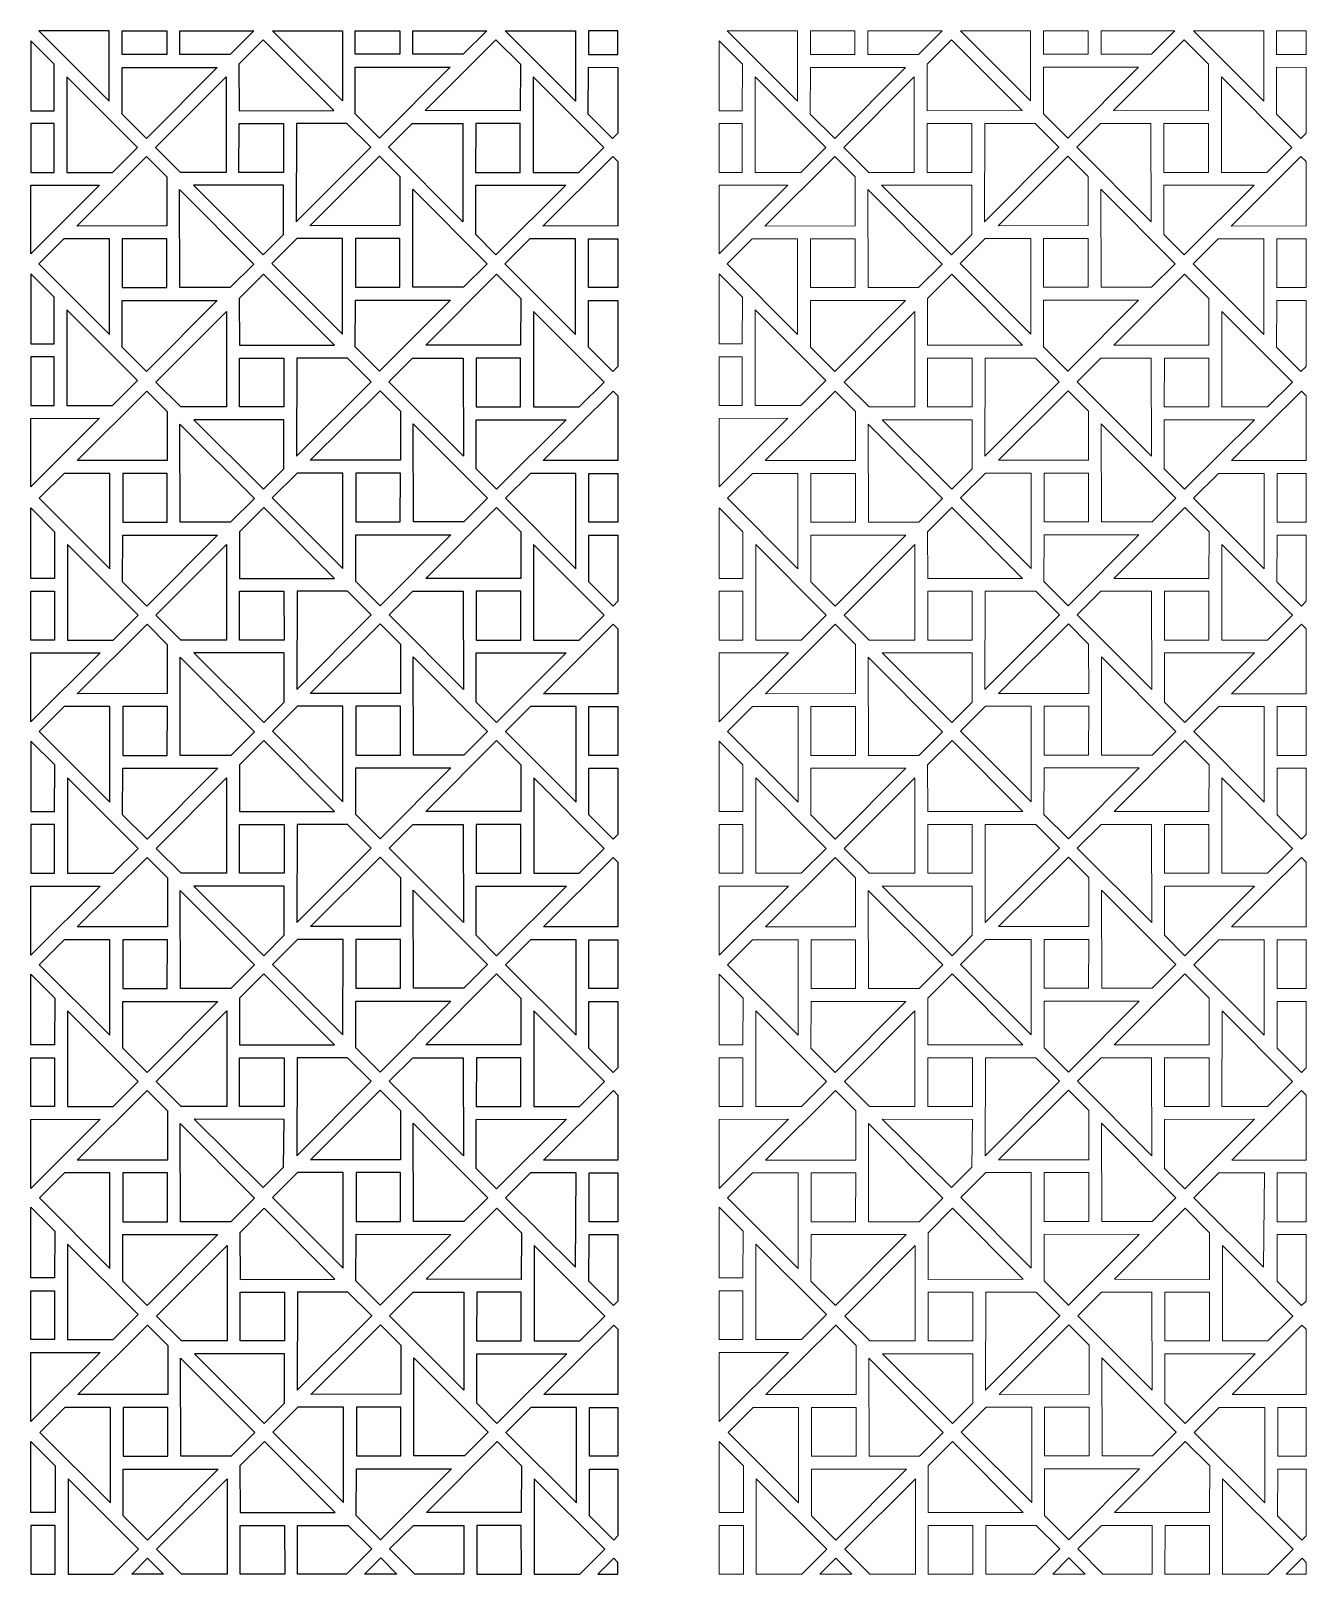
# Model space of a CAD drawing. Header units: centimetres. Extents: x -89 to 89, y -108 to 108.
import ezdxf

# ---------------------------------------------------------------- set-up
doc = ezdxf.new("R2010")
doc.units = ezdxf.units.CM
doc.header["$MEASUREMENT"] = 0
doc.layers.add('layer 1', color=7, linetype='Continuous')

msp = doc.modelspace()

# ---------------------------------------------------------------- linework, layer by layer
at = {"layer": 'layer 1', "color": 73}
for points, knots in [([(-87.7734, 107.6287), (-87.7734, 107.6287), (-77.97128, 107.62869), (-77.97128, 107.62869), (-77.97128, 107.62869), (-77.97128, 107.62869), (-77.9716, 97.82103), (-77.9716, 97.82103), (-77.9716, 97.82103), (-77.9716, 97.82103), (-87.7734, 107.6287), (-87.7734, 107.6287)], [0, 0, 0, 0, 0.25, 0.25, 0.25, 0.25, 0.5, 0.5, 0.5, 0.5, 1, 1, 1, 1]), ([(-45.46771, 107.6287), (-45.46771, 107.6287), (-55.22552, 107.6287), (-55.22552, 107.6287), (-55.22552, 107.6287), (-55.22552, 107.6287), (-45.46803, 97.86537), (-45.46803, 97.86537), (-45.46803, 97.86537), (-45.46803, 97.86537), (-45.46771, 107.6287), (-45.46771, 107.6287)], [0, 0, 0, 0, 0.25, 0.25, 0.25, 0.25, 0.5, 0.5, 0.5, 0.5, 1, 1, 1, 1]), ([(-11.16943, 107.6287), (-11.16943, 107.6287), (-7.05421, 107.62867), (-7.05421, 107.62867), (-7.05421, 107.62867), (-7.05421, 107.62867), (-7.05424, 104.33539), (-7.05424, 104.33539), (-7.05424, 104.33539), (-7.05424, 104.33539), (-11.16926, 104.33539), (-11.16926, 104.33539), (-11.16926, 104.33539), (-11.16926, 104.33539), (-11.16943, 107.6287), (-11.16943, 107.6287)], [0, 0, 0, 0, 0.2, 0.2, 0.2, 0.2, 0.4, 0.4, 0.4, 0.4, 0.6, 0.6, 0.6, 0.6, 1, 1, 1, 1]), ([(-88.90137, 106.25005), (-88.90137, 106.25005), (-85.65191, 102.99781), (-85.65191, 102.99781), (-85.65191, 102.99781), (-85.65191, 102.99781), (-85.66992, 96.48756), (-85.66992, 96.48756), (-85.66992, 96.48756), (-85.66992, 96.48756), (-88.90137, 96.49091), (-88.90137, 96.49091), (-88.90137, 96.49091), (-88.90137, 96.49091), (-88.90137, 106.25005), (-88.90137, 106.25005)], [0, 0, 0, 0, 0.2, 0.2, 0.2, 0.2, 0.4, 0.4, 0.4, 0.4, 0.6, 0.6, 0.6, 0.6, 1, 1, 1, 1]), ([(-69.95711, 107.62869), (-69.95711, 107.62869), (-76.16916, 107.62869), (-76.16916, 107.62869), (-76.16916, 107.62869), (-76.16916, 107.62869), (-76.169, 104.33519), (-76.169, 104.33519), (-76.169, 104.33519), (-76.169, 104.33519), (-69.96161, 104.33519), (-69.96161, 104.33519), (-69.96161, 104.33519), (-69.96161, 104.33519), (-69.95711, 107.62869), (-69.95711, 107.62869)], [0, 0, 0, 0, 0.2, 0.2, 0.2, 0.2, 0.4, 0.4, 0.4, 0.4, 0.6, 0.6, 0.6, 0.6, 1, 1, 1, 1]), ([(-68.15462, 107.62869), (-68.15462, 107.62869), (-68.1452, 104.33519), (-68.1452, 104.33519), (-68.1452, 104.33519), (-68.1452, 104.33519), (-61.11214, 104.33519), (-61.11214, 104.33519), (-61.11214, 104.33519), (-61.11214, 104.33519), (-57.80948, 107.62869), (-57.80948, 107.62869), (-57.80948, 107.62869), (-57.80948, 107.62869), (-68.15462, 107.62869), (-68.15462, 107.62869)], [0, 0, 0, 0, 0.2, 0.2, 0.2, 0.2, 0.4, 0.4, 0.4, 0.4, 0.6, 0.6, 0.6, 0.6, 1, 1, 1, 1]), ([(-46.64332, 96.50137), (-46.64332, 96.50137), (-59.88325, 96.48756), (-59.88325, 96.48756), (-59.88325, 96.48756), (-59.88325, 96.48756), (-59.90126, 102.99781), (-59.90126, 102.99781), (-59.90126, 102.99781), (-59.90126, 102.99781), (-56.50105, 106.40093), (-56.50105, 106.40093), (-56.50105, 106.40093), (-56.50105, 106.40093), (-46.64332, 96.50137), (-46.64332, 96.50137)], [0, 0, 0, 0, 0.2, 0.2, 0.2, 0.2, 0.4, 0.4, 0.4, 0.4, 0.6, 0.6, 0.6, 0.6, 1, 1, 1, 1]), ([(-37.45359, 107.62868), (-37.45359, 107.62868), (-43.6656, 107.62869), (-43.6656, 107.62869), (-43.6656, 107.62869), (-43.6656, 107.62869), (-43.66543, 104.37953), (-43.66543, 104.37953), (-43.66543, 104.37953), (-43.66543, 104.37953), (-37.45804, 104.37953), (-37.45804, 104.37953), (-37.45804, 104.37953), (-37.45804, 104.37953), (-37.45359, 107.62868), (-37.45359, 107.62868)], [0, 0, 0, 0, 0.2, 0.2, 0.2, 0.2, 0.4, 0.4, 0.4, 0.4, 0.6, 0.6, 0.6, 0.6, 1, 1, 1, 1]), ([(-25.35035, 107.62869), (-25.35035, 107.62869), (-35.65092, 107.62868), (-35.65092, 107.62868), (-35.65092, 107.62868), (-35.65092, 107.62868), (-35.64163, 104.37953), (-35.64163, 104.37953), (-35.64163, 104.37953), (-35.64163, 104.37953), (-28.60857, 104.37953), (-28.60857, 104.37953), (-28.60857, 104.37953), (-28.60857, 104.37953), (-25.35035, 107.62869), (-25.35035, 107.62869)], [0, 0, 0, 0, 0.2, 0.2, 0.2, 0.2, 0.4, 0.4, 0.4, 0.4, 0.6, 0.6, 0.6, 0.6, 1, 1, 1, 1]), ([(-33.90986, 96.50137), (-33.90986, 96.50137), (-20.66993, 96.48756), (-20.66993, 96.48756), (-20.66993, 96.48756), (-20.66993, 96.48756), (-20.65192, 102.99781), (-20.65192, 102.99781), (-20.65192, 102.99781), (-20.65192, 102.99781), (-24.05213, 106.40093), (-24.05213, 106.40093), (-24.05213, 106.40093), (-24.05213, 106.40093), (-33.90986, 96.50137), (-33.90986, 96.50137)], [0, 0, 0, 0, 0.2, 0.2, 0.2, 0.2, 0.4, 0.4, 0.4, 0.4, 0.6, 0.6, 0.6, 0.6, 1, 1, 1, 1]), ([(-12.97154, 107.62868), (-12.97154, 107.62868), (-22.77346, 107.62869), (-22.77346, 107.62869), (-22.77346, 107.62869), (-22.77346, 107.62869), (-12.97186, 97.82123), (-12.97186, 97.82123), (-12.97186, 97.82123), (-12.97186, 97.82123), (-12.97154, 107.62868), (-12.97154, 107.62868)], [0, 0, 0, 0, 0.25, 0.25, 0.25, 0.25, 0.5, 0.5, 0.5, 0.5, 1, 1, 1, 1]), ([(-83.86728, 101.20853), (-83.86728, 101.20853), (-74.02943, 91.36479), (-74.02943, 91.36479), (-74.02943, 91.36479), (-74.02943, 91.36479), (-77.51597, 87.89549), (-77.51597, 87.89549), (-77.51597, 87.89549), (-77.51597, 87.89549), (-83.8677, 87.89531), (-83.8677, 87.89531), (-83.8677, 87.89531), (-83.8677, 87.89531), (-83.86728, 101.20853), (-83.86728, 101.20853)], [0, 0, 0, 0, 0.2, 0.2, 0.2, 0.2, 0.4, 0.4, 0.4, 0.4, 0.6, 0.6, 0.6, 0.6, 1, 1, 1, 1]), ([(-62.92903, 102.52819), (-62.92903, 102.52819), (-76.16896, 102.542), (-76.16896, 102.542), (-76.16896, 102.542), (-76.16896, 102.542), (-76.18697, 96.03175), (-76.18697, 96.03175), (-76.18697, 96.03175), (-76.18697, 96.03175), (-72.78676, 92.62863), (-72.78676, 92.62863), (-72.78676, 92.62863), (-72.78676, 92.62863), (-62.92903, 102.52819), (-62.92903, 102.52819)], [0, 0, 0, 0, 0.2, 0.2, 0.2, 0.2, 0.4, 0.4, 0.4, 0.4, 0.6, 0.6, 0.6, 0.6, 1, 1, 1, 1]), ([(-61.68589, 101.20853), (-61.68589, 101.20853), (-71.52374, 91.36479), (-71.52374, 91.36479), (-71.52374, 91.36479), (-71.52374, 91.36479), (-68.0372, 87.89549), (-68.0372, 87.89549), (-68.0372, 87.89549), (-68.0372, 87.89549), (-61.68547, 87.89531), (-61.68547, 87.89531), (-61.68547, 87.89531), (-61.68547, 87.89531), (-61.68589, 101.20853), (-61.68589, 101.20853)], [0, 0, 0, 0, 0.2, 0.2, 0.2, 0.2, 0.4, 0.4, 0.4, 0.4, 0.6, 0.6, 0.6, 0.6, 1, 1, 1, 1]), ([(-30.42546, 102.57253), (-30.42546, 102.57253), (-43.66539, 102.58634), (-43.66539, 102.58634), (-43.66539, 102.58634), (-43.66539, 102.58634), (-43.6834, 96.07609), (-43.6834, 96.07609), (-43.6834, 96.07609), (-43.6834, 96.07609), (-40.28319, 92.67297), (-40.28319, 92.67297), (-40.28319, 92.67297), (-40.28319, 92.67297), (-30.42546, 102.57253), (-30.42546, 102.57253)], [0, 0, 0, 0, 0.2, 0.2, 0.2, 0.2, 0.4, 0.4, 0.4, 0.4, 0.6, 0.6, 0.6, 0.6, 1, 1, 1, 1]), ([(-18.86729, 101.20853), (-18.86729, 101.20853), (-9.02944, 91.36479), (-9.02944, 91.36479), (-9.02944, 91.36479), (-9.02944, 91.36479), (-12.51598, 87.89549), (-12.51598, 87.89549), (-12.51598, 87.89549), (-12.51598, 87.89549), (-18.86771, 87.89531), (-18.86771, 87.89531), (-18.86771, 87.89531), (-18.86771, 87.89531), (-18.86729, 101.20853), (-18.86729, 101.20853)], [0, 0, 0, 0, 0.2, 0.2, 0.2, 0.2, 0.4, 0.4, 0.4, 0.4, 0.6, 0.6, 0.6, 0.6, 1, 1, 1, 1]), ([(-7.05423, 93.36473), (-7.05423, 93.36473), (-7.05423, 102.5379), (-7.05423, 102.5379), (-7.05423, 102.5379), (-7.05423, 102.5379), (-11.16922, 102.5422), (-11.16922, 102.5422), (-11.16922, 102.5422), (-11.16922, 102.5422), (-11.18723, 96.03195), (-11.18723, 96.03195), (-11.18723, 96.03195), (-11.18723, 96.03195), (-7.78702, 92.62883), (-7.78702, 92.62883), (-7.78702, 92.62883), (-7.78702, 92.62883), (-7.05423, 93.36473), (-7.05423, 93.36473)], [0, 0, 0, 0, 0.166666667, 0.166666667, 0.166666667, 0.166666667, 0.333333333, 0.333333333, 0.333333333, 0.333333333, 0.5, 0.5, 0.5, 0.5, 0.666666667, 0.666666667, 0.666666667, 0.666666667, 1, 1, 1, 1]), ([(-88.90137, 94.69437), (-88.90137, 94.69437), (-85.66988, 94.69437), (-85.66988, 94.69437), (-85.66988, 94.69437), (-85.66988, 94.69437), (-85.66948, 87.8955), (-85.66948, 87.8955), (-85.66948, 87.8955), (-85.66948, 87.8955), (-88.90138, 87.8948), (-88.90138, 87.8948), (-88.90138, 87.8948), (-88.90138, 87.8948), (-88.90137, 94.69437), (-88.90137, 94.69437)], [0, 0, 0, 0, 0.2, 0.2, 0.2, 0.2, 0.4, 0.4, 0.4, 0.4, 0.6, 0.6, 0.6, 0.6, 1, 1, 1, 1]), ([(-59.88369, 87.8955), (-59.88369, 87.8955), (-53.66663, 87.89418), (-53.66663, 87.89418), (-53.66663, 87.89418), (-53.66663, 87.89418), (-53.6759, 94.69437), (-53.6759, 94.69437), (-53.6759, 94.69437), (-53.6759, 94.69437), (-59.88329, 94.69437), (-59.88329, 94.69437), (-59.88329, 94.69437), (-59.88329, 94.69437), (-59.88369, 87.8955), (-59.88369, 87.8955)], [0, 0, 0, 0, 0.2, 0.2, 0.2, 0.2, 0.4, 0.4, 0.4, 0.4, 0.6, 0.6, 0.6, 0.6, 1, 1, 1, 1]), ([(-51.89871, 81.01169), (-51.89871, 81.01169), (-51.85949, 94.69437), (-51.85949, 94.69437), (-51.85949, 94.69437), (-51.85949, 94.69437), (-44.82643, 94.69437), (-44.82643, 94.69437), (-44.82643, 94.69437), (-44.82643, 94.69437), (-41.52377, 91.40087), (-41.52377, 91.40087), (-41.52377, 91.40087), (-41.52377, 91.40087), (-51.89871, 81.01169), (-51.89871, 81.01169)], [0, 0, 0, 0, 0.2, 0.2, 0.2, 0.2, 0.4, 0.4, 0.4, 0.4, 0.6, 0.6, 0.6, 0.6, 1, 1, 1, 1]), ([(-28.65447, 81.01169), (-28.65447, 81.01169), (-28.69369, 94.69437), (-28.69369, 94.69437), (-28.69369, 94.69437), (-28.69369, 94.69437), (-35.72675, 94.69437), (-35.72675, 94.69437), (-35.72675, 94.69437), (-35.72675, 94.69437), (-39.02941, 91.40087), (-39.02941, 91.40087), (-39.02941, 91.40087), (-39.02941, 91.40087), (-28.65447, 81.01169), (-28.65447, 81.01169)], [0, 0, 0, 0, 0.2, 0.2, 0.2, 0.2, 0.4, 0.4, 0.4, 0.4, 0.6, 0.6, 0.6, 0.6, 1, 1, 1, 1]), ([(-20.66949, 87.8955), (-20.66949, 87.8955), (-26.88655, 87.89418), (-26.88655, 87.89418), (-26.88655, 87.89418), (-26.88655, 87.89418), (-26.87728, 94.69437), (-26.87728, 94.69437), (-26.87728, 94.69437), (-26.87728, 94.69437), (-20.66989, 94.69437), (-20.66989, 94.69437), (-20.66989, 94.69437), (-20.66989, 94.69437), (-20.66949, 87.8955), (-20.66949, 87.8955)], [0, 0, 0, 0, 0.2, 0.2, 0.2, 0.2, 0.4, 0.4, 0.4, 0.4, 0.6, 0.6, 0.6, 0.6, 1, 1, 1, 1]), ([(-69.94244, 80.41845), (-69.94244, 80.41845), (-69.94374, 87.27116), (-69.94374, 87.27116), (-69.94374, 87.27116), (-69.94374, 87.27116), (-72.77565, 90.10747), (-72.77565, 90.10747), (-72.77565, 90.10747), (-72.77565, 90.10747), (-82.51411, 80.40721), (-82.51411, 80.40721), (-82.51411, 80.40721), (-82.51411, 80.40721), (-69.94244, 80.41845), (-69.94244, 80.41845)], [0, 0, 0, 0, 0.2, 0.2, 0.2, 0.2, 0.4, 0.4, 0.4, 0.4, 0.6, 0.6, 0.6, 0.6, 1, 1, 1, 1]), ([(-37.43887, 80.46279), (-37.43887, 80.46279), (-37.44017, 87.3155), (-37.44017, 87.3155), (-37.44017, 87.3155), (-37.44017, 87.3155), (-40.27208, 90.15181), (-40.27208, 90.15181), (-40.27208, 90.15181), (-40.27208, 90.15181), (-50.01054, 80.45155), (-50.01054, 80.45155), (-50.01054, 80.45155), (-50.01054, 80.45155), (-37.43887, 80.46279), (-37.43887, 80.46279)], [0, 0, 0, 0, 0.2, 0.2, 0.2, 0.2, 0.4, 0.4, 0.4, 0.4, 0.6, 0.6, 0.6, 0.6, 1, 1, 1, 1]), ([(-7.05422, 80.41675), (-7.05422, 80.41675), (-7.05424, 89.38486), (-7.05424, 89.38486), (-7.05424, 89.38486), (-7.05424, 89.38486), (-7.77591, 90.10767), (-7.77591, 90.10767), (-7.77591, 90.10767), (-7.77591, 90.10767), (-17.51437, 80.40741), (-17.51437, 80.40741), (-17.51437, 80.40741), (-17.51437, 80.40741), (-7.05422, 80.41675), (-7.05422, 80.41675)], [0, 0, 0, 0, 0.2, 0.2, 0.2, 0.2, 0.4, 0.4, 0.4, 0.4, 0.6, 0.6, 0.6, 0.6, 1, 1, 1, 1]), ([(-88.90137, 86.09265), (-88.90137, 86.09265), (-88.90136, 76.55113), (-88.90136, 76.55113), (-88.90136, 76.55113), (-88.90136, 76.55113), (-79.31367, 86.10124), (-79.31367, 86.10124), (-79.31367, 86.10124), (-79.31367, 86.10124), (-88.90137, 86.09265), (-88.90137, 86.09265)], [0, 0, 0, 0, 0.25, 0.25, 0.25, 0.25, 0.5, 0.5, 0.5, 0.5, 1, 1, 1, 1]), ([(-68.17332, 85.49676), (-68.17332, 85.49676), (-68.1341, 71.81408), (-68.1341, 71.81408), (-68.1341, 71.81408), (-68.1341, 71.81408), (-61.10104, 71.81408), (-61.10104, 71.81408), (-61.10104, 71.81408), (-61.10104, 71.81408), (-57.79838, 75.10758), (-57.79838, 75.10758), (-57.79838, 75.10758), (-57.79838, 75.10758), (-68.17332, 85.49676), (-68.17332, 85.49676)], [0, 0, 0, 0, 0.2, 0.2, 0.2, 0.2, 0.4, 0.4, 0.4, 0.4, 0.6, 0.6, 0.6, 0.6, 1, 1, 1, 1]), ([(-53.66783, 86.09), (-53.66783, 86.09), (-53.66913, 79.23729), (-53.66913, 79.23729), (-53.66913, 79.23729), (-53.66913, 79.23729), (-56.50104, 76.40098), (-56.50104, 76.40098), (-56.50104, 76.40098), (-56.50104, 76.40098), (-66.2395, 86.10124), (-66.2395, 86.10124), (-66.2395, 86.10124), (-66.2395, 86.10124), (-53.66783, 86.09), (-53.66783, 86.09)], [0, 0, 0, 0, 0.2, 0.2, 0.2, 0.2, 0.4, 0.4, 0.4, 0.4, 0.6, 0.6, 0.6, 0.6, 1, 1, 1, 1]), ([(-35.66975, 85.5411), (-35.66975, 85.5411), (-35.63053, 71.85842), (-35.63053, 71.85842), (-35.63053, 71.85842), (-35.63053, 71.85842), (-28.59747, 71.85842), (-28.59747, 71.85842), (-28.59747, 71.85842), (-28.59747, 71.85842), (-25.29481, 75.15192), (-25.29481, 75.15192), (-25.29481, 75.15192), (-25.29481, 75.15192), (-35.66975, 85.5411), (-35.66975, 85.5411)], [0, 0, 0, 0, 0.2, 0.2, 0.2, 0.2, 0.4, 0.4, 0.4, 0.4, 0.6, 0.6, 0.6, 0.6, 1, 1, 1, 1]), ([(-26.88535, 86.09), (-26.88535, 86.09), (-26.88405, 79.23729), (-26.88405, 79.23729), (-26.88405, 79.23729), (-26.88405, 79.23729), (-24.05214, 76.40098), (-24.05214, 76.40098), (-24.05214, 76.40098), (-24.05214, 76.40098), (-14.31368, 86.10124), (-14.31368, 86.10124), (-14.31368, 86.10124), (-14.31368, 86.10124), (-26.88535, 86.09), (-26.88535, 86.09)], [0, 0, 0, 0, 0.2, 0.2, 0.2, 0.2, 0.4, 0.4, 0.4, 0.4, 0.6, 0.6, 0.6, 0.6, 1, 1, 1, 1]), ([(-77.9605, 65.29992), (-77.9605, 65.29992), (-87.79835, 75.14366), (-87.79835, 75.14366), (-87.79835, 75.14366), (-87.79835, 75.14366), (-84.31181, 78.61296), (-84.31181, 78.61296), (-84.31181, 78.61296), (-84.31181, 78.61296), (-77.96008, 78.61314), (-77.96008, 78.61314), (-77.96008, 78.61314), (-77.96008, 78.61314), (-77.9605, 65.29992), (-77.9605, 65.29992)], [0, 0, 0, 0, 0.2, 0.2, 0.2, 0.2, 0.4, 0.4, 0.4, 0.4, 0.6, 0.6, 0.6, 0.6, 1, 1, 1, 1]), ([(-76.1583, 78.61295), (-76.1583, 78.61295), (-69.94124, 78.61427), (-69.94124, 78.61427), (-69.94124, 78.61427), (-69.94124, 78.61427), (-69.95051, 71.81408), (-69.95051, 71.81408), (-69.95051, 71.81408), (-69.95051, 71.81408), (-76.1579, 71.81408), (-76.1579, 71.81408), (-76.1579, 71.81408), (-76.1579, 71.81408), (-76.1583, 78.61295), (-76.1583, 78.61295)], [0, 0, 0, 0, 0.2, 0.2, 0.2, 0.2, 0.4, 0.4, 0.4, 0.4, 0.6, 0.6, 0.6, 0.6, 1, 1, 1, 1]), ([(-45.45693, 65.34426), (-45.45693, 65.34426), (-55.29478, 75.188), (-55.29478, 75.188), (-55.29478, 75.188), (-55.29478, 75.188), (-51.80824, 78.6573), (-51.80824, 78.6573), (-51.80824, 78.6573), (-51.80824, 78.6573), (-45.45651, 78.65748), (-45.45651, 78.65748), (-45.45651, 78.65748), (-45.45651, 78.65748), (-45.45693, 65.34426), (-45.45693, 65.34426)], [0, 0, 0, 0, 0.2, 0.2, 0.2, 0.2, 0.4, 0.4, 0.4, 0.4, 0.6, 0.6, 0.6, 0.6, 1, 1, 1, 1]), ([(-43.65473, 78.65729), (-43.65473, 78.65729), (-37.43767, 78.65861), (-37.43767, 78.65861), (-37.43767, 78.65861), (-37.43767, 78.65861), (-37.44694, 71.85842), (-37.44694, 71.85842), (-37.44694, 71.85842), (-37.44694, 71.85842), (-43.65433, 71.85842), (-43.65433, 71.85842), (-43.65433, 71.85842), (-43.65433, 71.85842), (-43.65473, 78.65729), (-43.65473, 78.65729)], [0, 0, 0, 0, 0.2, 0.2, 0.2, 0.2, 0.4, 0.4, 0.4, 0.4, 0.6, 0.6, 0.6, 0.6, 1, 1, 1, 1]), ([(-12.96076, 65.30012), (-12.96076, 65.30012), (-22.79861, 75.14386), (-22.79861, 75.14386), (-22.79861, 75.14386), (-22.79861, 75.14386), (-19.31207, 78.61316), (-19.31207, 78.61316), (-19.31207, 78.61316), (-19.31207, 78.61316), (-12.96034, 78.61334), (-12.96034, 78.61334), (-12.96034, 78.61334), (-12.96034, 78.61334), (-12.96076, 65.30012), (-12.96076, 65.30012)], [0, 0, 0, 0, 0.2, 0.2, 0.2, 0.2, 0.4, 0.4, 0.4, 0.4, 0.6, 0.6, 0.6, 0.6, 1, 1, 1, 1]), ([(-7.05424, 71.81428), (-7.05424, 71.81428), (-7.05422, 78.61401), (-7.05422, 78.61401), (-7.05422, 78.61401), (-7.05422, 78.61401), (-11.15856, 78.61315), (-11.15856, 78.61315), (-11.15856, 78.61315), (-11.15856, 78.61315), (-11.15816, 71.81428), (-11.15816, 71.81428), (-11.15816, 71.81428), (-11.15816, 71.81428), (-7.05424, 71.81428), (-7.05424, 71.81428)], [0, 0, 0, 0, 0.2, 0.2, 0.2, 0.2, 0.4, 0.4, 0.4, 0.4, 0.6, 0.6, 0.6, 0.6, 1, 1, 1, 1]), ([(-88.90137, 73.73622), (-88.90137, 73.73622), (-85.65251, 70.48457), (-85.65251, 70.48457), (-85.65251, 70.48457), (-85.65251, 70.48457), (-85.67052, 63.97432), (-85.67052, 63.97432), (-85.67052, 63.97432), (-85.67052, 63.97432), (-88.90137, 63.97768), (-88.90137, 63.97768), (-88.90137, 63.97768), (-88.90137, 63.97768), (-88.90137, 73.73622), (-88.90137, 73.73622)], [0, 0, 0, 0, 0.2, 0.2, 0.2, 0.2, 0.4, 0.4, 0.4, 0.4, 0.6, 0.6, 0.6, 0.6, 1, 1, 1, 1]), ([(-46.58815, 63.78568), (-46.58815, 63.78568), (-59.82808, 63.77187), (-59.82808, 63.77187), (-59.82808, 63.77187), (-59.82808, 63.77187), (-59.84609, 70.28212), (-59.84609, 70.28212), (-59.84609, 70.28212), (-59.84609, 70.28212), (-56.44588, 73.68524), (-56.44588, 73.68524), (-56.44588, 73.68524), (-56.44588, 73.68524), (-46.58815, 63.78568), (-46.58815, 63.78568)], [0, 0, 0, 0, 0.2, 0.2, 0.2, 0.2, 0.4, 0.4, 0.4, 0.4, 0.6, 0.6, 0.6, 0.6, 1, 1, 1, 1]), ([(-33.85469, 63.78568), (-33.85469, 63.78568), (-20.61476, 63.77187), (-20.61476, 63.77187), (-20.61476, 63.77187), (-20.61476, 63.77187), (-20.59675, 70.28212), (-20.59675, 70.28212), (-20.59675, 70.28212), (-20.59675, 70.28212), (-23.99696, 73.68524), (-23.99696, 73.68524), (-23.99696, 73.68524), (-23.99696, 73.68524), (-33.85469, 63.78568), (-33.85469, 63.78568)], [0, 0, 0, 0, 0.2, 0.2, 0.2, 0.2, 0.4, 0.4, 0.4, 0.4, 0.6, 0.6, 0.6, 0.6, 1, 1, 1, 1]), ([(-62.91793, 70.00708), (-62.91793, 70.00708), (-76.15786, 70.02089), (-76.15786, 70.02089), (-76.15786, 70.02089), (-76.15786, 70.02089), (-76.17587, 63.51064), (-76.17587, 63.51064), (-76.17587, 63.51064), (-76.17587, 63.51064), (-72.77566, 60.10752), (-72.77566, 60.10752), (-72.77566, 60.10752), (-72.77566, 60.10752), (-62.91793, 70.00708), (-62.91793, 70.00708)], [0, 0, 0, 0, 0.2, 0.2, 0.2, 0.2, 0.4, 0.4, 0.4, 0.4, 0.6, 0.6, 0.6, 0.6, 1, 1, 1, 1]), ([(-30.41436, 70.05142), (-30.41436, 70.05142), (-43.65429, 70.06523), (-43.65429, 70.06523), (-43.65429, 70.06523), (-43.65429, 70.06523), (-43.6723, 63.55498), (-43.6723, 63.55498), (-43.6723, 63.55498), (-43.6723, 63.55498), (-40.27209, 60.15186), (-40.27209, 60.15186), (-40.27209, 60.15186), (-40.27209, 60.15186), (-30.41436, 70.05142), (-30.41436, 70.05142)], [0, 0, 0, 0, 0.2, 0.2, 0.2, 0.2, 0.4, 0.4, 0.4, 0.4, 0.6, 0.6, 0.6, 0.6, 1, 1, 1, 1]), ([(-7.05422, 60.83248), (-7.05422, 60.83248), (-7.05423, 70.0168), (-7.05423, 70.0168), (-7.05423, 70.0168), (-7.05423, 70.0168), (-11.15812, 70.02109), (-11.15812, 70.02109), (-11.15812, 70.02109), (-11.15812, 70.02109), (-11.17613, 63.51084), (-11.17613, 63.51084), (-11.17613, 63.51084), (-11.17613, 63.51084), (-7.77592, 60.10772), (-7.77592, 60.10772), (-7.77592, 60.10772), (-7.77592, 60.10772), (-7.05422, 60.83248), (-7.05422, 60.83248)], [0, 0, 0, 0, 0.166666667, 0.166666667, 0.166666667, 0.166666667, 0.333333333, 0.333333333, 0.333333333, 0.333333333, 0.5, 0.5, 0.5, 0.5, 0.666666667, 0.666666667, 0.666666667, 0.666666667, 1, 1, 1, 1]), ([(-83.86788, 68.69529), (-83.86788, 68.69529), (-74.03003, 58.85155), (-74.03003, 58.85155), (-74.03003, 58.85155), (-74.03003, 58.85155), (-77.51657, 55.38225), (-77.51657, 55.38225), (-77.51657, 55.38225), (-77.51657, 55.38225), (-83.8683, 55.38207), (-83.8683, 55.38207), (-83.8683, 55.38207), (-83.8683, 55.38207), (-83.86788, 68.69529), (-83.86788, 68.69529)], [0, 0, 0, 0, 0.2, 0.2, 0.2, 0.2, 0.4, 0.4, 0.4, 0.4, 0.6, 0.6, 0.6, 0.6, 1, 1, 1, 1]), ([(-61.63072, 68.49284), (-61.63072, 68.49284), (-71.46857, 58.6491), (-71.46857, 58.6491), (-71.46857, 58.6491), (-71.46857, 58.6491), (-67.98203, 55.1798), (-67.98203, 55.1798), (-67.98203, 55.1798), (-67.98203, 55.1798), (-61.6303, 55.17962), (-61.6303, 55.17962), (-61.6303, 55.17962), (-61.6303, 55.17962), (-61.63072, 68.49284), (-61.63072, 68.49284)], [0, 0, 0, 0, 0.2, 0.2, 0.2, 0.2, 0.4, 0.4, 0.4, 0.4, 0.6, 0.6, 0.6, 0.6, 1, 1, 1, 1]), ([(-18.81212, 68.49284), (-18.81212, 68.49284), (-8.97427, 58.6491), (-8.97427, 58.6491), (-8.97427, 58.6491), (-8.97427, 58.6491), (-12.46081, 55.1798), (-12.46081, 55.1798), (-12.46081, 55.1798), (-12.46081, 55.1798), (-18.81254, 55.17962), (-18.81254, 55.17962), (-18.81254, 55.17962), (-18.81254, 55.17962), (-18.81212, 68.49284), (-18.81212, 68.49284)], [0, 0, 0, 0, 0.2, 0.2, 0.2, 0.2, 0.4, 0.4, 0.4, 0.4, 0.6, 0.6, 0.6, 0.6, 1, 1, 1, 1]), ([(-88.90136, 62.18113), (-88.90136, 62.18113), (-85.67048, 62.18113), (-85.67048, 62.18113), (-85.67048, 62.18113), (-85.67048, 62.18113), (-85.67008, 55.38226), (-85.67008, 55.38226), (-85.67008, 55.38226), (-85.67008, 55.38226), (-88.90138, 55.38155), (-88.90138, 55.38155), (-88.90138, 55.38155), (-88.90138, 55.38155), (-88.90136, 62.18113), (-88.90136, 62.18113)], [0, 0, 0, 0, 0.2, 0.2, 0.2, 0.2, 0.4, 0.4, 0.4, 0.4, 0.6, 0.6, 0.6, 0.6, 1, 1, 1, 1]), ([(-59.82852, 55.17981), (-59.82852, 55.17981), (-53.61146, 55.17849), (-53.61146, 55.17849), (-53.61146, 55.17849), (-53.61146, 55.17849), (-53.62073, 61.97868), (-53.62073, 61.97868), (-53.62073, 61.97868), (-53.62073, 61.97868), (-59.82812, 61.97868), (-59.82812, 61.97868), (-59.82812, 61.97868), (-59.82812, 61.97868), (-59.82852, 55.17981), (-59.82852, 55.17981)], [0, 0, 0, 0, 0.2, 0.2, 0.2, 0.2, 0.4, 0.4, 0.4, 0.4, 0.6, 0.6, 0.6, 0.6, 1, 1, 1, 1]), ([(-51.84354, 48.296), (-51.84354, 48.296), (-51.80432, 61.97868), (-51.80432, 61.97868), (-51.80432, 61.97868), (-51.80432, 61.97868), (-44.77126, 61.97868), (-44.77126, 61.97868), (-44.77126, 61.97868), (-44.77126, 61.97868), (-41.4686, 58.68518), (-41.4686, 58.68518), (-41.4686, 58.68518), (-41.4686, 58.68518), (-51.84354, 48.296), (-51.84354, 48.296)], [0, 0, 0, 0, 0.2, 0.2, 0.2, 0.2, 0.4, 0.4, 0.4, 0.4, 0.6, 0.6, 0.6, 0.6, 1, 1, 1, 1]), ([(-28.5993, 48.296), (-28.5993, 48.296), (-28.63852, 61.97868), (-28.63852, 61.97868), (-28.63852, 61.97868), (-28.63852, 61.97868), (-35.67158, 61.97868), (-35.67158, 61.97868), (-35.67158, 61.97868), (-35.67158, 61.97868), (-38.97424, 58.68518), (-38.97424, 58.68518), (-38.97424, 58.68518), (-38.97424, 58.68518), (-28.5993, 48.296), (-28.5993, 48.296)], [0, 0, 0, 0, 0.2, 0.2, 0.2, 0.2, 0.4, 0.4, 0.4, 0.4, 0.6, 0.6, 0.6, 0.6, 1, 1, 1, 1]), ([(-20.61432, 55.17981), (-20.61432, 55.17981), (-26.83138, 55.17849), (-26.83138, 55.17849), (-26.83138, 55.17849), (-26.83138, 55.17849), (-26.82211, 61.97868), (-26.82211, 61.97868), (-26.82211, 61.97868), (-26.82211, 61.97868), (-20.61472, 61.97868), (-20.61472, 61.97868), (-20.61472, 61.97868), (-20.61472, 61.97868), (-20.61432, 55.17981), (-20.61432, 55.17981)], [0, 0, 0, 0, 0.2, 0.2, 0.2, 0.2, 0.4, 0.4, 0.4, 0.4, 0.6, 0.6, 0.6, 0.6, 1, 1, 1, 1]), ([(-69.88727, 47.70276), (-69.88727, 47.70276), (-69.88857, 54.55547), (-69.88857, 54.55547), (-69.88857, 54.55547), (-69.88857, 54.55547), (-72.72048, 57.39178), (-72.72048, 57.39178), (-72.72048, 57.39178), (-72.72048, 57.39178), (-82.45894, 47.69152), (-82.45894, 47.69152), (-82.45894, 47.69152), (-82.45894, 47.69152), (-69.88727, 47.70276), (-69.88727, 47.70276)], [0, 0, 0, 0, 0.2, 0.2, 0.2, 0.2, 0.4, 0.4, 0.4, 0.4, 0.6, 0.6, 0.6, 0.6, 1, 1, 1, 1]), ([(-37.3837, 47.7471), (-37.3837, 47.7471), (-37.385, 54.59981), (-37.385, 54.59981), (-37.385, 54.59981), (-37.385, 54.59981), (-40.21691, 57.43612), (-40.21691, 57.43612), (-40.21691, 57.43612), (-40.21691, 57.43612), (-49.95537, 47.73586), (-49.95537, 47.73586), (-49.95537, 47.73586), (-49.95537, 47.73586), (-37.3837, 47.7471), (-37.3837, 47.7471)], [0, 0, 0, 0, 0.2, 0.2, 0.2, 0.2, 0.4, 0.4, 0.4, 0.4, 0.6, 0.6, 0.6, 0.6, 1, 1, 1, 1]), ([(-7.05422, 47.70101), (-7.05422, 47.70101), (-7.05424, 56.72444), (-7.05424, 56.72444), (-7.05424, 56.72444), (-7.05424, 56.72444), (-7.72074, 57.39198), (-7.72074, 57.39198), (-7.72074, 57.39198), (-7.72074, 57.39198), (-17.4592, 47.69172), (-17.4592, 47.69172), (-17.4592, 47.69172), (-17.4592, 47.69172), (-7.05422, 47.70101), (-7.05422, 47.70101)], [0, 0, 0, 0, 0.2, 0.2, 0.2, 0.2, 0.4, 0.4, 0.4, 0.4, 0.6, 0.6, 0.6, 0.6, 1, 1, 1, 1]), ([(-88.90137, 53.57941), (-88.90137, 53.57941), (-88.90136, 44.0385), (-88.90136, 44.0385), (-88.90136, 44.0385), (-88.90136, 44.0385), (-79.31427, 53.588), (-79.31427, 53.588), (-79.31427, 53.588), (-79.31427, 53.588), (-88.90137, 53.57941), (-88.90137, 53.57941)], [0, 0, 0, 0, 0.25, 0.25, 0.25, 0.25, 0.5, 0.5, 0.5, 0.5, 1, 1, 1, 1]), ([(-68.11815, 52.78107), (-68.11815, 52.78107), (-68.07893, 39.09839), (-68.07893, 39.09839), (-68.07893, 39.09839), (-68.07893, 39.09839), (-61.04587, 39.09839), (-61.04587, 39.09839), (-61.04587, 39.09839), (-61.04587, 39.09839), (-57.74321, 42.39189), (-57.74321, 42.39189), (-57.74321, 42.39189), (-57.74321, 42.39189), (-68.11815, 52.78107), (-68.11815, 52.78107)], [0, 0, 0, 0, 0.2, 0.2, 0.2, 0.2, 0.4, 0.4, 0.4, 0.4, 0.6, 0.6, 0.6, 0.6, 1, 1, 1, 1]), ([(-53.61266, 53.37431), (-53.61266, 53.37431), (-53.61396, 46.5216), (-53.61396, 46.5216), (-53.61396, 46.5216), (-53.61396, 46.5216), (-56.44587, 43.68529), (-56.44587, 43.68529), (-56.44587, 43.68529), (-56.44587, 43.68529), (-66.18433, 53.38555), (-66.18433, 53.38555), (-66.18433, 53.38555), (-66.18433, 53.38555), (-53.61266, 53.37431), (-53.61266, 53.37431)], [0, 0, 0, 0, 0.2, 0.2, 0.2, 0.2, 0.4, 0.4, 0.4, 0.4, 0.6, 0.6, 0.6, 0.6, 1, 1, 1, 1]), ([(-35.61458, 52.82541), (-35.61458, 52.82541), (-35.57536, 39.14273), (-35.57536, 39.14273), (-35.57536, 39.14273), (-35.57536, 39.14273), (-28.5423, 39.14273), (-28.5423, 39.14273), (-28.5423, 39.14273), (-28.5423, 39.14273), (-25.23964, 42.43623), (-25.23964, 42.43623), (-25.23964, 42.43623), (-25.23964, 42.43623), (-35.61458, 52.82541), (-35.61458, 52.82541)], [0, 0, 0, 0, 0.2, 0.2, 0.2, 0.2, 0.4, 0.4, 0.4, 0.4, 0.6, 0.6, 0.6, 0.6, 1, 1, 1, 1]), ([(-26.83018, 53.37431), (-26.83018, 53.37431), (-26.82888, 46.5216), (-26.82888, 46.5216), (-26.82888, 46.5216), (-26.82888, 46.5216), (-23.99697, 43.68529), (-23.99697, 43.68529), (-23.99697, 43.68529), (-23.99697, 43.68529), (-14.25851, 53.38555), (-14.25851, 53.38555), (-14.25851, 53.38555), (-14.25851, 53.38555), (-26.83018, 53.37431), (-26.83018, 53.37431)], [0, 0, 0, 0, 0.2, 0.2, 0.2, 0.2, 0.4, 0.4, 0.4, 0.4, 0.6, 0.6, 0.6, 0.6, 1, 1, 1, 1]), ([(-77.90533, 32.58423), (-77.90533, 32.58423), (-87.74318, 42.42797), (-87.74318, 42.42797), (-87.74318, 42.42797), (-87.74318, 42.42797), (-84.25664, 45.89727), (-84.25664, 45.89727), (-84.25664, 45.89727), (-84.25664, 45.89727), (-77.90491, 45.89745), (-77.90491, 45.89745), (-77.90491, 45.89745), (-77.90491, 45.89745), (-77.90533, 32.58423), (-77.90533, 32.58423)], [0, 0, 0, 0, 0.2, 0.2, 0.2, 0.2, 0.4, 0.4, 0.4, 0.4, 0.6, 0.6, 0.6, 0.6, 1, 1, 1, 1]), ([(-76.10313, 45.89726), (-76.10313, 45.89726), (-69.88607, 45.89858), (-69.88607, 45.89858), (-69.88607, 45.89858), (-69.88607, 45.89858), (-69.89534, 39.09839), (-69.89534, 39.09839), (-69.89534, 39.09839), (-69.89534, 39.09839), (-76.10273, 39.09839), (-76.10273, 39.09839), (-76.10273, 39.09839), (-76.10273, 39.09839), (-76.10313, 45.89726), (-76.10313, 45.89726)], [0, 0, 0, 0, 0.2, 0.2, 0.2, 0.2, 0.4, 0.4, 0.4, 0.4, 0.6, 0.6, 0.6, 0.6, 1, 1, 1, 1]), ([(-45.40176, 32.62857), (-45.40176, 32.62857), (-55.23961, 42.47231), (-55.23961, 42.47231), (-55.23961, 42.47231), (-55.23961, 42.47231), (-51.75307, 45.94161), (-51.75307, 45.94161), (-51.75307, 45.94161), (-51.75307, 45.94161), (-45.40134, 45.94179), (-45.40134, 45.94179), (-45.40134, 45.94179), (-45.40134, 45.94179), (-45.40176, 32.62857), (-45.40176, 32.62857)], [0, 0, 0, 0, 0.2, 0.2, 0.2, 0.2, 0.4, 0.4, 0.4, 0.4, 0.6, 0.6, 0.6, 0.6, 1, 1, 1, 1]), ([(-43.59956, 45.9416), (-43.59956, 45.9416), (-37.3825, 45.94292), (-37.3825, 45.94292), (-37.3825, 45.94292), (-37.3825, 45.94292), (-37.39177, 39.14273), (-37.39177, 39.14273), (-37.39177, 39.14273), (-37.39177, 39.14273), (-43.59916, 39.14273), (-43.59916, 39.14273), (-43.59916, 39.14273), (-43.59916, 39.14273), (-43.59956, 45.9416), (-43.59956, 45.9416)], [0, 0, 0, 0, 0.2, 0.2, 0.2, 0.2, 0.4, 0.4, 0.4, 0.4, 0.6, 0.6, 0.6, 0.6, 1, 1, 1, 1]), ([(-12.90559, 32.58443), (-12.90559, 32.58443), (-22.74344, 42.42817), (-22.74344, 42.42817), (-22.74344, 42.42817), (-22.74344, 42.42817), (-19.2569, 45.89747), (-19.2569, 45.89747), (-19.2569, 45.89747), (-19.2569, 45.89747), (-12.90517, 45.89765), (-12.90517, 45.89765), (-12.90517, 45.89765), (-12.90517, 45.89765), (-12.90559, 32.58443), (-12.90559, 32.58443)], [0, 0, 0, 0, 0.2, 0.2, 0.2, 0.2, 0.4, 0.4, 0.4, 0.4, 0.6, 0.6, 0.6, 0.6, 1, 1, 1, 1]), ([(-7.05423, 39.09859), (-7.05423, 39.09859), (-7.05423, 45.89831), (-7.05423, 45.89831), (-7.05423, 45.89831), (-7.05423, 45.89831), (-11.10339, 45.89746), (-11.10339, 45.89746), (-11.10339, 45.89746), (-11.10339, 45.89746), (-11.10299, 39.09859), (-11.10299, 39.09859), (-11.10299, 39.09859), (-11.10299, 39.09859), (-7.05423, 39.09859), (-7.05423, 39.09859)], [0, 0, 0, 0, 0.2, 0.2, 0.2, 0.2, 0.4, 0.4, 0.4, 0.4, 0.6, 0.6, 0.6, 0.6, 1, 1, 1, 1]), ([(-88.90138, 41.07959), (-88.90138, 41.07959), (-88.90136, 31.25418), (-88.90136, 31.25418), (-88.90136, 31.25418), (-88.90136, 31.25418), (-85.60365, 31.25076), (-85.60365, 31.25076), (-85.60365, 31.25076), (-85.60365, 31.25076), (-85.58564, 37.76101), (-85.58564, 37.76101), (-85.58564, 37.76101), (-85.58564, 37.76101), (-88.90138, 41.07959), (-88.90138, 41.07959)], [0, 0, 0, 0, 0.2, 0.2, 0.2, 0.2, 0.4, 0.4, 0.4, 0.4, 0.6, 0.6, 0.6, 0.6, 1, 1, 1, 1]), ([(-46.57705, 31.26457), (-46.57705, 31.26457), (-59.81698, 31.25076), (-59.81698, 31.25076), (-59.81698, 31.25076), (-59.81698, 31.25076), (-59.83499, 37.76101), (-59.83499, 37.76101), (-59.83499, 37.76101), (-59.83499, 37.76101), (-56.43478, 41.16413), (-56.43478, 41.16413), (-56.43478, 41.16413), (-56.43478, 41.16413), (-46.57705, 31.26457), (-46.57705, 31.26457)], [0, 0, 0, 0, 0.2, 0.2, 0.2, 0.2, 0.4, 0.4, 0.4, 0.4, 0.6, 0.6, 0.6, 0.6, 1, 1, 1, 1]), ([(-33.84359, 31.26457), (-33.84359, 31.26457), (-20.60366, 31.25076), (-20.60366, 31.25076), (-20.60366, 31.25076), (-20.60366, 31.25076), (-20.58565, 37.76101), (-20.58565, 37.76101), (-20.58565, 37.76101), (-20.58565, 37.76101), (-23.98586, 41.16413), (-23.98586, 41.16413), (-23.98586, 41.16413), (-23.98586, 41.16413), (-33.84359, 31.26457), (-33.84359, 31.26457)], [0, 0, 0, 0, 0.2, 0.2, 0.2, 0.2, 0.4, 0.4, 0.4, 0.4, 0.6, 0.6, 0.6, 0.6, 1, 1, 1, 1]), ([(-62.86276, 37.29139), (-62.86276, 37.29139), (-76.10269, 37.3052), (-76.10269, 37.3052), (-76.10269, 37.3052), (-76.10269, 37.3052), (-76.1207, 30.79495), (-76.1207, 30.79495), (-76.1207, 30.79495), (-76.1207, 30.79495), (-72.72049, 27.39183), (-72.72049, 27.39183), (-72.72049, 27.39183), (-72.72049, 27.39183), (-62.86276, 37.29139), (-62.86276, 37.29139)], [0, 0, 0, 0, 0.2, 0.2, 0.2, 0.2, 0.4, 0.4, 0.4, 0.4, 0.6, 0.6, 0.6, 0.6, 1, 1, 1, 1]), ([(-30.35919, 37.33573), (-30.35919, 37.33573), (-43.59912, 37.34954), (-43.59912, 37.34954), (-43.59912, 37.34954), (-43.59912, 37.34954), (-43.61713, 30.83929), (-43.61713, 30.83929), (-43.61713, 30.83929), (-43.61713, 30.83929), (-40.21692, 27.43617), (-40.21692, 27.43617), (-40.21692, 27.43617), (-40.21692, 27.43617), (-30.35919, 37.33573), (-30.35919, 37.33573)], [0, 0, 0, 0, 0.2, 0.2, 0.2, 0.2, 0.4, 0.4, 0.4, 0.4, 0.6, 0.6, 0.6, 0.6, 1, 1, 1, 1]), ([(-7.05422, 28.06139), (-7.05422, 28.06139), (-7.05424, 37.30117), (-7.05424, 37.30117), (-7.05424, 37.30117), (-7.05424, 37.30117), (-11.10295, 37.3054), (-11.10295, 37.3054), (-11.10295, 37.3054), (-11.10295, 37.3054), (-11.12096, 30.79515), (-11.12096, 30.79515), (-11.12096, 30.79515), (-11.12096, 30.79515), (-7.72075, 27.39203), (-7.72075, 27.39203), (-7.72075, 27.39203), (-7.72075, 27.39203), (-7.05422, 28.06139), (-7.05422, 28.06139)], [0, 0, 0, 0, 0.166666667, 0.166666667, 0.166666667, 0.166666667, 0.333333333, 0.333333333, 0.333333333, 0.333333333, 0.5, 0.5, 0.5, 0.5, 0.666666667, 0.666666667, 0.666666667, 0.666666667, 1, 1, 1, 1]), ([(-83.80101, 35.97173), (-83.80101, 35.97173), (-73.96316, 26.12799), (-73.96316, 26.12799), (-73.96316, 26.12799), (-73.96316, 26.12799), (-77.4497, 22.65869), (-77.4497, 22.65869), (-77.4497, 22.65869), (-77.4497, 22.65869), (-83.80143, 22.65851), (-83.80143, 22.65851), (-83.80143, 22.65851), (-83.80143, 22.65851), (-83.80101, 35.97173), (-83.80101, 35.97173)], [0, 0, 0, 0, 0.2, 0.2, 0.2, 0.2, 0.4, 0.4, 0.4, 0.4, 0.6, 0.6, 0.6, 0.6, 1, 1, 1, 1]), ([(-61.61962, 35.97173), (-61.61962, 35.97173), (-71.45747, 26.12799), (-71.45747, 26.12799), (-71.45747, 26.12799), (-71.45747, 26.12799), (-67.97093, 22.65869), (-67.97093, 22.65869), (-67.97093, 22.65869), (-67.97093, 22.65869), (-61.6192, 22.65851), (-61.6192, 22.65851), (-61.6192, 22.65851), (-61.6192, 22.65851), (-61.61962, 35.97173), (-61.61962, 35.97173)], [0, 0, 0, 0, 0.2, 0.2, 0.2, 0.2, 0.4, 0.4, 0.4, 0.4, 0.6, 0.6, 0.6, 0.6, 1, 1, 1, 1]), ([(-18.80102, 35.97173), (-18.80102, 35.97173), (-8.96317, 26.12799), (-8.96317, 26.12799), (-8.96317, 26.12799), (-8.96317, 26.12799), (-12.44971, 22.65869), (-12.44971, 22.65869), (-12.44971, 22.65869), (-12.44971, 22.65869), (-18.80144, 22.65851), (-18.80144, 22.65851), (-18.80144, 22.65851), (-18.80144, 22.65851), (-18.80102, 35.97173), (-18.80102, 35.97173)], [0, 0, 0, 0, 0.2, 0.2, 0.2, 0.2, 0.4, 0.4, 0.4, 0.4, 0.6, 0.6, 0.6, 0.6, 1, 1, 1, 1]), ([(-88.90138, 29.45757), (-88.90138, 29.45757), (-88.90138, 22.65798), (-88.90138, 22.65798), (-88.90138, 22.65798), (-88.90138, 22.65798), (-85.60321, 22.6587), (-85.60321, 22.6587), (-85.60321, 22.6587), (-85.60321, 22.6587), (-85.60361, 29.45757), (-85.60361, 29.45757), (-85.60361, 29.45757), (-85.60361, 29.45757), (-88.90138, 29.45757), (-88.90138, 29.45757)], [0, 0, 0, 0, 0.2, 0.2, 0.2, 0.2, 0.4, 0.4, 0.4, 0.4, 0.6, 0.6, 0.6, 0.6, 1, 1, 1, 1]), ([(-59.81742, 22.6587), (-59.81742, 22.6587), (-53.60036, 22.65738), (-53.60036, 22.65738), (-53.60036, 22.65738), (-53.60036, 22.65738), (-53.60963, 29.45757), (-53.60963, 29.45757), (-53.60963, 29.45757), (-53.60963, 29.45757), (-59.81702, 29.45757), (-59.81702, 29.45757), (-59.81702, 29.45757), (-59.81702, 29.45757), (-59.81742, 22.6587), (-59.81742, 22.6587)], [0, 0, 0, 0, 0.2, 0.2, 0.2, 0.2, 0.4, 0.4, 0.4, 0.4, 0.6, 0.6, 0.6, 0.6, 1, 1, 1, 1]), ([(-51.83244, 15.77489), (-51.83244, 15.77489), (-51.79322, 29.45757), (-51.79322, 29.45757), (-51.79322, 29.45757), (-51.79322, 29.45757), (-44.76016, 29.45757), (-44.76016, 29.45757), (-44.76016, 29.45757), (-44.76016, 29.45757), (-41.4575, 26.16407), (-41.4575, 26.16407), (-41.4575, 26.16407), (-41.4575, 26.16407), (-51.83244, 15.77489), (-51.83244, 15.77489)], [0, 0, 0, 0, 0.2, 0.2, 0.2, 0.2, 0.4, 0.4, 0.4, 0.4, 0.6, 0.6, 0.6, 0.6, 1, 1, 1, 1]), ([(-28.5882, 15.77489), (-28.5882, 15.77489), (-28.62742, 29.45757), (-28.62742, 29.45757), (-28.62742, 29.45757), (-28.62742, 29.45757), (-35.66048, 29.45757), (-35.66048, 29.45757), (-35.66048, 29.45757), (-35.66048, 29.45757), (-38.96314, 26.16407), (-38.96314, 26.16407), (-38.96314, 26.16407), (-38.96314, 26.16407), (-28.5882, 15.77489), (-28.5882, 15.77489)], [0, 0, 0, 0, 0.2, 0.2, 0.2, 0.2, 0.4, 0.4, 0.4, 0.4, 0.6, 0.6, 0.6, 0.6, 1, 1, 1, 1]), ([(-20.60322, 22.6587), (-20.60322, 22.6587), (-26.82028, 22.65738), (-26.82028, 22.65738), (-26.82028, 22.65738), (-26.82028, 22.65738), (-26.81101, 29.45757), (-26.81101, 29.45757), (-26.81101, 29.45757), (-26.81101, 29.45757), (-20.60362, 29.45757), (-20.60362, 29.45757), (-20.60362, 29.45757), (-20.60362, 29.45757), (-20.60322, 22.6587), (-20.60322, 22.6587)], [0, 0, 0, 0, 0.2, 0.2, 0.2, 0.2, 0.4, 0.4, 0.4, 0.4, 0.6, 0.6, 0.6, 0.6, 1, 1, 1, 1]), ([(-69.87617, 15.18165), (-69.87617, 15.18165), (-69.87747, 22.03436), (-69.87747, 22.03436), (-69.87747, 22.03436), (-69.87747, 22.03436), (-72.70938, 24.87067), (-72.70938, 24.87067), (-72.70938, 24.87067), (-72.70938, 24.87067), (-82.44784, 15.17041), (-82.44784, 15.17041), (-82.44784, 15.17041), (-82.44784, 15.17041), (-69.87617, 15.18165), (-69.87617, 15.18165)], [0, 0, 0, 0, 0.2, 0.2, 0.2, 0.2, 0.4, 0.4, 0.4, 0.4, 0.6, 0.6, 0.6, 0.6, 1, 1, 1, 1]), ([(-37.3726, 15.22599), (-37.3726, 15.22599), (-37.3739, 22.0787), (-37.3739, 22.0787), (-37.3739, 22.0787), (-37.3739, 22.0787), (-40.20581, 24.91501), (-40.20581, 24.91501), (-40.20581, 24.91501), (-40.20581, 24.91501), (-49.94427, 15.21475), (-49.94427, 15.21475), (-49.94427, 15.21475), (-49.94427, 15.21475), (-37.3726, 15.22599), (-37.3726, 15.22599)], [0, 0, 0, 0, 0.2, 0.2, 0.2, 0.2, 0.4, 0.4, 0.4, 0.4, 0.6, 0.6, 0.6, 0.6, 1, 1, 1, 1]), ([(-7.05422, 15.1799), (-7.05422, 15.1799), (-7.05424, 24.21443), (-7.05424, 24.21443), (-7.05424, 24.21443), (-7.05424, 24.21443), (-7.70964, 24.87087), (-7.70964, 24.87087), (-7.70964, 24.87087), (-7.70964, 24.87087), (-17.4481, 15.17061), (-17.4481, 15.17061), (-17.4481, 15.17061), (-17.4481, 15.17061), (-7.05422, 15.1799), (-7.05422, 15.1799)], [0, 0, 0, 0, 0.2, 0.2, 0.2, 0.2, 0.4, 0.4, 0.4, 0.4, 0.6, 0.6, 0.6, 0.6, 1, 1, 1, 1]), ([(-88.90138, 20.85578), (-88.90138, 20.85578), (-88.90137, 11.24833), (-88.90137, 11.24833), (-88.90137, 11.24833), (-88.90137, 11.24833), (-79.2474, 20.86444), (-79.2474, 20.86444), (-79.2474, 20.86444), (-79.2474, 20.86444), (-88.90138, 20.85578), (-88.90138, 20.85578)], [0, 0, 0, 0, 0.25, 0.25, 0.25, 0.25, 0.5, 0.5, 0.5, 0.5, 1, 1, 1, 1]), ([(-68.10705, 20.25996), (-68.10705, 20.25996), (-68.06783, 6.57728), (-68.06783, 6.57728), (-68.06783, 6.57728), (-68.06783, 6.57728), (-61.03477, 6.57728), (-61.03477, 6.57728), (-61.03477, 6.57728), (-61.03477, 6.57728), (-57.73211, 9.87078), (-57.73211, 9.87078), (-57.73211, 9.87078), (-57.73211, 9.87078), (-68.10705, 20.25996), (-68.10705, 20.25996)], [0, 0, 0, 0, 0.2, 0.2, 0.2, 0.2, 0.4, 0.4, 0.4, 0.4, 0.6, 0.6, 0.6, 0.6, 1, 1, 1, 1]), ([(-53.60156, 20.8532), (-53.60156, 20.8532), (-53.60286, 14.00049), (-53.60286, 14.00049), (-53.60286, 14.00049), (-53.60286, 14.00049), (-56.43477, 11.16418), (-56.43477, 11.16418), (-56.43477, 11.16418), (-56.43477, 11.16418), (-66.17323, 20.86444), (-66.17323, 20.86444), (-66.17323, 20.86444), (-66.17323, 20.86444), (-53.60156, 20.8532), (-53.60156, 20.8532)], [0, 0, 0, 0, 0.2, 0.2, 0.2, 0.2, 0.4, 0.4, 0.4, 0.4, 0.6, 0.6, 0.6, 0.6, 1, 1, 1, 1]), ([(-35.60348, 20.3043), (-35.60348, 20.3043), (-35.56426, 6.62162), (-35.56426, 6.62162), (-35.56426, 6.62162), (-35.56426, 6.62162), (-28.5312, 6.62162), (-28.5312, 6.62162), (-28.5312, 6.62162), (-28.5312, 6.62162), (-25.22854, 9.91512), (-25.22854, 9.91512), (-25.22854, 9.91512), (-25.22854, 9.91512), (-35.60348, 20.3043), (-35.60348, 20.3043)], [0, 0, 0, 0, 0.2, 0.2, 0.2, 0.2, 0.4, 0.4, 0.4, 0.4, 0.6, 0.6, 0.6, 0.6, 1, 1, 1, 1]), ([(-26.81908, 20.8532), (-26.81908, 20.8532), (-26.81778, 14.00049), (-26.81778, 14.00049), (-26.81778, 14.00049), (-26.81778, 14.00049), (-23.98587, 11.16418), (-23.98587, 11.16418), (-23.98587, 11.16418), (-23.98587, 11.16418), (-14.24741, 20.86444), (-14.24741, 20.86444), (-14.24741, 20.86444), (-14.24741, 20.86444), (-26.81908, 20.8532), (-26.81908, 20.8532)], [0, 0, 0, 0, 0.2, 0.2, 0.2, 0.2, 0.4, 0.4, 0.4, 0.4, 0.6, 0.6, 0.6, 0.6, 1, 1, 1, 1]), ([(-77.89423, 0.06312), (-77.89423, 0.06312), (-87.73208, 9.90686), (-87.73208, 9.90686), (-87.73208, 9.90686), (-87.73208, 9.90686), (-84.24554, 13.37616), (-84.24554, 13.37616), (-84.24554, 13.37616), (-84.24554, 13.37616), (-77.89381, 13.37634), (-77.89381, 13.37634), (-77.89381, 13.37634), (-77.89381, 13.37634), (-77.89423, 0.06312), (-77.89423, 0.06312)], [0, 0, 0, 0, 0.2, 0.2, 0.2, 0.2, 0.4, 0.4, 0.4, 0.4, 0.6, 0.6, 0.6, 0.6, 1, 1, 1, 1]), ([(-76.09203, 13.37615), (-76.09203, 13.37615), (-69.87497, 13.37747), (-69.87497, 13.37747), (-69.87497, 13.37747), (-69.87497, 13.37747), (-69.88424, 6.57728), (-69.88424, 6.57728), (-69.88424, 6.57728), (-69.88424, 6.57728), (-76.09163, 6.57728), (-76.09163, 6.57728), (-76.09163, 6.57728), (-76.09163, 6.57728), (-76.09203, 13.37615), (-76.09203, 13.37615)], [0, 0, 0, 0, 0.2, 0.2, 0.2, 0.2, 0.4, 0.4, 0.4, 0.4, 0.6, 0.6, 0.6, 0.6, 1, 1, 1, 1]), ([(-45.39066, 0.10746), (-45.39066, 0.10746), (-55.22851, 9.9512), (-55.22851, 9.9512), (-55.22851, 9.9512), (-55.22851, 9.9512), (-51.74197, 13.4205), (-51.74197, 13.4205), (-51.74197, 13.4205), (-51.74197, 13.4205), (-45.39024, 13.42068), (-45.39024, 13.42068), (-45.39024, 13.42068), (-45.39024, 13.42068), (-45.39066, 0.10746), (-45.39066, 0.10746)], [0, 0, 0, 0, 0.2, 0.2, 0.2, 0.2, 0.4, 0.4, 0.4, 0.4, 0.6, 0.6, 0.6, 0.6, 1, 1, 1, 1]), ([(-43.58846, 13.42049), (-43.58846, 13.42049), (-37.3714, 13.42181), (-37.3714, 13.42181), (-37.3714, 13.42181), (-37.3714, 13.42181), (-37.38067, 6.62162), (-37.38067, 6.62162), (-37.38067, 6.62162), (-37.38067, 6.62162), (-43.58806, 6.62162), (-43.58806, 6.62162), (-43.58806, 6.62162), (-43.58806, 6.62162), (-43.58846, 13.42049), (-43.58846, 13.42049)], [0, 0, 0, 0, 0.2, 0.2, 0.2, 0.2, 0.4, 0.4, 0.4, 0.4, 0.6, 0.6, 0.6, 0.6, 1, 1, 1, 1]), ([(-12.89449, 0.06332), (-12.89449, 0.06332), (-22.73234, 9.90706), (-22.73234, 9.90706), (-22.73234, 9.90706), (-22.73234, 9.90706), (-19.2458, 13.37636), (-19.2458, 13.37636), (-19.2458, 13.37636), (-19.2458, 13.37636), (-12.89407, 13.37654), (-12.89407, 13.37654), (-12.89407, 13.37654), (-12.89407, 13.37654), (-12.89449, 0.06332), (-12.89449, 0.06332)], [0, 0, 0, 0, 0.2, 0.2, 0.2, 0.2, 0.4, 0.4, 0.4, 0.4, 0.6, 0.6, 0.6, 0.6, 1, 1, 1, 1]), ([(-7.05423, 6.57748), (-7.05423, 6.57748), (-7.05423, 13.3772), (-7.05423, 13.3772), (-7.05423, 13.3772), (-7.05423, 13.3772), (-11.09229, 13.37635), (-11.09229, 13.37635), (-11.09229, 13.37635), (-11.09229, 13.37635), (-11.09189, 6.57748), (-11.09189, 6.57748), (-11.09189, 6.57748), (-11.09189, 6.57748), (-7.05423, 6.57748), (-7.05423, 6.57748)], [0, 0, 0, 0, 0.2, 0.2, 0.2, 0.2, 0.4, 0.4, 0.4, 0.4, 0.6, 0.6, 0.6, 0.6, 1, 1, 1, 1]), ([(-46.56994, -1.26359), (-46.56994, -1.26359), (-59.80987, -1.2774), (-59.80987, -1.2774), (-59.80987, -1.2774), (-59.80987, -1.2774), (-59.82788, 5.23285), (-59.82788, 5.23285), (-59.82788, 5.23285), (-59.82788, 5.23285), (-56.42767, 8.63597), (-56.42767, 8.63597), (-56.42767, 8.63597), (-56.42767, 8.63597), (-46.56994, -1.26359), (-46.56994, -1.26359)], [0, 0, 0, 0, 0.2, 0.2, 0.2, 0.2, 0.4, 0.4, 0.4, 0.4, 0.6, 0.6, 0.6, 0.6, 1, 1, 1, 1]), ([(-33.83648, -1.26359), (-33.83648, -1.26359), (-20.59655, -1.2774), (-20.59655, -1.2774), (-20.59655, -1.2774), (-20.59655, -1.2774), (-20.57854, 5.23285), (-20.57854, 5.23285), (-20.57854, 5.23285), (-20.57854, 5.23285), (-23.97875, 8.63597), (-23.97875, 8.63597), (-23.97875, 8.63597), (-23.97875, 8.63597), (-33.83648, -1.26359), (-33.83648, -1.26359)], [0, 0, 0, 0, 0.2, 0.2, 0.2, 0.2, 0.4, 0.4, 0.4, 0.4, 0.6, 0.6, 0.6, 0.6, 1, 1, 1, 1]), ([(-88.90137, 8.55853), (-88.90137, 8.55853), (-85.57853, 5.23285), (-85.57853, 5.23285), (-85.57853, 5.23285), (-85.57853, 5.23285), (-85.59654, -1.2774), (-85.59654, -1.2774), (-85.59654, -1.2774), (-85.59654, -1.2774), (-88.90137, -1.27397), (-88.90137, -1.27397), (-88.90137, -1.27397), (-88.90137, -1.27397), (-88.90137, 8.55853), (-88.90137, 8.55853)], [0, 0, 0, 0, 0.2, 0.2, 0.2, 0.2, 0.4, 0.4, 0.4, 0.4, 0.6, 0.6, 0.6, 0.6, 1, 1, 1, 1]), ([(-62.85166, 4.77028), (-62.85166, 4.77028), (-76.09159, 4.78409), (-76.09159, 4.78409), (-76.09159, 4.78409), (-76.09159, 4.78409), (-76.1096, -1.72616), (-76.1096, -1.72616), (-76.1096, -1.72616), (-76.1096, -1.72616), (-72.70939, -5.12928), (-72.70939, -5.12928), (-72.70939, -5.12928), (-72.70939, -5.12928), (-62.85166, 4.77028), (-62.85166, 4.77028)], [0, 0, 0, 0, 0.2, 0.2, 0.2, 0.2, 0.4, 0.4, 0.4, 0.4, 0.6, 0.6, 0.6, 0.6, 1, 1, 1, 1]), ([(-30.34809, 4.81462), (-30.34809, 4.81462), (-43.58802, 4.82843), (-43.58802, 4.82843), (-43.58802, 4.82843), (-43.58802, 4.82843), (-43.60603, -1.68182), (-43.60603, -1.68182), (-43.60603, -1.68182), (-43.60603, -1.68182), (-40.20582, -5.08494), (-40.20582, -5.08494), (-40.20582, -5.08494), (-40.20582, -5.08494), (-30.34809, 4.81462), (-30.34809, 4.81462)], [0, 0, 0, 0, 0.2, 0.2, 0.2, 0.2, 0.4, 0.4, 0.4, 0.4, 0.6, 0.6, 0.6, 0.6, 1, 1, 1, 1]), ([(-7.05422, -4.47087), (-7.05422, -4.47087), (-7.05424, 4.78007), (-7.05424, 4.78007), (-7.05424, 4.78007), (-7.05424, 4.78007), (-11.09185, 4.78429), (-11.09185, 4.78429), (-11.09185, 4.78429), (-11.09185, 4.78429), (-11.10986, -1.72596), (-11.10986, -1.72596), (-11.10986, -1.72596), (-11.10986, -1.72596), (-7.70965, -5.12908), (-7.70965, -5.12908), (-7.70965, -5.12908), (-7.70965, -5.12908), (-7.05422, -4.47087), (-7.05422, -4.47087)], [0, 0, 0, 0, 0.166666667, 0.166666667, 0.166666667, 0.166666667, 0.333333333, 0.333333333, 0.333333333, 0.333333333, 0.5, 0.5, 0.5, 0.5, 0.666666667, 0.666666667, 0.666666667, 0.666666667, 1, 1, 1, 1]), ([(-83.7939, 3.44357), (-83.7939, 3.44357), (-73.95605, -6.40017), (-73.95605, -6.40017), (-73.95605, -6.40017), (-73.95605, -6.40017), (-77.44259, -9.86947), (-77.44259, -9.86947), (-77.44259, -9.86947), (-77.44259, -9.86947), (-83.79432, -9.86965), (-83.79432, -9.86965), (-83.79432, -9.86965), (-83.79432, -9.86965), (-83.7939, 3.44357), (-83.7939, 3.44357)], [0, 0, 0, 0, 0.2, 0.2, 0.2, 0.2, 0.4, 0.4, 0.4, 0.4, 0.6, 0.6, 0.6, 0.6, 1, 1, 1, 1]), ([(-61.61251, 3.44357), (-61.61251, 3.44357), (-71.45036, -6.40017), (-71.45036, -6.40017), (-71.45036, -6.40017), (-71.45036, -6.40017), (-67.96382, -9.86947), (-67.96382, -9.86947), (-67.96382, -9.86947), (-67.96382, -9.86947), (-61.61209, -9.86965), (-61.61209, -9.86965), (-61.61209, -9.86965), (-61.61209, -9.86965), (-61.61251, 3.44357), (-61.61251, 3.44357)], [0, 0, 0, 0, 0.2, 0.2, 0.2, 0.2, 0.4, 0.4, 0.4, 0.4, 0.6, 0.6, 0.6, 0.6, 1, 1, 1, 1]), ([(-18.79391, 3.44357), (-18.79391, 3.44357), (-8.95606, -6.40017), (-8.95606, -6.40017), (-8.95606, -6.40017), (-8.95606, -6.40017), (-12.4426, -9.86947), (-12.4426, -9.86947), (-12.4426, -9.86947), (-12.4426, -9.86947), (-18.79433, -9.86965), (-18.79433, -9.86965), (-18.79433, -9.86965), (-18.79433, -9.86965), (-18.79391, 3.44357), (-18.79391, 3.44357)], [0, 0, 0, 0, 0.2, 0.2, 0.2, 0.2, 0.4, 0.4, 0.4, 0.4, 0.6, 0.6, 0.6, 0.6, 1, 1, 1, 1]), ([(-88.90136, -3.07059), (-88.90136, -3.07059), (-85.5965, -3.07059), (-85.5965, -3.07059), (-85.5965, -3.07059), (-85.5965, -3.07059), (-85.5961, -9.86946), (-85.5961, -9.86946), (-85.5961, -9.86946), (-85.5961, -9.86946), (-88.90137, -9.87018), (-88.90137, -9.87018), (-88.90137, -9.87018), (-88.90137, -9.87018), (-88.90136, -3.07059), (-88.90136, -3.07059)], [0, 0, 0, 0, 0.2, 0.2, 0.2, 0.2, 0.4, 0.4, 0.4, 0.4, 0.6, 0.6, 0.6, 0.6, 1, 1, 1, 1]), ([(-59.81031, -9.86946), (-59.81031, -9.86946), (-53.59325, -9.87078), (-53.59325, -9.87078), (-53.59325, -9.87078), (-53.59325, -9.87078), (-53.60252, -3.07059), (-53.60252, -3.07059), (-53.60252, -3.07059), (-53.60252, -3.07059), (-59.80991, -3.07059), (-59.80991, -3.07059), (-59.80991, -3.07059), (-59.80991, -3.07059), (-59.81031, -9.86946), (-59.81031, -9.86946)], [0, 0, 0, 0, 0.2, 0.2, 0.2, 0.2, 0.4, 0.4, 0.4, 0.4, 0.6, 0.6, 0.6, 0.6, 1, 1, 1, 1]), ([(-51.82533, -16.75327), (-51.82533, -16.75327), (-51.78611, -3.07059), (-51.78611, -3.07059), (-51.78611, -3.07059), (-51.78611, -3.07059), (-44.75305, -3.07059), (-44.75305, -3.07059), (-44.75305, -3.07059), (-44.75305, -3.07059), (-41.45039, -6.36409), (-41.45039, -6.36409), (-41.45039, -6.36409), (-41.45039, -6.36409), (-51.82533, -16.75327), (-51.82533, -16.75327)], [0, 0, 0, 0, 0.2, 0.2, 0.2, 0.2, 0.4, 0.4, 0.4, 0.4, 0.6, 0.6, 0.6, 0.6, 1, 1, 1, 1]), ([(-28.58109, -16.75327), (-28.58109, -16.75327), (-28.62031, -3.07059), (-28.62031, -3.07059), (-28.62031, -3.07059), (-28.62031, -3.07059), (-35.65337, -3.07059), (-35.65337, -3.07059), (-35.65337, -3.07059), (-35.65337, -3.07059), (-38.95603, -6.36409), (-38.95603, -6.36409), (-38.95603, -6.36409), (-38.95603, -6.36409), (-28.58109, -16.75327), (-28.58109, -16.75327)], [0, 0, 0, 0, 0.2, 0.2, 0.2, 0.2, 0.4, 0.4, 0.4, 0.4, 0.6, 0.6, 0.6, 0.6, 1, 1, 1, 1]), ([(-20.59611, -9.86946), (-20.59611, -9.86946), (-26.81317, -9.87078), (-26.81317, -9.87078), (-26.81317, -9.87078), (-26.81317, -9.87078), (-26.8039, -3.07059), (-26.8039, -3.07059), (-26.8039, -3.07059), (-26.8039, -3.07059), (-20.59651, -3.07059), (-20.59651, -3.07059), (-20.59651, -3.07059), (-20.59651, -3.07059), (-20.59611, -9.86946), (-20.59611, -9.86946)], [0, 0, 0, 0, 0.2, 0.2, 0.2, 0.2, 0.4, 0.4, 0.4, 0.4, 0.6, 0.6, 0.6, 0.6, 1, 1, 1, 1]), ([(-69.86906, -17.34651), (-69.86906, -17.34651), (-69.87036, -10.4938), (-69.87036, -10.4938), (-69.87036, -10.4938), (-69.87036, -10.4938), (-72.70227, -7.65749), (-72.70227, -7.65749), (-72.70227, -7.65749), (-72.70227, -7.65749), (-82.44073, -17.35775), (-82.44073, -17.35775), (-82.44073, -17.35775), (-82.44073, -17.35775), (-69.86906, -17.34651), (-69.86906, -17.34651)], [0, 0, 0, 0, 0.2, 0.2, 0.2, 0.2, 0.4, 0.4, 0.4, 0.4, 0.6, 0.6, 0.6, 0.6, 1, 1, 1, 1]), ([(-37.36549, -17.30217), (-37.36549, -17.30217), (-37.36679, -10.44946), (-37.36679, -10.44946), (-37.36679, -10.44946), (-37.36679, -10.44946), (-40.1987, -7.61315), (-40.1987, -7.61315), (-40.1987, -7.61315), (-40.1987, -7.61315), (-49.93716, -17.31341), (-49.93716, -17.31341), (-49.93716, -17.31341), (-49.93716, -17.31341), (-37.36549, -17.30217), (-37.36549, -17.30217)], [0, 0, 0, 0, 0.2, 0.2, 0.2, 0.2, 0.4, 0.4, 0.4, 0.4, 0.6, 0.6, 0.6, 0.6, 1, 1, 1, 1]), ([(-7.05423, -17.34827), (-7.05423, -17.34827), (-7.05424, -8.30659), (-7.05424, -8.30659), (-7.05424, -8.30659), (-7.05424, -8.30659), (-7.70253, -7.65729), (-7.70253, -7.65729), (-7.70253, -7.65729), (-7.70253, -7.65729), (-17.44099, -17.35755), (-17.44099, -17.35755), (-17.44099, -17.35755), (-17.44099, -17.35755), (-7.05423, -17.34827), (-7.05423, -17.34827)], [0, 0, 0, 0, 0.2, 0.2, 0.2, 0.2, 0.4, 0.4, 0.4, 0.4, 0.6, 0.6, 0.6, 0.6, 1, 1, 1, 1]), ([(-88.90138, -11.67238), (-88.90138, -11.67238), (-88.90136, -21.2869), (-88.90136, -21.2869), (-88.90136, -21.2869), (-88.90136, -21.2869), (-79.24029, -11.66372), (-79.24029, -11.66372), (-79.24029, -11.66372), (-79.24029, -11.66372), (-88.90138, -11.67238), (-88.90138, -11.67238)], [0, 0, 0, 0, 0.25, 0.25, 0.25, 0.25, 0.5, 0.5, 0.5, 0.5, 1, 1, 1, 1]), ([(-68.09994, -12.2682), (-68.09994, -12.2682), (-68.06072, -25.95088), (-68.06072, -25.95088), (-68.06072, -25.95088), (-68.06072, -25.95088), (-61.02766, -25.95088), (-61.02766, -25.95088), (-61.02766, -25.95088), (-61.02766, -25.95088), (-57.725, -22.65738), (-57.725, -22.65738), (-57.725, -22.65738), (-57.725, -22.65738), (-68.09994, -12.2682), (-68.09994, -12.2682)], [0, 0, 0, 0, 0.2, 0.2, 0.2, 0.2, 0.4, 0.4, 0.4, 0.4, 0.6, 0.6, 0.6, 0.6, 1, 1, 1, 1]), ([(-53.59445, -11.67496), (-53.59445, -11.67496), (-53.59575, -18.52767), (-53.59575, -18.52767), (-53.59575, -18.52767), (-53.59575, -18.52767), (-56.42766, -21.36398), (-56.42766, -21.36398), (-56.42766, -21.36398), (-56.42766, -21.36398), (-66.16612, -11.66372), (-66.16612, -11.66372), (-66.16612, -11.66372), (-66.16612, -11.66372), (-53.59445, -11.67496), (-53.59445, -11.67496)], [0, 0, 0, 0, 0.2, 0.2, 0.2, 0.2, 0.4, 0.4, 0.4, 0.4, 0.6, 0.6, 0.6, 0.6, 1, 1, 1, 1]), ([(-35.59637, -12.22386), (-35.59637, -12.22386), (-35.55715, -25.90654), (-35.55715, -25.90654), (-35.55715, -25.90654), (-35.55715, -25.90654), (-28.52409, -25.90654), (-28.52409, -25.90654), (-28.52409, -25.90654), (-28.52409, -25.90654), (-25.22143, -22.61304), (-25.22143, -22.61304), (-25.22143, -22.61304), (-25.22143, -22.61304), (-35.59637, -12.22386), (-35.59637, -12.22386)], [0, 0, 0, 0, 0.2, 0.2, 0.2, 0.2, 0.4, 0.4, 0.4, 0.4, 0.6, 0.6, 0.6, 0.6, 1, 1, 1, 1]), ([(-26.81197, -11.67496), (-26.81197, -11.67496), (-26.81067, -18.52767), (-26.81067, -18.52767), (-26.81067, -18.52767), (-26.81067, -18.52767), (-23.97876, -21.36398), (-23.97876, -21.36398), (-23.97876, -21.36398), (-23.97876, -21.36398), (-14.2403, -11.66372), (-14.2403, -11.66372), (-14.2403, -11.66372), (-14.2403, -11.66372), (-26.81197, -11.67496), (-26.81197, -11.67496)], [0, 0, 0, 0, 0.2, 0.2, 0.2, 0.2, 0.4, 0.4, 0.4, 0.4, 0.6, 0.6, 0.6, 0.6, 1, 1, 1, 1]), ([(-77.88712, -32.46504), (-77.88712, -32.46504), (-87.72497, -22.6213), (-87.72497, -22.6213), (-87.72497, -22.6213), (-87.72497, -22.6213), (-84.23843, -19.152), (-84.23843, -19.152), (-84.23843, -19.152), (-84.23843, -19.152), (-77.8867, -19.15182), (-77.8867, -19.15182), (-77.8867, -19.15182), (-77.8867, -19.15182), (-77.88712, -32.46504), (-77.88712, -32.46504)], [0, 0, 0, 0, 0.2, 0.2, 0.2, 0.2, 0.4, 0.4, 0.4, 0.4, 0.6, 0.6, 0.6, 0.6, 1, 1, 1, 1]), ([(-76.08492, -19.15201), (-76.08492, -19.15201), (-69.86786, -19.15069), (-69.86786, -19.15069), (-69.86786, -19.15069), (-69.86786, -19.15069), (-69.87713, -25.95088), (-69.87713, -25.95088), (-69.87713, -25.95088), (-69.87713, -25.95088), (-76.08452, -25.95088), (-76.08452, -25.95088), (-76.08452, -25.95088), (-76.08452, -25.95088), (-76.08492, -19.15201), (-76.08492, -19.15201)], [0, 0, 0, 0, 0.2, 0.2, 0.2, 0.2, 0.4, 0.4, 0.4, 0.4, 0.6, 0.6, 0.6, 0.6, 1, 1, 1, 1]), ([(-45.38355, -32.4207), (-45.38355, -32.4207), (-55.2214, -22.57696), (-55.2214, -22.57696), (-55.2214, -22.57696), (-55.2214, -22.57696), (-51.73486, -19.10766), (-51.73486, -19.10766), (-51.73486, -19.10766), (-51.73486, -19.10766), (-45.38313, -19.10748), (-45.38313, -19.10748), (-45.38313, -19.10748), (-45.38313, -19.10748), (-45.38355, -32.4207), (-45.38355, -32.4207)], [0, 0, 0, 0, 0.2, 0.2, 0.2, 0.2, 0.4, 0.4, 0.4, 0.4, 0.6, 0.6, 0.6, 0.6, 1, 1, 1, 1]), ([(-43.58135, -19.10767), (-43.58135, -19.10767), (-37.36429, -19.10635), (-37.36429, -19.10635), (-37.36429, -19.10635), (-37.36429, -19.10635), (-37.37356, -25.90654), (-37.37356, -25.90654), (-37.37356, -25.90654), (-37.37356, -25.90654), (-43.58095, -25.90654), (-43.58095, -25.90654), (-43.58095, -25.90654), (-43.58095, -25.90654), (-43.58135, -19.10767), (-43.58135, -19.10767)], [0, 0, 0, 0, 0.2, 0.2, 0.2, 0.2, 0.4, 0.4, 0.4, 0.4, 0.6, 0.6, 0.6, 0.6, 1, 1, 1, 1]), ([(-12.88738, -32.46484), (-12.88738, -32.46484), (-22.72523, -22.6211), (-22.72523, -22.6211), (-22.72523, -22.6211), (-22.72523, -22.6211), (-19.23869, -19.1518), (-19.23869, -19.1518), (-19.23869, -19.1518), (-19.23869, -19.1518), (-12.88696, -19.15162), (-12.88696, -19.15162), (-12.88696, -19.15162), (-12.88696, -19.15162), (-12.88738, -32.46484), (-12.88738, -32.46484)], [0, 0, 0, 0, 0.2, 0.2, 0.2, 0.2, 0.4, 0.4, 0.4, 0.4, 0.6, 0.6, 0.6, 0.6, 1, 1, 1, 1]), ([(-7.05424, -25.95068), (-7.05424, -25.95068), (-7.05423, -19.15096), (-7.05423, -19.15096), (-7.05423, -19.15096), (-7.05423, -19.15096), (-11.08518, -19.15181), (-11.08518, -19.15181), (-11.08518, -19.15181), (-11.08518, -19.15181), (-11.08478, -25.95068), (-11.08478, -25.95068), (-11.08478, -25.95068), (-11.08478, -25.95068), (-7.05424, -25.95068), (-7.05424, -25.95068)], [0, 0, 0, 0, 0.2, 0.2, 0.2, 0.2, 0.4, 0.4, 0.4, 0.4, 0.6, 0.6, 0.6, 0.6, 1, 1, 1, 1]), ([(-88.90138, -23.95147), (-88.90138, -23.95147), (-88.90136, -33.79505), (-88.90136, -33.79505), (-88.90136, -33.79505), (-88.90136, -33.79505), (-85.58544, -33.79851), (-85.58544, -33.79851), (-85.58544, -33.79851), (-85.58544, -33.79851), (-85.56743, -27.28826), (-85.56743, -27.28826), (-85.56743, -27.28826), (-85.56743, -27.28826), (-88.90138, -23.95147), (-88.90138, -23.95147)], [0, 0, 0, 0, 0.2, 0.2, 0.2, 0.2, 0.4, 0.4, 0.4, 0.4, 0.6, 0.6, 0.6, 0.6, 1, 1, 1, 1]), ([(-46.55884, -33.7847), (-46.55884, -33.7847), (-59.79877, -33.79851), (-59.79877, -33.79851), (-59.79877, -33.79851), (-59.79877, -33.79851), (-59.81678, -27.28826), (-59.81678, -27.28826), (-59.81678, -27.28826), (-59.81678, -27.28826), (-56.41657, -23.88514), (-56.41657, -23.88514), (-56.41657, -23.88514), (-56.41657, -23.88514), (-46.55884, -33.7847), (-46.55884, -33.7847)], [0, 0, 0, 0, 0.2, 0.2, 0.2, 0.2, 0.4, 0.4, 0.4, 0.4, 0.6, 0.6, 0.6, 0.6, 1, 1, 1, 1]), ([(-33.82538, -33.7847), (-33.82538, -33.7847), (-20.58545, -33.79851), (-20.58545, -33.79851), (-20.58545, -33.79851), (-20.58545, -33.79851), (-20.56744, -27.28826), (-20.56744, -27.28826), (-20.56744, -27.28826), (-20.56744, -27.28826), (-23.96765, -23.88514), (-23.96765, -23.88514), (-23.96765, -23.88514), (-23.96765, -23.88514), (-33.82538, -33.7847), (-33.82538, -33.7847)], [0, 0, 0, 0, 0.2, 0.2, 0.2, 0.2, 0.4, 0.4, 0.4, 0.4, 0.6, 0.6, 0.6, 0.6, 1, 1, 1, 1]), ([(-62.84455, -27.75788), (-62.84455, -27.75788), (-76.08448, -27.74407), (-76.08448, -27.74407), (-76.08448, -27.74407), (-76.08448, -27.74407), (-76.10249, -34.25432), (-76.10249, -34.25432), (-76.10249, -34.25432), (-76.10249, -34.25432), (-72.70228, -37.65744), (-72.70228, -37.65744), (-72.70228, -37.65744), (-72.70228, -37.65744), (-62.84455, -27.75788), (-62.84455, -27.75788)], [0, 0, 0, 0, 0.2, 0.2, 0.2, 0.2, 0.4, 0.4, 0.4, 0.4, 0.6, 0.6, 0.6, 0.6, 1, 1, 1, 1]), ([(-30.34098, -27.71354), (-30.34098, -27.71354), (-43.58091, -27.69973), (-43.58091, -27.69973), (-43.58091, -27.69973), (-43.58091, -27.69973), (-43.59892, -34.20998), (-43.59892, -34.20998), (-43.59892, -34.20998), (-43.59892, -34.20998), (-40.19871, -37.6131), (-40.19871, -37.6131), (-40.19871, -37.6131), (-40.19871, -37.6131), (-30.34098, -27.71354), (-30.34098, -27.71354)], [0, 0, 0, 0, 0.2, 0.2, 0.2, 0.2, 0.4, 0.4, 0.4, 0.4, 0.6, 0.6, 0.6, 0.6, 1, 1, 1, 1]), ([(-7.05424, -37.00617), (-7.05424, -37.00617), (-7.05424, -27.74807), (-7.05424, -27.74807), (-7.05424, -27.74807), (-7.05424, -27.74807), (-11.08474, -27.74387), (-11.08474, -27.74387), (-11.08474, -27.74387), (-11.08474, -27.74387), (-11.10275, -34.25412), (-11.10275, -34.25412), (-11.10275, -34.25412), (-11.10275, -34.25412), (-7.70254, -37.65724), (-7.70254, -37.65724), (-7.70254, -37.65724), (-7.70254, -37.65724), (-7.05424, -37.00617), (-7.05424, -37.00617)], [0, 0, 0, 0, 0.166666667, 0.166666667, 0.166666667, 0.166666667, 0.333333333, 0.333333333, 0.333333333, 0.333333333, 0.5, 0.5, 0.5, 0.5, 0.666666667, 0.666666667, 0.666666667, 0.666666667, 1, 1, 1, 1]), ([(-83.7828, -29.07754), (-83.7828, -29.07754), (-73.94495, -38.92128), (-73.94495, -38.92128), (-73.94495, -38.92128), (-73.94495, -38.92128), (-77.43149, -42.39058), (-77.43149, -42.39058), (-77.43149, -42.39058), (-77.43149, -42.39058), (-83.78322, -42.39076), (-83.78322, -42.39076), (-83.78322, -42.39076), (-83.78322, -42.39076), (-83.7828, -29.07754), (-83.7828, -29.07754)], [0, 0, 0, 0, 0.2, 0.2, 0.2, 0.2, 0.4, 0.4, 0.4, 0.4, 0.6, 0.6, 0.6, 0.6, 1, 1, 1, 1]), ([(-61.60141, -29.07754), (-61.60141, -29.07754), (-71.43926, -38.92128), (-71.43926, -38.92128), (-71.43926, -38.92128), (-71.43926, -38.92128), (-67.95272, -42.39058), (-67.95272, -42.39058), (-67.95272, -42.39058), (-67.95272, -42.39058), (-61.60099, -42.39076), (-61.60099, -42.39076), (-61.60099, -42.39076), (-61.60099, -42.39076), (-61.60141, -29.07754), (-61.60141, -29.07754)], [0, 0, 0, 0, 0.2, 0.2, 0.2, 0.2, 0.4, 0.4, 0.4, 0.4, 0.6, 0.6, 0.6, 0.6, 1, 1, 1, 1]), ([(-18.78281, -29.07754), (-18.78281, -29.07754), (-8.94496, -38.92128), (-8.94496, -38.92128), (-8.94496, -38.92128), (-8.94496, -38.92128), (-12.4315, -42.39058), (-12.4315, -42.39058), (-12.4315, -42.39058), (-12.4315, -42.39058), (-18.78323, -42.39076), (-18.78323, -42.39076), (-18.78323, -42.39076), (-18.78323, -42.39076), (-18.78281, -29.07754), (-18.78281, -29.07754)], [0, 0, 0, 0, 0.2, 0.2, 0.2, 0.2, 0.4, 0.4, 0.4, 0.4, 0.6, 0.6, 0.6, 0.6, 1, 1, 1, 1]), ([(-88.90138, -35.5917), (-88.90138, -35.5917), (-88.90138, -42.39126), (-88.90138, -42.39126), (-88.90138, -42.39126), (-88.90138, -42.39126), (-85.585, -42.39057), (-85.585, -42.39057), (-85.585, -42.39057), (-85.585, -42.39057), (-85.5854, -35.5917), (-85.5854, -35.5917), (-85.5854, -35.5917), (-85.5854, -35.5917), (-88.90138, -35.5917), (-88.90138, -35.5917)], [0, 0, 0, 0, 0.2, 0.2, 0.2, 0.2, 0.4, 0.4, 0.4, 0.4, 0.6, 0.6, 0.6, 0.6, 1, 1, 1, 1]), ([(-59.79921, -42.39057), (-59.79921, -42.39057), (-53.58215, -42.39189), (-53.58215, -42.39189), (-53.58215, -42.39189), (-53.58215, -42.39189), (-53.59142, -35.5917), (-53.59142, -35.5917), (-53.59142, -35.5917), (-53.59142, -35.5917), (-59.79881, -35.5917), (-59.79881, -35.5917), (-59.79881, -35.5917), (-59.79881, -35.5917), (-59.79921, -42.39057), (-59.79921, -42.39057)], [0, 0, 0, 0, 0.2, 0.2, 0.2, 0.2, 0.4, 0.4, 0.4, 0.4, 0.6, 0.6, 0.6, 0.6, 1, 1, 1, 1]), ([(-51.81423, -49.27438), (-51.81423, -49.27438), (-51.77501, -35.5917), (-51.77501, -35.5917), (-51.77501, -35.5917), (-51.77501, -35.5917), (-44.74195, -35.5917), (-44.74195, -35.5917), (-44.74195, -35.5917), (-44.74195, -35.5917), (-41.43929, -38.8852), (-41.43929, -38.8852), (-41.43929, -38.8852), (-41.43929, -38.8852), (-51.81423, -49.27438), (-51.81423, -49.27438)], [0, 0, 0, 0, 0.2, 0.2, 0.2, 0.2, 0.4, 0.4, 0.4, 0.4, 0.6, 0.6, 0.6, 0.6, 1, 1, 1, 1]), ([(-28.56999, -49.27438), (-28.56999, -49.27438), (-28.60921, -35.5917), (-28.60921, -35.5917), (-28.60921, -35.5917), (-28.60921, -35.5917), (-35.64227, -35.5917), (-35.64227, -35.5917), (-35.64227, -35.5917), (-35.64227, -35.5917), (-38.94493, -38.8852), (-38.94493, -38.8852), (-38.94493, -38.8852), (-38.94493, -38.8852), (-28.56999, -49.27438), (-28.56999, -49.27438)], [0, 0, 0, 0, 0.2, 0.2, 0.2, 0.2, 0.4, 0.4, 0.4, 0.4, 0.6, 0.6, 0.6, 0.6, 1, 1, 1, 1]), ([(-20.58501, -42.39057), (-20.58501, -42.39057), (-26.80207, -42.39189), (-26.80207, -42.39189), (-26.80207, -42.39189), (-26.80207, -42.39189), (-26.7928, -35.5917), (-26.7928, -35.5917), (-26.7928, -35.5917), (-26.7928, -35.5917), (-20.58541, -35.5917), (-20.58541, -35.5917), (-20.58541, -35.5917), (-20.58541, -35.5917), (-20.58501, -42.39057), (-20.58501, -42.39057)], [0, 0, 0, 0, 0.2, 0.2, 0.2, 0.2, 0.4, 0.4, 0.4, 0.4, 0.6, 0.6, 0.6, 0.6, 1, 1, 1, 1]), ([(-69.85796, -49.86762), (-69.85796, -49.86762), (-69.85926, -43.01491), (-69.85926, -43.01491), (-69.85926, -43.01491), (-69.85926, -43.01491), (-72.69117, -40.1786), (-72.69117, -40.1786), (-72.69117, -40.1786), (-72.69117, -40.1786), (-82.42963, -49.87886), (-82.42963, -49.87886), (-82.42963, -49.87886), (-82.42963, -49.87886), (-69.85796, -49.86762), (-69.85796, -49.86762)], [0, 0, 0, 0, 0.2, 0.2, 0.2, 0.2, 0.4, 0.4, 0.4, 0.4, 0.6, 0.6, 0.6, 0.6, 1, 1, 1, 1]), ([(-37.35439, -49.82328), (-37.35439, -49.82328), (-37.35569, -42.97057), (-37.35569, -42.97057), (-37.35569, -42.97057), (-37.35569, -42.97057), (-40.1876, -40.13426), (-40.1876, -40.13426), (-40.1876, -40.13426), (-40.1876, -40.13426), (-49.92606, -49.83452), (-49.92606, -49.83452), (-49.92606, -49.83452), (-49.92606, -49.83452), (-37.35439, -49.82328), (-37.35439, -49.82328)], [0, 0, 0, 0, 0.2, 0.2, 0.2, 0.2, 0.4, 0.4, 0.4, 0.4, 0.6, 0.6, 0.6, 0.6, 1, 1, 1, 1]), ([(-7.05423, -49.86937), (-7.05423, -49.86937), (-7.05423, -40.81659), (-7.05423, -40.81659), (-7.05423, -40.81659), (-7.05423, -40.81659), (-7.69143, -40.1784), (-7.69143, -40.1784), (-7.69143, -40.1784), (-7.69143, -40.1784), (-17.42989, -49.87866), (-17.42989, -49.87866), (-17.42989, -49.87866), (-17.42989, -49.87866), (-7.05423, -49.86937), (-7.05423, -49.86937)], [0, 0, 0, 0, 0.2, 0.2, 0.2, 0.2, 0.4, 0.4, 0.4, 0.4, 0.6, 0.6, 0.6, 0.6, 1, 1, 1, 1]), ([(-88.90137, -44.19345), (-88.90137, -44.19345), (-88.90137, -53.81907), (-88.90137, -53.81907), (-88.90137, -53.81907), (-88.90137, -53.81907), (-79.22919, -44.18483), (-79.22919, -44.18483), (-79.22919, -44.18483), (-79.22919, -44.18483), (-88.90137, -44.19345), (-88.90137, -44.19345)], [0, 0, 0, 0, 0.25, 0.25, 0.25, 0.25, 0.5, 0.5, 0.5, 0.5, 1, 1, 1, 1]), ([(-68.08884, -44.78931), (-68.08884, -44.78931), (-68.04962, -58.47199), (-68.04962, -58.47199), (-68.04962, -58.47199), (-68.04962, -58.47199), (-61.01656, -58.47199), (-61.01656, -58.47199), (-61.01656, -58.47199), (-61.01656, -58.47199), (-57.7139, -55.17849), (-57.7139, -55.17849), (-57.7139, -55.17849), (-57.7139, -55.17849), (-68.08884, -44.78931), (-68.08884, -44.78931)], [0, 0, 0, 0, 0.2, 0.2, 0.2, 0.2, 0.4, 0.4, 0.4, 0.4, 0.6, 0.6, 0.6, 0.6, 1, 1, 1, 1]), ([(-53.58335, -44.19607), (-53.58335, -44.19607), (-53.68247, -50.86794), (-53.68247, -50.86794), (-53.68247, -50.86794), (-53.68247, -50.86794), (-56.51438, -53.70425), (-56.51438, -53.70425), (-56.51438, -53.70425), (-56.51438, -53.70425), (-66.15502, -44.18483), (-66.15502, -44.18483), (-66.15502, -44.18483), (-66.15502, -44.18483), (-53.58335, -44.19607), (-53.58335, -44.19607)], [0, 0, 0, 0, 0.2, 0.2, 0.2, 0.2, 0.4, 0.4, 0.4, 0.4, 0.6, 0.6, 0.6, 0.6, 1, 1, 1, 1]), ([(-35.58527, -44.74497), (-35.58527, -44.74497), (-35.54605, -58.42765), (-35.54605, -58.42765), (-35.54605, -58.42765), (-35.54605, -58.42765), (-28.51299, -58.42765), (-28.51299, -58.42765), (-28.51299, -58.42765), (-28.51299, -58.42765), (-25.21033, -55.13415), (-25.21033, -55.13415), (-25.21033, -55.13415), (-25.21033, -55.13415), (-35.58527, -44.74497), (-35.58527, -44.74497)], [0, 0, 0, 0, 0.2, 0.2, 0.2, 0.2, 0.4, 0.4, 0.4, 0.4, 0.6, 0.6, 0.6, 0.6, 1, 1, 1, 1]), ([(-26.80087, -44.19607), (-26.80087, -44.19607), (-26.79957, -51.04878), (-26.79957, -51.04878), (-26.79957, -51.04878), (-26.79957, -51.04878), (-23.96766, -53.88509), (-23.96766, -53.88509), (-23.96766, -53.88509), (-23.96766, -53.88509), (-14.2292, -44.18483), (-14.2292, -44.18483), (-14.2292, -44.18483), (-14.2292, -44.18483), (-26.80087, -44.19607), (-26.80087, -44.19607)], [0, 0, 0, 0, 0.2, 0.2, 0.2, 0.2, 0.4, 0.4, 0.4, 0.4, 0.6, 0.6, 0.6, 0.6, 1, 1, 1, 1]), ([(-45.37245, -64.94181), (-45.37245, -64.94181), (-55.2103, -55.09807), (-55.2103, -55.09807), (-55.2103, -55.09807), (-55.2103, -55.09807), (-51.72376, -51.62877), (-51.72376, -51.62877), (-51.72376, -51.62877), (-51.72376, -51.62877), (-45.37203, -51.62859), (-45.37203, -51.62859), (-45.37203, -51.62859), (-45.37203, -51.62859), (-45.37245, -64.94181), (-45.37245, -64.94181)], [0, 0, 0, 0, 0.2, 0.2, 0.2, 0.2, 0.4, 0.4, 0.4, 0.4, 0.6, 0.6, 0.6, 0.6, 1, 1, 1, 1]), ([(-43.57025, -51.62878), (-43.57025, -51.62878), (-37.35319, -51.62746), (-37.35319, -51.62746), (-37.35319, -51.62746), (-37.35319, -51.62746), (-37.36246, -58.42765), (-37.36246, -58.42765), (-37.36246, -58.42765), (-37.36246, -58.42765), (-43.56985, -58.42765), (-43.56985, -58.42765), (-43.56985, -58.42765), (-43.56985, -58.42765), (-43.57025, -51.62878), (-43.57025, -51.62878)], [0, 0, 0, 0, 0.2, 0.2, 0.2, 0.2, 0.4, 0.4, 0.4, 0.4, 0.6, 0.6, 0.6, 0.6, 1, 1, 1, 1]), ([(-77.87602, -64.98615), (-77.87602, -64.98615), (-87.71387, -55.14241), (-87.71387, -55.14241), (-87.71387, -55.14241), (-87.71387, -55.14241), (-84.22733, -51.67311), (-84.22733, -51.67311), (-84.22733, -51.67311), (-84.22733, -51.67311), (-77.8756, -51.67293), (-77.8756, -51.67293), (-77.8756, -51.67293), (-77.8756, -51.67293), (-77.87602, -64.98615), (-77.87602, -64.98615)], [0, 0, 0, 0, 0.2, 0.2, 0.2, 0.2, 0.4, 0.4, 0.4, 0.4, 0.6, 0.6, 0.6, 0.6, 1, 1, 1, 1]), ([(-76.07382, -51.67312), (-76.07382, -51.67312), (-69.85676, -51.6718), (-69.85676, -51.6718), (-69.85676, -51.6718), (-69.85676, -51.6718), (-69.86603, -58.47199), (-69.86603, -58.47199), (-69.86603, -58.47199), (-69.86603, -58.47199), (-76.07342, -58.47199), (-76.07342, -58.47199), (-76.07342, -58.47199), (-76.07342, -58.47199), (-76.07382, -51.67312), (-76.07382, -51.67312)], [0, 0, 0, 0, 0.2, 0.2, 0.2, 0.2, 0.4, 0.4, 0.4, 0.4, 0.6, 0.6, 0.6, 0.6, 1, 1, 1, 1]), ([(-12.9741, -64.80511), (-12.9741, -64.80511), (-22.71413, -55.14221), (-22.71413, -55.14221), (-22.71413, -55.14221), (-22.71413, -55.14221), (-19.22759, -51.67291), (-19.22759, -51.67291), (-19.22759, -51.67291), (-19.22759, -51.67291), (-12.87586, -51.67273), (-12.87586, -51.67273), (-12.87586, -51.67273), (-12.87586, -51.67273), (-12.9741, -64.80511), (-12.9741, -64.80511)], [0, 0, 0, 0, 0.2, 0.2, 0.2, 0.2, 0.4, 0.4, 0.4, 0.4, 0.6, 0.6, 0.6, 0.6, 1, 1, 1, 1]), ([(-7.05423, -58.47179), (-7.05423, -58.47179), (-7.05423, -51.67206), (-7.05423, -51.67206), (-7.05423, -51.67206), (-7.05423, -51.67206), (-11.07408, -51.67292), (-11.07408, -51.67292), (-11.07408, -51.67292), (-11.07408, -51.67292), (-11.07368, -58.47179), (-11.07368, -58.47179), (-11.07368, -58.47179), (-11.07368, -58.47179), (-7.05423, -58.47179), (-7.05423, -58.47179)], [0, 0, 0, 0, 0.2, 0.2, 0.2, 0.2, 0.4, 0.4, 0.4, 0.4, 0.6, 0.6, 0.6, 0.6, 1, 1, 1, 1]), ([(-88.90137, -56.46529), (-88.90137, -56.46529), (-88.90136, -66.30828), (-88.90136, -66.30828), (-88.90136, -66.30828), (-88.90136, -66.30828), (-85.58604, -66.31175), (-85.58604, -66.31175), (-85.58604, -66.31175), (-85.58604, -66.31175), (-85.56803, -59.8015), (-85.56803, -59.8015), (-85.56803, -59.8015), (-85.56803, -59.8015), (-88.90137, -56.46529), (-88.90137, -56.46529)], [0, 0, 0, 0, 0.2, 0.2, 0.2, 0.2, 0.4, 0.4, 0.4, 0.4, 0.6, 0.6, 0.6, 0.6, 1, 1, 1, 1]), ([(-46.50367, -66.50039), (-46.50367, -66.50039), (-59.7436, -66.5142), (-59.7436, -66.5142), (-59.7436, -66.5142), (-59.7436, -66.5142), (-59.76161, -60.00395), (-59.76161, -60.00395), (-59.76161, -60.00395), (-59.76161, -60.00395), (-56.3614, -56.60083), (-56.3614, -56.60083), (-56.3614, -56.60083), (-56.3614, -56.60083), (-46.50367, -66.50039), (-46.50367, -66.50039)], [0, 0, 0, 0, 0.2, 0.2, 0.2, 0.2, 0.4, 0.4, 0.4, 0.4, 0.6, 0.6, 0.6, 0.6, 1, 1, 1, 1]), ([(-33.77021, -66.50039), (-33.77021, -66.50039), (-20.53028, -66.5142), (-20.53028, -66.5142), (-20.53028, -66.5142), (-20.53028, -66.5142), (-20.51227, -60.00395), (-20.51227, -60.00395), (-20.51227, -60.00395), (-20.51227, -60.00395), (-23.91248, -56.60083), (-23.91248, -56.60083), (-23.91248, -56.60083), (-23.91248, -56.60083), (-33.77021, -66.50039), (-33.77021, -66.50039)], [0, 0, 0, 0, 0.2, 0.2, 0.2, 0.2, 0.4, 0.4, 0.4, 0.4, 0.6, 0.6, 0.6, 0.6, 1, 1, 1, 1]), ([(-62.83345, -60.27899), (-62.83345, -60.27899), (-76.07338, -60.26518), (-76.07338, -60.26518), (-76.07338, -60.26518), (-76.07338, -60.26518), (-76.09139, -66.77543), (-76.09139, -66.77543), (-76.09139, -66.77543), (-76.09139, -66.77543), (-72.69118, -70.17855), (-72.69118, -70.17855), (-72.69118, -70.17855), (-72.69118, -70.17855), (-62.83345, -60.27899), (-62.83345, -60.27899)], [0, 0, 0, 0, 0.2, 0.2, 0.2, 0.2, 0.4, 0.4, 0.4, 0.4, 0.6, 0.6, 0.6, 0.6, 1, 1, 1, 1]), ([(-30.32988, -60.23465), (-30.32988, -60.23465), (-43.56981, -60.22084), (-43.56981, -60.22084), (-43.56981, -60.22084), (-43.56981, -60.22084), (-43.58782, -66.73109), (-43.58782, -66.73109), (-43.58782, -66.73109), (-43.58782, -66.73109), (-40.18761, -70.13421), (-40.18761, -70.13421), (-40.18761, -70.13421), (-40.18761, -70.13421), (-30.32988, -60.23465), (-30.32988, -60.23465)], [0, 0, 0, 0, 0.2, 0.2, 0.2, 0.2, 0.4, 0.4, 0.4, 0.4, 0.6, 0.6, 0.6, 0.6, 1, 1, 1, 1]), ([(-7.05423, -69.53842), (-7.05423, -69.53842), (-7.05424, -60.26917), (-7.05424, -60.26917), (-7.05424, -60.26917), (-7.05424, -60.26917), (-11.07364, -60.26498), (-11.07364, -60.26498), (-11.07364, -60.26498), (-11.07364, -60.26498), (-11.09165, -66.77523), (-11.09165, -66.77523), (-11.09165, -66.77523), (-11.09165, -66.77523), (-7.69144, -70.17835), (-7.69144, -70.17835), (-7.69144, -70.17835), (-7.69144, -70.17835), (-7.05423, -69.53842), (-7.05423, -69.53842)], [0, 0, 0, 0, 0.166666667, 0.166666667, 0.166666667, 0.166666667, 0.333333333, 0.333333333, 0.333333333, 0.333333333, 0.5, 0.5, 0.5, 0.5, 0.666666667, 0.666666667, 0.666666667, 0.666666667, 1, 1, 1, 1]), ([(-83.7834, -61.59078), (-83.7834, -61.59078), (-73.94555, -71.43452), (-73.94555, -71.43452), (-73.94555, -71.43452), (-73.94555, -71.43452), (-77.43209, -74.90382), (-77.43209, -74.90382), (-77.43209, -74.90382), (-77.43209, -74.90382), (-83.78382, -74.904), (-83.78382, -74.904), (-83.78382, -74.904), (-83.78382, -74.904), (-83.7834, -61.59078), (-83.7834, -61.59078)], [0, 0, 0, 0, 0.2, 0.2, 0.2, 0.2, 0.4, 0.4, 0.4, 0.4, 0.6, 0.6, 0.6, 0.6, 1, 1, 1, 1]), ([(-61.54624, -61.79323), (-61.54624, -61.79323), (-71.38409, -71.63697), (-71.38409, -71.63697), (-71.38409, -71.63697), (-71.38409, -71.63697), (-67.89755, -75.10627), (-67.89755, -75.10627), (-67.89755, -75.10627), (-67.89755, -75.10627), (-61.54582, -75.10645), (-61.54582, -75.10645), (-61.54582, -75.10645), (-61.54582, -75.10645), (-61.54624, -61.79323), (-61.54624, -61.79323)], [0, 0, 0, 0, 0.2, 0.2, 0.2, 0.2, 0.4, 0.4, 0.4, 0.4, 0.6, 0.6, 0.6, 0.6, 1, 1, 1, 1]), ([(-18.72764, -61.79323), (-18.72764, -61.79323), (-8.88979, -71.63697), (-8.88979, -71.63697), (-8.88979, -71.63697), (-8.88979, -71.63697), (-12.37633, -75.10627), (-12.37633, -75.10627), (-12.37633, -75.10627), (-12.37633, -75.10627), (-18.72806, -75.10645), (-18.72806, -75.10645), (-18.72806, -75.10645), (-18.72806, -75.10645), (-18.72764, -61.79323), (-18.72764, -61.79323)], [0, 0, 0, 0, 0.2, 0.2, 0.2, 0.2, 0.4, 0.4, 0.4, 0.4, 0.6, 0.6, 0.6, 0.6, 1, 1, 1, 1]), ([(-88.90137, -68.10494), (-88.90137, -68.10494), (-88.90138, -74.9045), (-88.90138, -74.9045), (-88.90138, -74.9045), (-88.90138, -74.9045), (-85.5856, -74.90381), (-85.5856, -74.90381), (-85.5856, -74.90381), (-85.5856, -74.90381), (-85.586, -68.10494), (-85.586, -68.10494), (-85.586, -68.10494), (-85.586, -68.10494), (-88.90137, -68.10494), (-88.90137, -68.10494)], [0, 0, 0, 0, 0.2, 0.2, 0.2, 0.2, 0.4, 0.4, 0.4, 0.4, 0.6, 0.6, 0.6, 0.6, 1, 1, 1, 1]), ([(-59.74404, -75.10626), (-59.74404, -75.10626), (-53.52698, -75.10758), (-53.52698, -75.10758), (-53.52698, -75.10758), (-53.52698, -75.10758), (-53.53625, -68.30739), (-53.53625, -68.30739), (-53.53625, -68.30739), (-53.53625, -68.30739), (-59.74364, -68.30739), (-59.74364, -68.30739), (-59.74364, -68.30739), (-59.74364, -68.30739), (-59.74404, -75.10626), (-59.74404, -75.10626)], [0, 0, 0, 0, 0.2, 0.2, 0.2, 0.2, 0.4, 0.4, 0.4, 0.4, 0.6, 0.6, 0.6, 0.6, 1, 1, 1, 1]), ([(-51.75906, -81.99007), (-51.75906, -81.99007), (-51.71984, -68.30739), (-51.71984, -68.30739), (-51.71984, -68.30739), (-51.71984, -68.30739), (-44.68678, -68.30739), (-44.68678, -68.30739), (-44.68678, -68.30739), (-44.68678, -68.30739), (-41.38412, -71.60089), (-41.38412, -71.60089), (-41.38412, -71.60089), (-41.38412, -71.60089), (-51.75906, -81.99007), (-51.75906, -81.99007)], [0, 0, 0, 0, 0.2, 0.2, 0.2, 0.2, 0.4, 0.4, 0.4, 0.4, 0.6, 0.6, 0.6, 0.6, 1, 1, 1, 1]), ([(-28.51482, -81.99007), (-28.51482, -81.99007), (-28.55404, -68.30739), (-28.55404, -68.30739), (-28.55404, -68.30739), (-28.55404, -68.30739), (-35.5871, -68.30739), (-35.5871, -68.30739), (-35.5871, -68.30739), (-35.5871, -68.30739), (-38.88976, -71.60089), (-38.88976, -71.60089), (-38.88976, -71.60089), (-38.88976, -71.60089), (-28.51482, -81.99007), (-28.51482, -81.99007)], [0, 0, 0, 0, 0.2, 0.2, 0.2, 0.2, 0.4, 0.4, 0.4, 0.4, 0.6, 0.6, 0.6, 0.6, 1, 1, 1, 1]), ([(-20.52984, -75.10626), (-20.52984, -75.10626), (-26.7469, -75.10758), (-26.7469, -75.10758), (-26.7469, -75.10758), (-26.7469, -75.10758), (-26.73763, -68.30739), (-26.73763, -68.30739), (-26.73763, -68.30739), (-26.73763, -68.30739), (-20.53024, -68.30739), (-20.53024, -68.30739), (-20.53024, -68.30739), (-20.53024, -68.30739), (-20.52984, -75.10626), (-20.52984, -75.10626)], [0, 0, 0, 0, 0.2, 0.2, 0.2, 0.2, 0.4, 0.4, 0.4, 0.4, 0.6, 0.6, 0.6, 0.6, 1, 1, 1, 1]), ([(-69.80279, -82.58331), (-69.80279, -82.58331), (-69.80409, -75.7306), (-69.80409, -75.7306), (-69.80409, -75.7306), (-69.80409, -75.7306), (-72.636, -72.89429), (-72.636, -72.89429), (-72.636, -72.89429), (-72.636, -72.89429), (-82.37446, -82.59455), (-82.37446, -82.59455), (-82.37446, -82.59455), (-82.37446, -82.59455), (-69.80279, -82.58331), (-69.80279, -82.58331)], [0, 0, 0, 0, 0.2, 0.2, 0.2, 0.2, 0.4, 0.4, 0.4, 0.4, 0.6, 0.6, 0.6, 0.6, 1, 1, 1, 1]), ([(-37.29922, -82.53897), (-37.29922, -82.53897), (-37.30052, -75.68626), (-37.30052, -75.68626), (-37.30052, -75.68626), (-37.30052, -75.68626), (-40.13243, -72.84995), (-40.13243, -72.84995), (-40.13243, -72.84995), (-40.13243, -72.84995), (-49.87089, -82.55021), (-49.87089, -82.55021), (-49.87089, -82.55021), (-49.87089, -82.55021), (-37.29922, -82.53897), (-37.29922, -82.53897)], [0, 0, 0, 0, 0.2, 0.2, 0.2, 0.2, 0.4, 0.4, 0.4, 0.4, 0.6, 0.6, 0.6, 0.6, 1, 1, 1, 1]), ([(-7.05422, -82.58511), (-7.05422, -82.58511), (-7.05423, -73.47702), (-7.05423, -73.47702), (-7.05423, -73.47702), (-7.05423, -73.47702), (-7.63626, -72.89409), (-7.63626, -72.89409), (-7.63626, -72.89409), (-7.63626, -72.89409), (-17.37472, -82.59435), (-17.37472, -82.59435), (-17.37472, -82.59435), (-17.37472, -82.59435), (-7.05422, -82.58511), (-7.05422, -82.58511)], [0, 0, 0, 0, 0.2, 0.2, 0.2, 0.2, 0.4, 0.4, 0.4, 0.4, 0.6, 0.6, 0.6, 0.6, 1, 1, 1, 1]), ([(-88.90138, -76.70671), (-88.90138, -76.70671), (-88.90136, -86.3317), (-88.90136, -86.3317), (-88.90136, -86.3317), (-88.90136, -86.3317), (-79.22979, -76.69807), (-79.22979, -76.69807), (-79.22979, -76.69807), (-79.22979, -76.69807), (-88.90138, -76.70671), (-88.90138, -76.70671)], [0, 0, 0, 0, 0.25, 0.25, 0.25, 0.25, 0.5, 0.5, 0.5, 0.5, 1, 1, 1, 1]), ([(-53.52818, -76.91176), (-53.52818, -76.91176), (-53.52948, -83.76447), (-53.52948, -83.76447), (-53.52948, -83.76447), (-53.52948, -83.76447), (-56.36139, -86.60078), (-56.36139, -86.60078), (-56.36139, -86.60078), (-56.36139, -86.60078), (-66.09985, -76.90052), (-66.09985, -76.90052), (-66.09985, -76.90052), (-66.09985, -76.90052), (-53.52818, -76.91176), (-53.52818, -76.91176)], [0, 0, 0, 0, 0.2, 0.2, 0.2, 0.2, 0.4, 0.4, 0.4, 0.4, 0.6, 0.6, 0.6, 0.6, 1, 1, 1, 1]), ([(-35.5301, -77.46066), (-35.5301, -77.46066), (-35.49088, -91.14334), (-35.49088, -91.14334), (-35.49088, -91.14334), (-35.49088, -91.14334), (-28.45782, -91.14334), (-28.45782, -91.14334), (-28.45782, -91.14334), (-28.45782, -91.14334), (-25.15516, -87.84984), (-25.15516, -87.84984), (-25.15516, -87.84984), (-25.15516, -87.84984), (-35.5301, -77.46066), (-35.5301, -77.46066)], [0, 0, 0, 0, 0.2, 0.2, 0.2, 0.2, 0.4, 0.4, 0.4, 0.4, 0.6, 0.6, 0.6, 0.6, 1, 1, 1, 1]), ([(-26.7457, -76.91176), (-26.7457, -76.91176), (-26.7444, -83.76447), (-26.7444, -83.76447), (-26.7444, -83.76447), (-26.7444, -83.76447), (-23.91249, -86.60078), (-23.91249, -86.60078), (-23.91249, -86.60078), (-23.91249, -86.60078), (-14.17403, -76.90052), (-14.17403, -76.90052), (-14.17403, -76.90052), (-14.17403, -76.90052), (-26.7457, -76.91176), (-26.7457, -76.91176)], [0, 0, 0, 0, 0.2, 0.2, 0.2, 0.2, 0.4, 0.4, 0.4, 0.4, 0.6, 0.6, 0.6, 0.6, 1, 1, 1, 1]), ([(-68.03367, -77.505), (-68.03367, -77.505), (-67.99445, -91.18768), (-67.99445, -91.18768), (-67.99445, -91.18768), (-67.99445, -91.18768), (-60.96139, -91.18768), (-60.96139, -91.18768), (-60.96139, -91.18768), (-60.96139, -91.18768), (-57.65873, -87.89418), (-57.65873, -87.89418), (-57.65873, -87.89418), (-57.65873, -87.89418), (-68.03367, -77.505), (-68.03367, -77.505)], [0, 0, 0, 0, 0.2, 0.2, 0.2, 0.2, 0.4, 0.4, 0.4, 0.4, 0.6, 0.6, 0.6, 0.6, 1, 1, 1, 1]), ([(-77.82085, -97.70184), (-77.82085, -97.70184), (-87.6587, -87.8581), (-87.6587, -87.8581), (-87.6587, -87.8581), (-87.6587, -87.8581), (-84.17216, -84.3888), (-84.17216, -84.3888), (-84.17216, -84.3888), (-84.17216, -84.3888), (-77.82043, -84.38862), (-77.82043, -84.38862), (-77.82043, -84.38862), (-77.82043, -84.38862), (-77.82085, -97.70184), (-77.82085, -97.70184)], [0, 0, 0, 0, 0.2, 0.2, 0.2, 0.2, 0.4, 0.4, 0.4, 0.4, 0.6, 0.6, 0.6, 0.6, 1, 1, 1, 1]), ([(-76.01865, -84.38881), (-76.01865, -84.38881), (-69.80159, -84.38749), (-69.80159, -84.38749), (-69.80159, -84.38749), (-69.80159, -84.38749), (-69.81086, -91.18768), (-69.81086, -91.18768), (-69.81086, -91.18768), (-69.81086, -91.18768), (-76.01825, -91.18768), (-76.01825, -91.18768), (-76.01825, -91.18768), (-76.01825, -91.18768), (-76.01865, -84.38881), (-76.01865, -84.38881)], [0, 0, 0, 0, 0.2, 0.2, 0.2, 0.2, 0.4, 0.4, 0.4, 0.4, 0.6, 0.6, 0.6, 0.6, 1, 1, 1, 1]), ([(-45.31728, -97.6575), (-45.31728, -97.6575), (-55.15513, -87.81376), (-55.15513, -87.81376), (-55.15513, -87.81376), (-55.15513, -87.81376), (-51.66859, -84.34446), (-51.66859, -84.34446), (-51.66859, -84.34446), (-51.66859, -84.34446), (-45.31686, -84.34428), (-45.31686, -84.34428), (-45.31686, -84.34428), (-45.31686, -84.34428), (-45.31728, -97.6575), (-45.31728, -97.6575)], [0, 0, 0, 0, 0.2, 0.2, 0.2, 0.2, 0.4, 0.4, 0.4, 0.4, 0.6, 0.6, 0.6, 0.6, 1, 1, 1, 1]), ([(-43.51508, -84.34447), (-43.51508, -84.34447), (-37.29802, -84.34315), (-37.29802, -84.34315), (-37.29802, -84.34315), (-37.29802, -84.34315), (-37.30729, -91.14334), (-37.30729, -91.14334), (-37.30729, -91.14334), (-37.30729, -91.14334), (-43.51468, -91.14334), (-43.51468, -91.14334), (-43.51468, -91.14334), (-43.51468, -91.14334), (-43.51508, -84.34447), (-43.51508, -84.34447)], [0, 0, 0, 0, 0.2, 0.2, 0.2, 0.2, 0.4, 0.4, 0.4, 0.4, 0.6, 0.6, 0.6, 0.6, 1, 1, 1, 1]), ([(-12.82111, -97.70164), (-12.82111, -97.70164), (-22.65896, -87.8579), (-22.65896, -87.8579), (-22.65896, -87.8579), (-22.65896, -87.8579), (-19.17242, -84.3886), (-19.17242, -84.3886), (-19.17242, -84.3886), (-19.17242, -84.3886), (-12.82069, -84.38842), (-12.82069, -84.38842), (-12.82069, -84.38842), (-12.82069, -84.38842), (-12.82111, -97.70164), (-12.82111, -97.70164)], [0, 0, 0, 0, 0.2, 0.2, 0.2, 0.2, 0.4, 0.4, 0.4, 0.4, 0.6, 0.6, 0.6, 0.6, 1, 1, 1, 1]), ([(-7.05423, -91.18748), (-7.05423, -91.18748), (-7.05422, -84.38776), (-7.05422, -84.38776), (-7.05422, -84.38776), (-7.05422, -84.38776), (-11.01891, -84.38861), (-11.01891, -84.38861), (-11.01891, -84.38861), (-11.01891, -84.38861), (-11.01851, -91.18748), (-11.01851, -91.18748), (-11.01851, -91.18748), (-11.01851, -91.18748), (-7.05423, -91.18748), (-7.05423, -91.18748)], [0, 0, 0, 0, 0.2, 0.2, 0.2, 0.2, 0.4, 0.4, 0.4, 0.4, 0.6, 0.6, 0.6, 0.6, 1, 1, 1, 1]), ([(-88.90136, -99.03177), (-88.90136, -99.03177), (-85.51917, -99.03531), (-85.51917, -99.03531), (-85.51917, -99.03531), (-85.51917, -99.03531), (-85.50116, -92.52506), (-85.50116, -92.52506), (-85.50116, -92.52506), (-85.50116, -92.52506), (-88.90137, -89.12194), (-88.90137, -89.12194), (-88.90137, -89.12194), (-88.90137, -89.12194), (-88.90136, -99.03177), (-88.90136, -99.03177)], [0, 0, 0, 0, 0.2, 0.2, 0.2, 0.2, 0.4, 0.4, 0.4, 0.4, 0.6, 0.6, 0.6, 0.6, 1, 1, 1, 1]), ([(-46.49257, -99.0215), (-46.49257, -99.0215), (-59.7325, -99.03531), (-59.7325, -99.03531), (-59.7325, -99.03531), (-59.7325, -99.03531), (-59.75051, -92.52506), (-59.75051, -92.52506), (-59.75051, -92.52506), (-59.75051, -92.52506), (-56.3503, -89.12194), (-56.3503, -89.12194), (-56.3503, -89.12194), (-56.3503, -89.12194), (-46.49257, -99.0215), (-46.49257, -99.0215)], [0, 0, 0, 0, 0.2, 0.2, 0.2, 0.2, 0.4, 0.4, 0.4, 0.4, 0.6, 0.6, 0.6, 0.6, 1, 1, 1, 1]), ([(-33.75911, -99.0215), (-33.75911, -99.0215), (-20.51918, -99.03531), (-20.51918, -99.03531), (-20.51918, -99.03531), (-20.51918, -99.03531), (-20.50117, -92.52506), (-20.50117, -92.52506), (-20.50117, -92.52506), (-20.50117, -92.52506), (-23.90138, -89.12194), (-23.90138, -89.12194), (-23.90138, -89.12194), (-23.90138, -89.12194), (-33.75911, -99.0215), (-33.75911, -99.0215)], [0, 0, 0, 0, 0.2, 0.2, 0.2, 0.2, 0.4, 0.4, 0.4, 0.4, 0.6, 0.6, 0.6, 0.6, 1, 1, 1, 1]), ([(-83.71653, -94.31434), (-83.71653, -94.31434), (-73.87868, -104.15808), (-73.87868, -104.15808), (-73.87868, -104.15808), (-73.87868, -104.15808), (-77.36522, -107.62738), (-77.36522, -107.62738), (-77.36522, -107.62738), (-77.36522, -107.62738), (-83.71695, -107.62756), (-83.71695, -107.62756), (-83.71695, -107.62756), (-83.71695, -107.62756), (-83.71653, -94.31434), (-83.71653, -94.31434)], [0, 0, 0, 0, 0.2, 0.2, 0.2, 0.2, 0.4, 0.4, 0.4, 0.4, 0.6, 0.6, 0.6, 0.6, 1, 1, 1, 1]), ([(-62.77828, -92.99468), (-62.77828, -92.99468), (-76.01821, -92.98087), (-76.01821, -92.98087), (-76.01821, -92.98087), (-76.01821, -92.98087), (-76.03622, -99.49112), (-76.03622, -99.49112), (-76.03622, -99.49112), (-76.03622, -99.49112), (-72.63601, -102.89424), (-72.63601, -102.89424), (-72.63601, -102.89424), (-72.63601, -102.89424), (-62.77828, -92.99468), (-62.77828, -92.99468)], [0, 0, 0, 0, 0.2, 0.2, 0.2, 0.2, 0.4, 0.4, 0.4, 0.4, 0.6, 0.6, 0.6, 0.6, 1, 1, 1, 1]), ([(-61.53514, -94.31434), (-61.53514, -94.31434), (-71.37299, -104.15808), (-71.37299, -104.15808), (-71.37299, -104.15808), (-71.37299, -104.15808), (-67.88645, -107.62738), (-67.88645, -107.62738), (-67.88645, -107.62738), (-67.88645, -107.62738), (-61.53472, -107.62756), (-61.53472, -107.62756), (-61.53472, -107.62756), (-61.53472, -107.62756), (-61.53514, -94.31434), (-61.53514, -94.31434)], [0, 0, 0, 0, 0.2, 0.2, 0.2, 0.2, 0.4, 0.4, 0.4, 0.4, 0.6, 0.6, 0.6, 0.6, 1, 1, 1, 1]), ([(-30.27471, -92.95034), (-30.27471, -92.95034), (-43.51464, -92.93653), (-43.51464, -92.93653), (-43.51464, -92.93653), (-43.51464, -92.93653), (-43.53265, -99.44678), (-43.53265, -99.44678), (-43.53265, -99.44678), (-43.53265, -99.44678), (-40.13244, -102.8499), (-40.13244, -102.8499), (-40.13244, -102.8499), (-40.13244, -102.8499), (-30.27471, -92.95034), (-30.27471, -92.95034)], [0, 0, 0, 0, 0.2, 0.2, 0.2, 0.2, 0.4, 0.4, 0.4, 0.4, 0.6, 0.6, 0.6, 0.6, 1, 1, 1, 1]), ([(-18.71654, -94.31434), (-18.71654, -94.31434), (-8.87869, -104.15808), (-8.87869, -104.15808), (-8.87869, -104.15808), (-8.87869, -104.15808), (-12.36523, -107.62738), (-12.36523, -107.62738), (-12.36523, -107.62738), (-12.36523, -107.62738), (-18.71696, -107.62756), (-18.71696, -107.62756), (-18.71696, -107.62756), (-18.71696, -107.62756), (-18.71654, -94.31434), (-18.71654, -94.31434)], [0, 0, 0, 0, 0.2, 0.2, 0.2, 0.2, 0.4, 0.4, 0.4, 0.4, 0.6, 0.6, 0.6, 0.6, 1, 1, 1, 1]), ([(-7.05424, -102.30953), (-7.05424, -102.30953), (-7.05424, -92.9848), (-7.05424, -92.9848), (-7.05424, -92.9848), (-7.05424, -92.9848), (-11.01847, -92.98067), (-11.01847, -92.98067), (-11.01847, -92.98067), (-11.01847, -92.98067), (-11.03648, -99.49092), (-11.03648, -99.49092), (-11.03648, -99.49092), (-11.03648, -99.49092), (-7.63627, -102.89404), (-7.63627, -102.89404), (-7.63627, -102.89404), (-7.63627, -102.89404), (-7.05424, -102.30953), (-7.05424, -102.30953)], [0, 0, 0, 0, 0.166666667, 0.166666667, 0.166666667, 0.166666667, 0.333333333, 0.333333333, 0.333333333, 0.333333333, 0.5, 0.5, 0.5, 0.5, 0.666666667, 0.666666667, 0.666666667, 0.666666667, 1, 1, 1, 1]), ([(-88.90136, -107.6287), (-88.90136, -107.6287), (-88.90137, -100.8285), (-88.90137, -100.8285), (-88.90137, -100.8285), (-88.90137, -100.8285), (-85.51913, -100.8285), (-85.51913, -100.8285), (-85.51913, -100.8285), (-85.51913, -100.8285), (-85.51873, -107.62737), (-85.51873, -107.62737), (-85.51873, -107.62737), (-85.51873, -107.62737), (-88.90136, -107.6287), (-88.90136, -107.6287)], [0, 0, 0, 0, 0.2, 0.2, 0.2, 0.2, 0.4, 0.4, 0.4, 0.4, 0.6, 0.6, 0.6, 0.6, 1, 1, 1, 1]), ([(-59.73294, -107.62737), (-59.73294, -107.62737), (-53.51588, -107.62869), (-53.51588, -107.62869), (-53.51588, -107.62869), (-53.51588, -107.62869), (-53.52515, -100.8285), (-53.52515, -100.8285), (-53.52515, -100.8285), (-53.52515, -100.8285), (-59.73254, -100.8285), (-59.73254, -100.8285), (-59.73254, -100.8285), (-59.73254, -100.8285), (-59.73294, -107.62737), (-59.73294, -107.62737)], [0, 0, 0, 0, 0.2, 0.2, 0.2, 0.2, 0.4, 0.4, 0.4, 0.4, 0.6, 0.6, 0.6, 0.6, 1, 1, 1, 1]), ([(-51.72822, -107.62868), (-51.72822, -107.62868), (-44.8749, -107.62869), (-44.8749, -107.62869), (-44.8749, -107.62869), (-44.8749, -107.62869), (-41.37302, -104.122), (-41.37302, -104.122), (-41.37302, -104.122), (-41.37302, -104.122), (-44.67568, -100.8285), (-44.67568, -100.8285), (-44.67568, -100.8285), (-44.67568, -100.8285), (-51.70874, -100.8285), (-51.70874, -100.8285), (-51.70874, -100.8285), (-51.70874, -100.8285), (-51.72822, -107.62868), (-51.72822, -107.62868)], [0, 0, 0, 0, 0.166666667, 0.166666667, 0.166666667, 0.166666667, 0.333333333, 0.333333333, 0.333333333, 0.333333333, 0.5, 0.5, 0.5, 0.5, 0.666666667, 0.666666667, 0.666666667, 0.666666667, 1, 1, 1, 1]), ([(-35.37675, -107.62869), (-35.37675, -107.62869), (-28.52344, -107.62869), (-28.52344, -107.62869), (-28.52344, -107.62869), (-28.52344, -107.62869), (-28.54294, -100.8285), (-28.54294, -100.8285), (-28.54294, -100.8285), (-28.54294, -100.8285), (-35.576, -100.8285), (-35.576, -100.8285), (-35.576, -100.8285), (-35.576, -100.8285), (-38.87866, -104.122), (-38.87866, -104.122), (-38.87866, -104.122), (-38.87866, -104.122), (-35.37675, -107.62869), (-35.37675, -107.62869)], [0, 0, 0, 0, 0.166666667, 0.166666667, 0.166666667, 0.166666667, 0.333333333, 0.333333333, 0.333333333, 0.333333333, 0.5, 0.5, 0.5, 0.5, 0.666666667, 0.666666667, 0.666666667, 0.666666667, 1, 1, 1, 1]), ([(-20.51874, -107.62737), (-20.51874, -107.62737), (-26.7358, -107.62869), (-26.7358, -107.62869), (-26.7358, -107.62869), (-26.7358, -107.62869), (-26.72653, -100.8285), (-26.72653, -100.8285), (-26.72653, -100.8285), (-26.72653, -100.8285), (-20.51914, -100.8285), (-20.51914, -100.8285), (-20.51914, -100.8285), (-20.51914, -100.8285), (-20.51874, -107.62737), (-20.51874, -107.62737)], [0, 0, 0, 0, 0.2, 0.2, 0.2, 0.2, 0.4, 0.4, 0.4, 0.4, 0.6, 0.6, 0.6, 0.6, 1, 1, 1, 1]), ([(-74.84691, -107.62869), (-74.84691, -107.62869), (-70.41505, -107.62868), (-70.41505, -107.62868), (-70.41505, -107.62868), (-70.41505, -107.62868), (-72.6249, -105.4154), (-72.6249, -105.4154), (-72.6249, -105.4154), (-72.6249, -105.4154), (-74.84691, -107.62869), (-74.84691, -107.62869)], [0, 0, 0, 0, 0.25, 0.25, 0.25, 0.25, 0.5, 0.5, 0.5, 0.5, 1, 1, 1, 1]), ([(-42.38786, -107.62869), (-42.38786, -107.62869), (-37.86721, -107.62868), (-37.86721, -107.62868), (-37.86721, -107.62868), (-37.86721, -107.62868), (-40.12133, -105.37106), (-40.12133, -105.37106), (-40.12133, -105.37106), (-40.12133, -105.37106), (-42.38786, -107.62869), (-42.38786, -107.62869)], [0, 0, 0, 0, 0.25, 0.25, 0.25, 0.25, 0.5, 0.5, 0.5, 0.5, 1, 1, 1, 1]), ([(-7.05423, -105.98701), (-7.05423, -105.98701), (-7.0543, -107.62827), (-7.0543, -107.62827), (-7.0543, -107.62827), (-7.0543, -107.62827), (-9.84737, -107.6287), (-9.84737, -107.6287), (-9.84737, -107.6287), (-9.84737, -107.6287), (-7.62516, -105.4152), (-7.62516, -105.4152), (-7.62516, -105.4152), (-7.62516, -105.4152), (-7.05423, -105.98701), (-7.05423, -105.98701)], [0, 0, 0, 0, 0.2, 0.2, 0.2, 0.2, 0.4, 0.4, 0.4, 0.4, 0.6, 0.6, 0.6, 0.6, 1, 1, 1, 1])]:
    msp.add_open_spline(points, degree=3, knots=knots, dxfattribs=at)
at = {"layer": 'layer 1', "color": 177, "lineweight": 9}
for points, knots in [([(8.18219, 107.6287), (8.18219, 107.6287), (17.98431, 107.62869), (17.98431, 107.62869), (17.98431, 107.62869), (17.98431, 107.62869), (17.98399, 97.82103), (17.98399, 97.82103), (17.98399, 97.82103), (17.98399, 97.82103), (8.18219, 107.6287), (8.18219, 107.6287)], [0, 0, 0, 0, 0.25, 0.25, 0.25, 0.25, 0.5, 0.5, 0.5, 0.5, 1, 1, 1, 1]), ([(50.48788, 107.6287), (50.48788, 107.6287), (40.73007, 107.6287), (40.73007, 107.6287), (40.73007, 107.6287), (40.73007, 107.6287), (50.48756, 97.86537), (50.48756, 97.86537), (50.48756, 97.86537), (50.48756, 97.86537), (50.48788, 107.6287), (50.48788, 107.6287)], [0, 0, 0, 0, 0.25, 0.25, 0.25, 0.25, 0.5, 0.5, 0.5, 0.5, 1, 1, 1, 1]), ([(84.78616, 107.6287), (84.78616, 107.6287), (88.90138, 107.62867), (88.90138, 107.62867), (88.90138, 107.62867), (88.90138, 107.62867), (88.90135, 104.33539), (88.90135, 104.33539), (88.90135, 104.33539), (88.90135, 104.33539), (84.78633, 104.33539), (84.78633, 104.33539), (84.78633, 104.33539), (84.78633, 104.33539), (84.78616, 107.6287), (84.78616, 107.6287)], [0, 0, 0, 0, 0.2, 0.2, 0.2, 0.2, 0.4, 0.4, 0.4, 0.4, 0.6, 0.6, 0.6, 0.6, 1, 1, 1, 1]), ([(7.05422, 106.25005), (7.05422, 106.25005), (10.30368, 102.99781), (10.30368, 102.99781), (10.30368, 102.99781), (10.30368, 102.99781), (10.28567, 96.48756), (10.28567, 96.48756), (10.28567, 96.48756), (10.28567, 96.48756), (7.05422, 96.49091), (7.05422, 96.49091), (7.05422, 96.49091), (7.05422, 96.49091), (7.05422, 106.25005), (7.05422, 106.25005)], [0, 0, 0, 0, 0.2, 0.2, 0.2, 0.2, 0.4, 0.4, 0.4, 0.4, 0.6, 0.6, 0.6, 0.6, 1, 1, 1, 1]), ([(25.99848, 107.62869), (25.99848, 107.62869), (19.78643, 107.62869), (19.78643, 107.62869), (19.78643, 107.62869), (19.78643, 107.62869), (19.78659, 104.33519), (19.78659, 104.33519), (19.78659, 104.33519), (19.78659, 104.33519), (25.99398, 104.33519), (25.99398, 104.33519), (25.99398, 104.33519), (25.99398, 104.33519), (25.99848, 107.62869), (25.99848, 107.62869)], [0, 0, 0, 0, 0.2, 0.2, 0.2, 0.2, 0.4, 0.4, 0.4, 0.4, 0.6, 0.6, 0.6, 0.6, 1, 1, 1, 1]), ([(27.80097, 107.62869), (27.80097, 107.62869), (27.81039, 104.33519), (27.81039, 104.33519), (27.81039, 104.33519), (27.81039, 104.33519), (34.84345, 104.33519), (34.84345, 104.33519), (34.84345, 104.33519), (34.84345, 104.33519), (38.14611, 107.62869), (38.14611, 107.62869), (38.14611, 107.62869), (38.14611, 107.62869), (27.80097, 107.62869), (27.80097, 107.62869)], [0, 0, 0, 0, 0.2, 0.2, 0.2, 0.2, 0.4, 0.4, 0.4, 0.4, 0.6, 0.6, 0.6, 0.6, 1, 1, 1, 1]), ([(49.31227, 96.50137), (49.31227, 96.50137), (36.07234, 96.48756), (36.07234, 96.48756), (36.07234, 96.48756), (36.07234, 96.48756), (36.05433, 102.99781), (36.05433, 102.99781), (36.05433, 102.99781), (36.05433, 102.99781), (39.45454, 106.40093), (39.45454, 106.40093), (39.45454, 106.40093), (39.45454, 106.40093), (49.31227, 96.50137), (49.31227, 96.50137)], [0, 0, 0, 0, 0.2, 0.2, 0.2, 0.2, 0.4, 0.4, 0.4, 0.4, 0.6, 0.6, 0.6, 0.6, 1, 1, 1, 1]), ([(58.502, 107.62868), (58.502, 107.62868), (52.28999, 107.62869), (52.28999, 107.62869), (52.28999, 107.62869), (52.28999, 107.62869), (52.29016, 104.37953), (52.29016, 104.37953), (52.29016, 104.37953), (52.29016, 104.37953), (58.49755, 104.37953), (58.49755, 104.37953), (58.49755, 104.37953), (58.49755, 104.37953), (58.502, 107.62868), (58.502, 107.62868)], [0, 0, 0, 0, 0.2, 0.2, 0.2, 0.2, 0.4, 0.4, 0.4, 0.4, 0.6, 0.6, 0.6, 0.6, 1, 1, 1, 1]), ([(70.60524, 107.62869), (70.60524, 107.62869), (60.30467, 107.62868), (60.30467, 107.62868), (60.30467, 107.62868), (60.30467, 107.62868), (60.31396, 104.37953), (60.31396, 104.37953), (60.31396, 104.37953), (60.31396, 104.37953), (67.34702, 104.37953), (67.34702, 104.37953), (67.34702, 104.37953), (67.34702, 104.37953), (70.60524, 107.62869), (70.60524, 107.62869)], [0, 0, 0, 0, 0.2, 0.2, 0.2, 0.2, 0.4, 0.4, 0.4, 0.4, 0.6, 0.6, 0.6, 0.6, 1, 1, 1, 1]), ([(62.04573, 96.50137), (62.04573, 96.50137), (75.28566, 96.48756), (75.28566, 96.48756), (75.28566, 96.48756), (75.28566, 96.48756), (75.30367, 102.99781), (75.30367, 102.99781), (75.30367, 102.99781), (75.30367, 102.99781), (71.90346, 106.40093), (71.90346, 106.40093), (71.90346, 106.40093), (71.90346, 106.40093), (62.04573, 96.50137), (62.04573, 96.50137)], [0, 0, 0, 0, 0.2, 0.2, 0.2, 0.2, 0.4, 0.4, 0.4, 0.4, 0.6, 0.6, 0.6, 0.6, 1, 1, 1, 1]), ([(82.98405, 107.62868), (82.98405, 107.62868), (73.18213, 107.62869), (73.18213, 107.62869), (73.18213, 107.62869), (73.18213, 107.62869), (82.98373, 97.82123), (82.98373, 97.82123), (82.98373, 97.82123), (82.98373, 97.82123), (82.98405, 107.62868), (82.98405, 107.62868)], [0, 0, 0, 0, 0.25, 0.25, 0.25, 0.25, 0.5, 0.5, 0.5, 0.5, 1, 1, 1, 1]), ([(12.08831, 101.20853), (12.08831, 101.20853), (21.92616, 91.36479), (21.92616, 91.36479), (21.92616, 91.36479), (21.92616, 91.36479), (18.43962, 87.89549), (18.43962, 87.89549), (18.43962, 87.89549), (18.43962, 87.89549), (12.08789, 87.89531), (12.08789, 87.89531), (12.08789, 87.89531), (12.08789, 87.89531), (12.08831, 101.20853), (12.08831, 101.20853)], [0, 0, 0, 0, 0.2, 0.2, 0.2, 0.2, 0.4, 0.4, 0.4, 0.4, 0.6, 0.6, 0.6, 0.6, 1, 1, 1, 1]), ([(33.02656, 102.52819), (33.02656, 102.52819), (19.78663, 102.542), (19.78663, 102.542), (19.78663, 102.542), (19.78663, 102.542), (19.76862, 96.03175), (19.76862, 96.03175), (19.76862, 96.03175), (19.76862, 96.03175), (23.16883, 92.62863), (23.16883, 92.62863), (23.16883, 92.62863), (23.16883, 92.62863), (33.02656, 102.52819), (33.02656, 102.52819)], [0, 0, 0, 0, 0.2, 0.2, 0.2, 0.2, 0.4, 0.4, 0.4, 0.4, 0.6, 0.6, 0.6, 0.6, 1, 1, 1, 1]), ([(34.2697, 101.20853), (34.2697, 101.20853), (24.43185, 91.36479), (24.43185, 91.36479), (24.43185, 91.36479), (24.43185, 91.36479), (27.91839, 87.89549), (27.91839, 87.89549), (27.91839, 87.89549), (27.91839, 87.89549), (34.27012, 87.89531), (34.27012, 87.89531), (34.27012, 87.89531), (34.27012, 87.89531), (34.2697, 101.20853), (34.2697, 101.20853)], [0, 0, 0, 0, 0.2, 0.2, 0.2, 0.2, 0.4, 0.4, 0.4, 0.4, 0.6, 0.6, 0.6, 0.6, 1, 1, 1, 1]), ([(65.53013, 102.57253), (65.53013, 102.57253), (52.2902, 102.58634), (52.2902, 102.58634), (52.2902, 102.58634), (52.2902, 102.58634), (52.27219, 96.07609), (52.27219, 96.07609), (52.27219, 96.07609), (52.27219, 96.07609), (55.6724, 92.67297), (55.6724, 92.67297), (55.6724, 92.67297), (55.6724, 92.67297), (65.53013, 102.57253), (65.53013, 102.57253)], [0, 0, 0, 0, 0.2, 0.2, 0.2, 0.2, 0.4, 0.4, 0.4, 0.4, 0.6, 0.6, 0.6, 0.6, 1, 1, 1, 1]), ([(77.0883, 101.20853), (77.0883, 101.20853), (86.92615, 91.36479), (86.92615, 91.36479), (86.92615, 91.36479), (86.92615, 91.36479), (83.43961, 87.89549), (83.43961, 87.89549), (83.43961, 87.89549), (83.43961, 87.89549), (77.08788, 87.89531), (77.08788, 87.89531), (77.08788, 87.89531), (77.08788, 87.89531), (77.0883, 101.20853), (77.0883, 101.20853)], [0, 0, 0, 0, 0.2, 0.2, 0.2, 0.2, 0.4, 0.4, 0.4, 0.4, 0.6, 0.6, 0.6, 0.6, 1, 1, 1, 1]), ([(88.90136, 93.36473), (88.90136, 93.36473), (88.90136, 102.5379), (88.90136, 102.5379), (88.90136, 102.5379), (88.90136, 102.5379), (84.78637, 102.5422), (84.78637, 102.5422), (84.78637, 102.5422), (84.78637, 102.5422), (84.76836, 96.03195), (84.76836, 96.03195), (84.76836, 96.03195), (84.76836, 96.03195), (88.16857, 92.62883), (88.16857, 92.62883), (88.16857, 92.62883), (88.16857, 92.62883), (88.90136, 93.36473), (88.90136, 93.36473)], [0, 0, 0, 0, 0.166666667, 0.166666667, 0.166666667, 0.166666667, 0.333333333, 0.333333333, 0.333333333, 0.333333333, 0.5, 0.5, 0.5, 0.5, 0.666666667, 0.666666667, 0.666666667, 0.666666667, 1, 1, 1, 1]), ([(7.05422, 94.69437), (7.05422, 94.69437), (10.28571, 94.69437), (10.28571, 94.69437), (10.28571, 94.69437), (10.28571, 94.69437), (10.28611, 87.8955), (10.28611, 87.8955), (10.28611, 87.8955), (10.28611, 87.8955), (7.05421, 87.8948), (7.05421, 87.8948), (7.05421, 87.8948), (7.05421, 87.8948), (7.05422, 94.69437), (7.05422, 94.69437)], [0, 0, 0, 0, 0.2, 0.2, 0.2, 0.2, 0.4, 0.4, 0.4, 0.4, 0.6, 0.6, 0.6, 0.6, 1, 1, 1, 1]), ([(36.0719, 87.8955), (36.0719, 87.8955), (42.28896, 87.89418), (42.28896, 87.89418), (42.28896, 87.89418), (42.28896, 87.89418), (42.27969, 94.69437), (42.27969, 94.69437), (42.27969, 94.69437), (42.27969, 94.69437), (36.0723, 94.69437), (36.0723, 94.69437), (36.0723, 94.69437), (36.0723, 94.69437), (36.0719, 87.8955), (36.0719, 87.8955)], [0, 0, 0, 0, 0.2, 0.2, 0.2, 0.2, 0.4, 0.4, 0.4, 0.4, 0.6, 0.6, 0.6, 0.6, 1, 1, 1, 1]), ([(44.05688, 81.01169), (44.05688, 81.01169), (44.0961, 94.69437), (44.0961, 94.69437), (44.0961, 94.69437), (44.0961, 94.69437), (51.12916, 94.69437), (51.12916, 94.69437), (51.12916, 94.69437), (51.12916, 94.69437), (54.43182, 91.40087), (54.43182, 91.40087), (54.43182, 91.40087), (54.43182, 91.40087), (44.05688, 81.01169), (44.05688, 81.01169)], [0, 0, 0, 0, 0.2, 0.2, 0.2, 0.2, 0.4, 0.4, 0.4, 0.4, 0.6, 0.6, 0.6, 0.6, 1, 1, 1, 1]), ([(67.30112, 81.01169), (67.30112, 81.01169), (67.2619, 94.69437), (67.2619, 94.69437), (67.2619, 94.69437), (67.2619, 94.69437), (60.22884, 94.69437), (60.22884, 94.69437), (60.22884, 94.69437), (60.22884, 94.69437), (56.92618, 91.40087), (56.92618, 91.40087), (56.92618, 91.40087), (56.92618, 91.40087), (67.30112, 81.01169), (67.30112, 81.01169)], [0, 0, 0, 0, 0.2, 0.2, 0.2, 0.2, 0.4, 0.4, 0.4, 0.4, 0.6, 0.6, 0.6, 0.6, 1, 1, 1, 1]), ([(75.2861, 87.8955), (75.2861, 87.8955), (69.06904, 87.89418), (69.06904, 87.89418), (69.06904, 87.89418), (69.06904, 87.89418), (69.07831, 94.69437), (69.07831, 94.69437), (69.07831, 94.69437), (69.07831, 94.69437), (75.2857, 94.69437), (75.2857, 94.69437), (75.2857, 94.69437), (75.2857, 94.69437), (75.2861, 87.8955), (75.2861, 87.8955)], [0, 0, 0, 0, 0.2, 0.2, 0.2, 0.2, 0.4, 0.4, 0.4, 0.4, 0.6, 0.6, 0.6, 0.6, 1, 1, 1, 1]), ([(26.01315, 80.41845), (26.01315, 80.41845), (26.01185, 87.27116), (26.01185, 87.27116), (26.01185, 87.27116), (26.01185, 87.27116), (23.17994, 90.10747), (23.17994, 90.10747), (23.17994, 90.10747), (23.17994, 90.10747), (13.44148, 80.40721), (13.44148, 80.40721), (13.44148, 80.40721), (13.44148, 80.40721), (26.01315, 80.41845), (26.01315, 80.41845)], [0, 0, 0, 0, 0.2, 0.2, 0.2, 0.2, 0.4, 0.4, 0.4, 0.4, 0.6, 0.6, 0.6, 0.6, 1, 1, 1, 1]), ([(58.51672, 80.46279), (58.51672, 80.46279), (58.51542, 87.3155), (58.51542, 87.3155), (58.51542, 87.3155), (58.51542, 87.3155), (55.68351, 90.15181), (55.68351, 90.15181), (55.68351, 90.15181), (55.68351, 90.15181), (45.94505, 80.45155), (45.94505, 80.45155), (45.94505, 80.45155), (45.94505, 80.45155), (58.51672, 80.46279), (58.51672, 80.46279)], [0, 0, 0, 0, 0.2, 0.2, 0.2, 0.2, 0.4, 0.4, 0.4, 0.4, 0.6, 0.6, 0.6, 0.6, 1, 1, 1, 1]), ([(88.90137, 80.41675), (88.90137, 80.41675), (88.90135, 89.38486), (88.90135, 89.38486), (88.90135, 89.38486), (88.90135, 89.38486), (88.17968, 90.10767), (88.17968, 90.10767), (88.17968, 90.10767), (88.17968, 90.10767), (78.44122, 80.40741), (78.44122, 80.40741), (78.44122, 80.40741), (78.44122, 80.40741), (88.90137, 80.41675), (88.90137, 80.41675)], [0, 0, 0, 0, 0.2, 0.2, 0.2, 0.2, 0.4, 0.4, 0.4, 0.4, 0.6, 0.6, 0.6, 0.6, 1, 1, 1, 1]), ([(7.05422, 86.09265), (7.05422, 86.09265), (7.05423, 76.55113), (7.05423, 76.55113), (7.05423, 76.55113), (7.05423, 76.55113), (16.64192, 86.10124), (16.64192, 86.10124), (16.64192, 86.10124), (16.64192, 86.10124), (7.05422, 86.09265), (7.05422, 86.09265)], [0, 0, 0, 0, 0.25, 0.25, 0.25, 0.25, 0.5, 0.5, 0.5, 0.5, 1, 1, 1, 1]), ([(27.78227, 85.49676), (27.78227, 85.49676), (27.82149, 71.81408), (27.82149, 71.81408), (27.82149, 71.81408), (27.82149, 71.81408), (34.85455, 71.81408), (34.85455, 71.81408), (34.85455, 71.81408), (34.85455, 71.81408), (38.15721, 75.10758), (38.15721, 75.10758), (38.15721, 75.10758), (38.15721, 75.10758), (27.78227, 85.49676), (27.78227, 85.49676)], [0, 0, 0, 0, 0.2, 0.2, 0.2, 0.2, 0.4, 0.4, 0.4, 0.4, 0.6, 0.6, 0.6, 0.6, 1, 1, 1, 1]), ([(42.28776, 86.09), (42.28776, 86.09), (42.28646, 79.23729), (42.28646, 79.23729), (42.28646, 79.23729), (42.28646, 79.23729), (39.45455, 76.40098), (39.45455, 76.40098), (39.45455, 76.40098), (39.45455, 76.40098), (29.71609, 86.10124), (29.71609, 86.10124), (29.71609, 86.10124), (29.71609, 86.10124), (42.28776, 86.09), (42.28776, 86.09)], [0, 0, 0, 0, 0.2, 0.2, 0.2, 0.2, 0.4, 0.4, 0.4, 0.4, 0.6, 0.6, 0.6, 0.6, 1, 1, 1, 1]), ([(60.28584, 85.5411), (60.28584, 85.5411), (60.32506, 71.85842), (60.32506, 71.85842), (60.32506, 71.85842), (60.32506, 71.85842), (67.35812, 71.85842), (67.35812, 71.85842), (67.35812, 71.85842), (67.35812, 71.85842), (70.66078, 75.15192), (70.66078, 75.15192), (70.66078, 75.15192), (70.66078, 75.15192), (60.28584, 85.5411), (60.28584, 85.5411)], [0, 0, 0, 0, 0.2, 0.2, 0.2, 0.2, 0.4, 0.4, 0.4, 0.4, 0.6, 0.6, 0.6, 0.6, 1, 1, 1, 1]), ([(69.07024, 86.09), (69.07024, 86.09), (69.07154, 79.23729), (69.07154, 79.23729), (69.07154, 79.23729), (69.07154, 79.23729), (71.90345, 76.40098), (71.90345, 76.40098), (71.90345, 76.40098), (71.90345, 76.40098), (81.64191, 86.10124), (81.64191, 86.10124), (81.64191, 86.10124), (81.64191, 86.10124), (69.07024, 86.09), (69.07024, 86.09)], [0, 0, 0, 0, 0.2, 0.2, 0.2, 0.2, 0.4, 0.4, 0.4, 0.4, 0.6, 0.6, 0.6, 0.6, 1, 1, 1, 1]), ([(17.99509, 65.29992), (17.99509, 65.29992), (8.15724, 75.14366), (8.15724, 75.14366), (8.15724, 75.14366), (8.15724, 75.14366), (11.64378, 78.61296), (11.64378, 78.61296), (11.64378, 78.61296), (11.64378, 78.61296), (17.99551, 78.61314), (17.99551, 78.61314), (17.99551, 78.61314), (17.99551, 78.61314), (17.99509, 65.29992), (17.99509, 65.29992)], [0, 0, 0, 0, 0.2, 0.2, 0.2, 0.2, 0.4, 0.4, 0.4, 0.4, 0.6, 0.6, 0.6, 0.6, 1, 1, 1, 1]), ([(19.79729, 78.61295), (19.79729, 78.61295), (26.01435, 78.61427), (26.01435, 78.61427), (26.01435, 78.61427), (26.01435, 78.61427), (26.00508, 71.81408), (26.00508, 71.81408), (26.00508, 71.81408), (26.00508, 71.81408), (19.79769, 71.81408), (19.79769, 71.81408), (19.79769, 71.81408), (19.79769, 71.81408), (19.79729, 78.61295), (19.79729, 78.61295)], [0, 0, 0, 0, 0.2, 0.2, 0.2, 0.2, 0.4, 0.4, 0.4, 0.4, 0.6, 0.6, 0.6, 0.6, 1, 1, 1, 1]), ([(50.49866, 65.34426), (50.49866, 65.34426), (40.66081, 75.188), (40.66081, 75.188), (40.66081, 75.188), (40.66081, 75.188), (44.14735, 78.6573), (44.14735, 78.6573), (44.14735, 78.6573), (44.14735, 78.6573), (50.49908, 78.65748), (50.49908, 78.65748), (50.49908, 78.65748), (50.49908, 78.65748), (50.49866, 65.34426), (50.49866, 65.34426)], [0, 0, 0, 0, 0.2, 0.2, 0.2, 0.2, 0.4, 0.4, 0.4, 0.4, 0.6, 0.6, 0.6, 0.6, 1, 1, 1, 1]), ([(52.30086, 78.65729), (52.30086, 78.65729), (58.51792, 78.65861), (58.51792, 78.65861), (58.51792, 78.65861), (58.51792, 78.65861), (58.50865, 71.85842), (58.50865, 71.85842), (58.50865, 71.85842), (58.50865, 71.85842), (52.30126, 71.85842), (52.30126, 71.85842), (52.30126, 71.85842), (52.30126, 71.85842), (52.30086, 78.65729), (52.30086, 78.65729)], [0, 0, 0, 0, 0.2, 0.2, 0.2, 0.2, 0.4, 0.4, 0.4, 0.4, 0.6, 0.6, 0.6, 0.6, 1, 1, 1, 1]), ([(82.99483, 65.30012), (82.99483, 65.30012), (73.15698, 75.14386), (73.15698, 75.14386), (73.15698, 75.14386), (73.15698, 75.14386), (76.64352, 78.61316), (76.64352, 78.61316), (76.64352, 78.61316), (76.64352, 78.61316), (82.99525, 78.61334), (82.99525, 78.61334), (82.99525, 78.61334), (82.99525, 78.61334), (82.99483, 65.30012), (82.99483, 65.30012)], [0, 0, 0, 0, 0.2, 0.2, 0.2, 0.2, 0.4, 0.4, 0.4, 0.4, 0.6, 0.6, 0.6, 0.6, 1, 1, 1, 1]), ([(88.90135, 71.81428), (88.90135, 71.81428), (88.90137, 78.61401), (88.90137, 78.61401), (88.90137, 78.61401), (88.90137, 78.61401), (84.79703, 78.61315), (84.79703, 78.61315), (84.79703, 78.61315), (84.79703, 78.61315), (84.79743, 71.81428), (84.79743, 71.81428), (84.79743, 71.81428), (84.79743, 71.81428), (88.90135, 71.81428), (88.90135, 71.81428)], [0, 0, 0, 0, 0.2, 0.2, 0.2, 0.2, 0.4, 0.4, 0.4, 0.4, 0.6, 0.6, 0.6, 0.6, 1, 1, 1, 1]), ([(7.05422, 73.73622), (7.05422, 73.73622), (10.30308, 70.48457), (10.30308, 70.48457), (10.30308, 70.48457), (10.30308, 70.48457), (10.28507, 63.97432), (10.28507, 63.97432), (10.28507, 63.97432), (10.28507, 63.97432), (7.05422, 63.97768), (7.05422, 63.97768), (7.05422, 63.97768), (7.05422, 63.97768), (7.05422, 73.73622), (7.05422, 73.73622)], [0, 0, 0, 0, 0.2, 0.2, 0.2, 0.2, 0.4, 0.4, 0.4, 0.4, 0.6, 0.6, 0.6, 0.6, 1, 1, 1, 1]), ([(49.36744, 63.78568), (49.36744, 63.78568), (36.12751, 63.77187), (36.12751, 63.77187), (36.12751, 63.77187), (36.12751, 63.77187), (36.1095, 70.28212), (36.1095, 70.28212), (36.1095, 70.28212), (36.1095, 70.28212), (39.50971, 73.68524), (39.50971, 73.68524), (39.50971, 73.68524), (39.50971, 73.68524), (49.36744, 63.78568), (49.36744, 63.78568)], [0, 0, 0, 0, 0.2, 0.2, 0.2, 0.2, 0.4, 0.4, 0.4, 0.4, 0.6, 0.6, 0.6, 0.6, 1, 1, 1, 1]), ([(62.1009, 63.78568), (62.1009, 63.78568), (75.34083, 63.77187), (75.34083, 63.77187), (75.34083, 63.77187), (75.34083, 63.77187), (75.35884, 70.28212), (75.35884, 70.28212), (75.35884, 70.28212), (75.35884, 70.28212), (71.95863, 73.68524), (71.95863, 73.68524), (71.95863, 73.68524), (71.95863, 73.68524), (62.1009, 63.78568), (62.1009, 63.78568)], [0, 0, 0, 0, 0.2, 0.2, 0.2, 0.2, 0.4, 0.4, 0.4, 0.4, 0.6, 0.6, 0.6, 0.6, 1, 1, 1, 1]), ([(33.03766, 70.00708), (33.03766, 70.00708), (19.79773, 70.02089), (19.79773, 70.02089), (19.79773, 70.02089), (19.79773, 70.02089), (19.77972, 63.51064), (19.77972, 63.51064), (19.77972, 63.51064), (19.77972, 63.51064), (23.17993, 60.10752), (23.17993, 60.10752), (23.17993, 60.10752), (23.17993, 60.10752), (33.03766, 70.00708), (33.03766, 70.00708)], [0, 0, 0, 0, 0.2, 0.2, 0.2, 0.2, 0.4, 0.4, 0.4, 0.4, 0.6, 0.6, 0.6, 0.6, 1, 1, 1, 1]), ([(65.54123, 70.05142), (65.54123, 70.05142), (52.3013, 70.06523), (52.3013, 70.06523), (52.3013, 70.06523), (52.3013, 70.06523), (52.28329, 63.55498), (52.28329, 63.55498), (52.28329, 63.55498), (52.28329, 63.55498), (55.6835, 60.15186), (55.6835, 60.15186), (55.6835, 60.15186), (55.6835, 60.15186), (65.54123, 70.05142), (65.54123, 70.05142)], [0, 0, 0, 0, 0.2, 0.2, 0.2, 0.2, 0.4, 0.4, 0.4, 0.4, 0.6, 0.6, 0.6, 0.6, 1, 1, 1, 1]), ([(88.90137, 60.83248), (88.90137, 60.83248), (88.90136, 70.0168), (88.90136, 70.0168), (88.90136, 70.0168), (88.90136, 70.0168), (84.79747, 70.02109), (84.79747, 70.02109), (84.79747, 70.02109), (84.79747, 70.02109), (84.77946, 63.51084), (84.77946, 63.51084), (84.77946, 63.51084), (84.77946, 63.51084), (88.17967, 60.10772), (88.17967, 60.10772), (88.17967, 60.10772), (88.17967, 60.10772), (88.90137, 60.83248), (88.90137, 60.83248)], [0, 0, 0, 0, 0.166666667, 0.166666667, 0.166666667, 0.166666667, 0.333333333, 0.333333333, 0.333333333, 0.333333333, 0.5, 0.5, 0.5, 0.5, 0.666666667, 0.666666667, 0.666666667, 0.666666667, 1, 1, 1, 1]), ([(12.08771, 68.69529), (12.08771, 68.69529), (21.92556, 58.85155), (21.92556, 58.85155), (21.92556, 58.85155), (21.92556, 58.85155), (18.43902, 55.38225), (18.43902, 55.38225), (18.43902, 55.38225), (18.43902, 55.38225), (12.08729, 55.38207), (12.08729, 55.38207), (12.08729, 55.38207), (12.08729, 55.38207), (12.08771, 68.69529), (12.08771, 68.69529)], [0, 0, 0, 0, 0.2, 0.2, 0.2, 0.2, 0.4, 0.4, 0.4, 0.4, 0.6, 0.6, 0.6, 0.6, 1, 1, 1, 1]), ([(34.32487, 68.49284), (34.32487, 68.49284), (24.48702, 58.6491), (24.48702, 58.6491), (24.48702, 58.6491), (24.48702, 58.6491), (27.97356, 55.1798), (27.97356, 55.1798), (27.97356, 55.1798), (27.97356, 55.1798), (34.32529, 55.17962), (34.32529, 55.17962), (34.32529, 55.17962), (34.32529, 55.17962), (34.32487, 68.49284), (34.32487, 68.49284)], [0, 0, 0, 0, 0.2, 0.2, 0.2, 0.2, 0.4, 0.4, 0.4, 0.4, 0.6, 0.6, 0.6, 0.6, 1, 1, 1, 1]), ([(77.14347, 68.49284), (77.14347, 68.49284), (86.98132, 58.6491), (86.98132, 58.6491), (86.98132, 58.6491), (86.98132, 58.6491), (83.49478, 55.1798), (83.49478, 55.1798), (83.49478, 55.1798), (83.49478, 55.1798), (77.14305, 55.17962), (77.14305, 55.17962), (77.14305, 55.17962), (77.14305, 55.17962), (77.14347, 68.49284), (77.14347, 68.49284)], [0, 0, 0, 0, 0.2, 0.2, 0.2, 0.2, 0.4, 0.4, 0.4, 0.4, 0.6, 0.6, 0.6, 0.6, 1, 1, 1, 1]), ([(7.05423, 62.18113), (7.05423, 62.18113), (10.28511, 62.18113), (10.28511, 62.18113), (10.28511, 62.18113), (10.28511, 62.18113), (10.28551, 55.38226), (10.28551, 55.38226), (10.28551, 55.38226), (10.28551, 55.38226), (7.05421, 55.38155), (7.05421, 55.38155), (7.05421, 55.38155), (7.05421, 55.38155), (7.05423, 62.18113), (7.05423, 62.18113)], [0, 0, 0, 0, 0.2, 0.2, 0.2, 0.2, 0.4, 0.4, 0.4, 0.4, 0.6, 0.6, 0.6, 0.6, 1, 1, 1, 1]), ([(36.12707, 55.17981), (36.12707, 55.17981), (42.34413, 55.17849), (42.34413, 55.17849), (42.34413, 55.17849), (42.34413, 55.17849), (42.33486, 61.97868), (42.33486, 61.97868), (42.33486, 61.97868), (42.33486, 61.97868), (36.12747, 61.97868), (36.12747, 61.97868), (36.12747, 61.97868), (36.12747, 61.97868), (36.12707, 55.17981), (36.12707, 55.17981)], [0, 0, 0, 0, 0.2, 0.2, 0.2, 0.2, 0.4, 0.4, 0.4, 0.4, 0.6, 0.6, 0.6, 0.6, 1, 1, 1, 1]), ([(44.11205, 48.296), (44.11205, 48.296), (44.15127, 61.97868), (44.15127, 61.97868), (44.15127, 61.97868), (44.15127, 61.97868), (51.18433, 61.97868), (51.18433, 61.97868), (51.18433, 61.97868), (51.18433, 61.97868), (54.48699, 58.68518), (54.48699, 58.68518), (54.48699, 58.68518), (54.48699, 58.68518), (44.11205, 48.296), (44.11205, 48.296)], [0, 0, 0, 0, 0.2, 0.2, 0.2, 0.2, 0.4, 0.4, 0.4, 0.4, 0.6, 0.6, 0.6, 0.6, 1, 1, 1, 1]), ([(67.35629, 48.296), (67.35629, 48.296), (67.31707, 61.97868), (67.31707, 61.97868), (67.31707, 61.97868), (67.31707, 61.97868), (60.28401, 61.97868), (60.28401, 61.97868), (60.28401, 61.97868), (60.28401, 61.97868), (56.98135, 58.68518), (56.98135, 58.68518), (56.98135, 58.68518), (56.98135, 58.68518), (67.35629, 48.296), (67.35629, 48.296)], [0, 0, 0, 0, 0.2, 0.2, 0.2, 0.2, 0.4, 0.4, 0.4, 0.4, 0.6, 0.6, 0.6, 0.6, 1, 1, 1, 1]), ([(75.34127, 55.17981), (75.34127, 55.17981), (69.12421, 55.17849), (69.12421, 55.17849), (69.12421, 55.17849), (69.12421, 55.17849), (69.13348, 61.97868), (69.13348, 61.97868), (69.13348, 61.97868), (69.13348, 61.97868), (75.34087, 61.97868), (75.34087, 61.97868), (75.34087, 61.97868), (75.34087, 61.97868), (75.34127, 55.17981), (75.34127, 55.17981)], [0, 0, 0, 0, 0.2, 0.2, 0.2, 0.2, 0.4, 0.4, 0.4, 0.4, 0.6, 0.6, 0.6, 0.6, 1, 1, 1, 1]), ([(26.06832, 47.70276), (26.06832, 47.70276), (26.06702, 54.55547), (26.06702, 54.55547), (26.06702, 54.55547), (26.06702, 54.55547), (23.23511, 57.39178), (23.23511, 57.39178), (23.23511, 57.39178), (23.23511, 57.39178), (13.49665, 47.69152), (13.49665, 47.69152), (13.49665, 47.69152), (13.49665, 47.69152), (26.06832, 47.70276), (26.06832, 47.70276)], [0, 0, 0, 0, 0.2, 0.2, 0.2, 0.2, 0.4, 0.4, 0.4, 0.4, 0.6, 0.6, 0.6, 0.6, 1, 1, 1, 1]), ([(58.57189, 47.7471), (58.57189, 47.7471), (58.57059, 54.59981), (58.57059, 54.59981), (58.57059, 54.59981), (58.57059, 54.59981), (55.73868, 57.43612), (55.73868, 57.43612), (55.73868, 57.43612), (55.73868, 57.43612), (46.00022, 47.73586), (46.00022, 47.73586), (46.00022, 47.73586), (46.00022, 47.73586), (58.57189, 47.7471), (58.57189, 47.7471)], [0, 0, 0, 0, 0.2, 0.2, 0.2, 0.2, 0.4, 0.4, 0.4, 0.4, 0.6, 0.6, 0.6, 0.6, 1, 1, 1, 1]), ([(88.90137, 47.70101), (88.90137, 47.70101), (88.90135, 56.72444), (88.90135, 56.72444), (88.90135, 56.72444), (88.90135, 56.72444), (88.23485, 57.39198), (88.23485, 57.39198), (88.23485, 57.39198), (88.23485, 57.39198), (78.49639, 47.69172), (78.49639, 47.69172), (78.49639, 47.69172), (78.49639, 47.69172), (88.90137, 47.70101), (88.90137, 47.70101)], [0, 0, 0, 0, 0.2, 0.2, 0.2, 0.2, 0.4, 0.4, 0.4, 0.4, 0.6, 0.6, 0.6, 0.6, 1, 1, 1, 1]), ([(7.05422, 53.57941), (7.05422, 53.57941), (7.05423, 44.0385), (7.05423, 44.0385), (7.05423, 44.0385), (7.05423, 44.0385), (16.64132, 53.588), (16.64132, 53.588), (16.64132, 53.588), (16.64132, 53.588), (7.05422, 53.57941), (7.05422, 53.57941)], [0, 0, 0, 0, 0.25, 0.25, 0.25, 0.25, 0.5, 0.5, 0.5, 0.5, 1, 1, 1, 1]), ([(27.83744, 52.78107), (27.83744, 52.78107), (27.87666, 39.09839), (27.87666, 39.09839), (27.87666, 39.09839), (27.87666, 39.09839), (34.90972, 39.09839), (34.90972, 39.09839), (34.90972, 39.09839), (34.90972, 39.09839), (38.21238, 42.39189), (38.21238, 42.39189), (38.21238, 42.39189), (38.21238, 42.39189), (27.83744, 52.78107), (27.83744, 52.78107)], [0, 0, 0, 0, 0.2, 0.2, 0.2, 0.2, 0.4, 0.4, 0.4, 0.4, 0.6, 0.6, 0.6, 0.6, 1, 1, 1, 1]), ([(42.34293, 53.37431), (42.34293, 53.37431), (42.34163, 46.5216), (42.34163, 46.5216), (42.34163, 46.5216), (42.34163, 46.5216), (39.50972, 43.68529), (39.50972, 43.68529), (39.50972, 43.68529), (39.50972, 43.68529), (29.77126, 53.38555), (29.77126, 53.38555), (29.77126, 53.38555), (29.77126, 53.38555), (42.34293, 53.37431), (42.34293, 53.37431)], [0, 0, 0, 0, 0.2, 0.2, 0.2, 0.2, 0.4, 0.4, 0.4, 0.4, 0.6, 0.6, 0.6, 0.6, 1, 1, 1, 1]), ([(60.34101, 52.82541), (60.34101, 52.82541), (60.38023, 39.14273), (60.38023, 39.14273), (60.38023, 39.14273), (60.38023, 39.14273), (67.41329, 39.14273), (67.41329, 39.14273), (67.41329, 39.14273), (67.41329, 39.14273), (70.71595, 42.43623), (70.71595, 42.43623), (70.71595, 42.43623), (70.71595, 42.43623), (60.34101, 52.82541), (60.34101, 52.82541)], [0, 0, 0, 0, 0.2, 0.2, 0.2, 0.2, 0.4, 0.4, 0.4, 0.4, 0.6, 0.6, 0.6, 0.6, 1, 1, 1, 1]), ([(69.12541, 53.37431), (69.12541, 53.37431), (69.12671, 46.5216), (69.12671, 46.5216), (69.12671, 46.5216), (69.12671, 46.5216), (71.95862, 43.68529), (71.95862, 43.68529), (71.95862, 43.68529), (71.95862, 43.68529), (81.69708, 53.38555), (81.69708, 53.38555), (81.69708, 53.38555), (81.69708, 53.38555), (69.12541, 53.37431), (69.12541, 53.37431)], [0, 0, 0, 0, 0.2, 0.2, 0.2, 0.2, 0.4, 0.4, 0.4, 0.4, 0.6, 0.6, 0.6, 0.6, 1, 1, 1, 1]), ([(18.05026, 32.58423), (18.05026, 32.58423), (8.21241, 42.42797), (8.21241, 42.42797), (8.21241, 42.42797), (8.21241, 42.42797), (11.69895, 45.89727), (11.69895, 45.89727), (11.69895, 45.89727), (11.69895, 45.89727), (18.05068, 45.89745), (18.05068, 45.89745), (18.05068, 45.89745), (18.05068, 45.89745), (18.05026, 32.58423), (18.05026, 32.58423)], [0, 0, 0, 0, 0.2, 0.2, 0.2, 0.2, 0.4, 0.4, 0.4, 0.4, 0.6, 0.6, 0.6, 0.6, 1, 1, 1, 1]), ([(19.85246, 45.89726), (19.85246, 45.89726), (26.06952, 45.89858), (26.06952, 45.89858), (26.06952, 45.89858), (26.06952, 45.89858), (26.06025, 39.09839), (26.06025, 39.09839), (26.06025, 39.09839), (26.06025, 39.09839), (19.85286, 39.09839), (19.85286, 39.09839), (19.85286, 39.09839), (19.85286, 39.09839), (19.85246, 45.89726), (19.85246, 45.89726)], [0, 0, 0, 0, 0.2, 0.2, 0.2, 0.2, 0.4, 0.4, 0.4, 0.4, 0.6, 0.6, 0.6, 0.6, 1, 1, 1, 1]), ([(50.55383, 32.62857), (50.55383, 32.62857), (40.71598, 42.47231), (40.71598, 42.47231), (40.71598, 42.47231), (40.71598, 42.47231), (44.20252, 45.94161), (44.20252, 45.94161), (44.20252, 45.94161), (44.20252, 45.94161), (50.55425, 45.94179), (50.55425, 45.94179), (50.55425, 45.94179), (50.55425, 45.94179), (50.55383, 32.62857), (50.55383, 32.62857)], [0, 0, 0, 0, 0.2, 0.2, 0.2, 0.2, 0.4, 0.4, 0.4, 0.4, 0.6, 0.6, 0.6, 0.6, 1, 1, 1, 1]), ([(52.35603, 45.9416), (52.35603, 45.9416), (58.57309, 45.94292), (58.57309, 45.94292), (58.57309, 45.94292), (58.57309, 45.94292), (58.56382, 39.14273), (58.56382, 39.14273), (58.56382, 39.14273), (58.56382, 39.14273), (52.35643, 39.14273), (52.35643, 39.14273), (52.35643, 39.14273), (52.35643, 39.14273), (52.35603, 45.9416), (52.35603, 45.9416)], [0, 0, 0, 0, 0.2, 0.2, 0.2, 0.2, 0.4, 0.4, 0.4, 0.4, 0.6, 0.6, 0.6, 0.6, 1, 1, 1, 1]), ([(83.05, 32.58443), (83.05, 32.58443), (73.21215, 42.42817), (73.21215, 42.42817), (73.21215, 42.42817), (73.21215, 42.42817), (76.69869, 45.89747), (76.69869, 45.89747), (76.69869, 45.89747), (76.69869, 45.89747), (83.05042, 45.89765), (83.05042, 45.89765), (83.05042, 45.89765), (83.05042, 45.89765), (83.05, 32.58443), (83.05, 32.58443)], [0, 0, 0, 0, 0.2, 0.2, 0.2, 0.2, 0.4, 0.4, 0.4, 0.4, 0.6, 0.6, 0.6, 0.6, 1, 1, 1, 1]), ([(88.90136, 39.09859), (88.90136, 39.09859), (88.90136, 45.89831), (88.90136, 45.89831), (88.90136, 45.89831), (88.90136, 45.89831), (84.8522, 45.89746), (84.8522, 45.89746), (84.8522, 45.89746), (84.8522, 45.89746), (84.8526, 39.09859), (84.8526, 39.09859), (84.8526, 39.09859), (84.8526, 39.09859), (88.90136, 39.09859), (88.90136, 39.09859)], [0, 0, 0, 0, 0.2, 0.2, 0.2, 0.2, 0.4, 0.4, 0.4, 0.4, 0.6, 0.6, 0.6, 0.6, 1, 1, 1, 1]), ([(7.05421, 41.07959), (7.05421, 41.07959), (7.05423, 31.25418), (7.05423, 31.25418), (7.05423, 31.25418), (7.05423, 31.25418), (10.35194, 31.25076), (10.35194, 31.25076), (10.35194, 31.25076), (10.35194, 31.25076), (10.36995, 37.76101), (10.36995, 37.76101), (10.36995, 37.76101), (10.36995, 37.76101), (7.05421, 41.07959), (7.05421, 41.07959)], [0, 0, 0, 0, 0.2, 0.2, 0.2, 0.2, 0.4, 0.4, 0.4, 0.4, 0.6, 0.6, 0.6, 0.6, 1, 1, 1, 1]), ([(49.37854, 31.26457), (49.37854, 31.26457), (36.13861, 31.25076), (36.13861, 31.25076), (36.13861, 31.25076), (36.13861, 31.25076), (36.1206, 37.76101), (36.1206, 37.76101), (36.1206, 37.76101), (36.1206, 37.76101), (39.52081, 41.16413), (39.52081, 41.16413), (39.52081, 41.16413), (39.52081, 41.16413), (49.37854, 31.26457), (49.37854, 31.26457)], [0, 0, 0, 0, 0.2, 0.2, 0.2, 0.2, 0.4, 0.4, 0.4, 0.4, 0.6, 0.6, 0.6, 0.6, 1, 1, 1, 1]), ([(62.112, 31.26457), (62.112, 31.26457), (75.35193, 31.25076), (75.35193, 31.25076), (75.35193, 31.25076), (75.35193, 31.25076), (75.36994, 37.76101), (75.36994, 37.76101), (75.36994, 37.76101), (75.36994, 37.76101), (71.96973, 41.16413), (71.96973, 41.16413), (71.96973, 41.16413), (71.96973, 41.16413), (62.112, 31.26457), (62.112, 31.26457)], [0, 0, 0, 0, 0.2, 0.2, 0.2, 0.2, 0.4, 0.4, 0.4, 0.4, 0.6, 0.6, 0.6, 0.6, 1, 1, 1, 1]), ([(33.09283, 37.29139), (33.09283, 37.29139), (19.8529, 37.3052), (19.8529, 37.3052), (19.8529, 37.3052), (19.8529, 37.3052), (19.83489, 30.79495), (19.83489, 30.79495), (19.83489, 30.79495), (19.83489, 30.79495), (23.2351, 27.39183), (23.2351, 27.39183), (23.2351, 27.39183), (23.2351, 27.39183), (33.09283, 37.29139), (33.09283, 37.29139)], [0, 0, 0, 0, 0.2, 0.2, 0.2, 0.2, 0.4, 0.4, 0.4, 0.4, 0.6, 0.6, 0.6, 0.6, 1, 1, 1, 1]), ([(65.5964, 37.33573), (65.5964, 37.33573), (52.35647, 37.34954), (52.35647, 37.34954), (52.35647, 37.34954), (52.35647, 37.34954), (52.33846, 30.83929), (52.33846, 30.83929), (52.33846, 30.83929), (52.33846, 30.83929), (55.73867, 27.43617), (55.73867, 27.43617), (55.73867, 27.43617), (55.73867, 27.43617), (65.5964, 37.33573), (65.5964, 37.33573)], [0, 0, 0, 0, 0.2, 0.2, 0.2, 0.2, 0.4, 0.4, 0.4, 0.4, 0.6, 0.6, 0.6, 0.6, 1, 1, 1, 1]), ([(88.90137, 28.06139), (88.90137, 28.06139), (88.90135, 37.30117), (88.90135, 37.30117), (88.90135, 37.30117), (88.90135, 37.30117), (84.85264, 37.3054), (84.85264, 37.3054), (84.85264, 37.3054), (84.85264, 37.3054), (84.83463, 30.79515), (84.83463, 30.79515), (84.83463, 30.79515), (84.83463, 30.79515), (88.23484, 27.39203), (88.23484, 27.39203), (88.23484, 27.39203), (88.23484, 27.39203), (88.90137, 28.06139), (88.90137, 28.06139)], [0, 0, 0, 0, 0.166666667, 0.166666667, 0.166666667, 0.166666667, 0.333333333, 0.333333333, 0.333333333, 0.333333333, 0.5, 0.5, 0.5, 0.5, 0.666666667, 0.666666667, 0.666666667, 0.666666667, 1, 1, 1, 1]), ([(12.15458, 35.97173), (12.15458, 35.97173), (21.99243, 26.12799), (21.99243, 26.12799), (21.99243, 26.12799), (21.99243, 26.12799), (18.50589, 22.65869), (18.50589, 22.65869), (18.50589, 22.65869), (18.50589, 22.65869), (12.15416, 22.65851), (12.15416, 22.65851), (12.15416, 22.65851), (12.15416, 22.65851), (12.15458, 35.97173), (12.15458, 35.97173)], [0, 0, 0, 0, 0.2, 0.2, 0.2, 0.2, 0.4, 0.4, 0.4, 0.4, 0.6, 0.6, 0.6, 0.6, 1, 1, 1, 1]), ([(34.33597, 35.97173), (34.33597, 35.97173), (24.49812, 26.12799), (24.49812, 26.12799), (24.49812, 26.12799), (24.49812, 26.12799), (27.98466, 22.65869), (27.98466, 22.65869), (27.98466, 22.65869), (27.98466, 22.65869), (34.33639, 22.65851), (34.33639, 22.65851), (34.33639, 22.65851), (34.33639, 22.65851), (34.33597, 35.97173), (34.33597, 35.97173)], [0, 0, 0, 0, 0.2, 0.2, 0.2, 0.2, 0.4, 0.4, 0.4, 0.4, 0.6, 0.6, 0.6, 0.6, 1, 1, 1, 1]), ([(77.15457, 35.97173), (77.15457, 35.97173), (86.99242, 26.12799), (86.99242, 26.12799), (86.99242, 26.12799), (86.99242, 26.12799), (83.50588, 22.65869), (83.50588, 22.65869), (83.50588, 22.65869), (83.50588, 22.65869), (77.15415, 22.65851), (77.15415, 22.65851), (77.15415, 22.65851), (77.15415, 22.65851), (77.15457, 35.97173), (77.15457, 35.97173)], [0, 0, 0, 0, 0.2, 0.2, 0.2, 0.2, 0.4, 0.4, 0.4, 0.4, 0.6, 0.6, 0.6, 0.6, 1, 1, 1, 1]), ([(7.05421, 29.45757), (7.05421, 29.45757), (7.05421, 22.65798), (7.05421, 22.65798), (7.05421, 22.65798), (7.05421, 22.65798), (10.35238, 22.6587), (10.35238, 22.6587), (10.35238, 22.6587), (10.35238, 22.6587), (10.35198, 29.45757), (10.35198, 29.45757), (10.35198, 29.45757), (10.35198, 29.45757), (7.05421, 29.45757), (7.05421, 29.45757)], [0, 0, 0, 0, 0.2, 0.2, 0.2, 0.2, 0.4, 0.4, 0.4, 0.4, 0.6, 0.6, 0.6, 0.6, 1, 1, 1, 1]), ([(36.13817, 22.6587), (36.13817, 22.6587), (42.35523, 22.65738), (42.35523, 22.65738), (42.35523, 22.65738), (42.35523, 22.65738), (42.34596, 29.45757), (42.34596, 29.45757), (42.34596, 29.45757), (42.34596, 29.45757), (36.13857, 29.45757), (36.13857, 29.45757), (36.13857, 29.45757), (36.13857, 29.45757), (36.13817, 22.6587), (36.13817, 22.6587)], [0, 0, 0, 0, 0.2, 0.2, 0.2, 0.2, 0.4, 0.4, 0.4, 0.4, 0.6, 0.6, 0.6, 0.6, 1, 1, 1, 1]), ([(44.12315, 15.77489), (44.12315, 15.77489), (44.16237, 29.45757), (44.16237, 29.45757), (44.16237, 29.45757), (44.16237, 29.45757), (51.19543, 29.45757), (51.19543, 29.45757), (51.19543, 29.45757), (51.19543, 29.45757), (54.49809, 26.16407), (54.49809, 26.16407), (54.49809, 26.16407), (54.49809, 26.16407), (44.12315, 15.77489), (44.12315, 15.77489)], [0, 0, 0, 0, 0.2, 0.2, 0.2, 0.2, 0.4, 0.4, 0.4, 0.4, 0.6, 0.6, 0.6, 0.6, 1, 1, 1, 1]), ([(67.36739, 15.77489), (67.36739, 15.77489), (67.32817, 29.45757), (67.32817, 29.45757), (67.32817, 29.45757), (67.32817, 29.45757), (60.29511, 29.45757), (60.29511, 29.45757), (60.29511, 29.45757), (60.29511, 29.45757), (56.99245, 26.16407), (56.99245, 26.16407), (56.99245, 26.16407), (56.99245, 26.16407), (67.36739, 15.77489), (67.36739, 15.77489)], [0, 0, 0, 0, 0.2, 0.2, 0.2, 0.2, 0.4, 0.4, 0.4, 0.4, 0.6, 0.6, 0.6, 0.6, 1, 1, 1, 1]), ([(75.35237, 22.6587), (75.35237, 22.6587), (69.13531, 22.65738), (69.13531, 22.65738), (69.13531, 22.65738), (69.13531, 22.65738), (69.14458, 29.45757), (69.14458, 29.45757), (69.14458, 29.45757), (69.14458, 29.45757), (75.35197, 29.45757), (75.35197, 29.45757), (75.35197, 29.45757), (75.35197, 29.45757), (75.35237, 22.6587), (75.35237, 22.6587)], [0, 0, 0, 0, 0.2, 0.2, 0.2, 0.2, 0.4, 0.4, 0.4, 0.4, 0.6, 0.6, 0.6, 0.6, 1, 1, 1, 1]), ([(26.07942, 15.18165), (26.07942, 15.18165), (26.07812, 22.03436), (26.07812, 22.03436), (26.07812, 22.03436), (26.07812, 22.03436), (23.24621, 24.87067), (23.24621, 24.87067), (23.24621, 24.87067), (23.24621, 24.87067), (13.50775, 15.17041), (13.50775, 15.17041), (13.50775, 15.17041), (13.50775, 15.17041), (26.07942, 15.18165), (26.07942, 15.18165)], [0, 0, 0, 0, 0.2, 0.2, 0.2, 0.2, 0.4, 0.4, 0.4, 0.4, 0.6, 0.6, 0.6, 0.6, 1, 1, 1, 1]), ([(58.58299, 15.22599), (58.58299, 15.22599), (58.58169, 22.0787), (58.58169, 22.0787), (58.58169, 22.0787), (58.58169, 22.0787), (55.74978, 24.91501), (55.74978, 24.91501), (55.74978, 24.91501), (55.74978, 24.91501), (46.01132, 15.21475), (46.01132, 15.21475), (46.01132, 15.21475), (46.01132, 15.21475), (58.58299, 15.22599), (58.58299, 15.22599)], [0, 0, 0, 0, 0.2, 0.2, 0.2, 0.2, 0.4, 0.4, 0.4, 0.4, 0.6, 0.6, 0.6, 0.6, 1, 1, 1, 1]), ([(88.90137, 15.1799), (88.90137, 15.1799), (88.90135, 24.21443), (88.90135, 24.21443), (88.90135, 24.21443), (88.90135, 24.21443), (88.24595, 24.87087), (88.24595, 24.87087), (88.24595, 24.87087), (88.24595, 24.87087), (78.50749, 15.17061), (78.50749, 15.17061), (78.50749, 15.17061), (78.50749, 15.17061), (88.90137, 15.1799), (88.90137, 15.1799)], [0, 0, 0, 0, 0.2, 0.2, 0.2, 0.2, 0.4, 0.4, 0.4, 0.4, 0.6, 0.6, 0.6, 0.6, 1, 1, 1, 1]), ([(7.05421, 20.85578), (7.05421, 20.85578), (7.05422, 11.24833), (7.05422, 11.24833), (7.05422, 11.24833), (7.05422, 11.24833), (16.70819, 20.86444), (16.70819, 20.86444), (16.70819, 20.86444), (16.70819, 20.86444), (7.05421, 20.85578), (7.05421, 20.85578)], [0, 0, 0, 0, 0.25, 0.25, 0.25, 0.25, 0.5, 0.5, 0.5, 0.5, 1, 1, 1, 1]), ([(27.84854, 20.25996), (27.84854, 20.25996), (27.88776, 6.57728), (27.88776, 6.57728), (27.88776, 6.57728), (27.88776, 6.57728), (34.92082, 6.57728), (34.92082, 6.57728), (34.92082, 6.57728), (34.92082, 6.57728), (38.22348, 9.87078), (38.22348, 9.87078), (38.22348, 9.87078), (38.22348, 9.87078), (27.84854, 20.25996), (27.84854, 20.25996)], [0, 0, 0, 0, 0.2, 0.2, 0.2, 0.2, 0.4, 0.4, 0.4, 0.4, 0.6, 0.6, 0.6, 0.6, 1, 1, 1, 1]), ([(42.35403, 20.8532), (42.35403, 20.8532), (42.35273, 14.00049), (42.35273, 14.00049), (42.35273, 14.00049), (42.35273, 14.00049), (39.52082, 11.16418), (39.52082, 11.16418), (39.52082, 11.16418), (39.52082, 11.16418), (29.78236, 20.86444), (29.78236, 20.86444), (29.78236, 20.86444), (29.78236, 20.86444), (42.35403, 20.8532), (42.35403, 20.8532)], [0, 0, 0, 0, 0.2, 0.2, 0.2, 0.2, 0.4, 0.4, 0.4, 0.4, 0.6, 0.6, 0.6, 0.6, 1, 1, 1, 1]), ([(60.35211, 20.3043), (60.35211, 20.3043), (60.39133, 6.62162), (60.39133, 6.62162), (60.39133, 6.62162), (60.39133, 6.62162), (67.42439, 6.62162), (67.42439, 6.62162), (67.42439, 6.62162), (67.42439, 6.62162), (70.72705, 9.91512), (70.72705, 9.91512), (70.72705, 9.91512), (70.72705, 9.91512), (60.35211, 20.3043), (60.35211, 20.3043)], [0, 0, 0, 0, 0.2, 0.2, 0.2, 0.2, 0.4, 0.4, 0.4, 0.4, 0.6, 0.6, 0.6, 0.6, 1, 1, 1, 1]), ([(69.13651, 20.8532), (69.13651, 20.8532), (69.13781, 14.00049), (69.13781, 14.00049), (69.13781, 14.00049), (69.13781, 14.00049), (71.96972, 11.16418), (71.96972, 11.16418), (71.96972, 11.16418), (71.96972, 11.16418), (81.70818, 20.86444), (81.70818, 20.86444), (81.70818, 20.86444), (81.70818, 20.86444), (69.13651, 20.8532), (69.13651, 20.8532)], [0, 0, 0, 0, 0.2, 0.2, 0.2, 0.2, 0.4, 0.4, 0.4, 0.4, 0.6, 0.6, 0.6, 0.6, 1, 1, 1, 1]), ([(18.06136, 0.06312), (18.06136, 0.06312), (8.22351, 9.90686), (8.22351, 9.90686), (8.22351, 9.90686), (8.22351, 9.90686), (11.71005, 13.37616), (11.71005, 13.37616), (11.71005, 13.37616), (11.71005, 13.37616), (18.06178, 13.37634), (18.06178, 13.37634), (18.06178, 13.37634), (18.06178, 13.37634), (18.06136, 0.06312), (18.06136, 0.06312)], [0, 0, 0, 0, 0.2, 0.2, 0.2, 0.2, 0.4, 0.4, 0.4, 0.4, 0.6, 0.6, 0.6, 0.6, 1, 1, 1, 1]), ([(19.86356, 13.37615), (19.86356, 13.37615), (26.08062, 13.37747), (26.08062, 13.37747), (26.08062, 13.37747), (26.08062, 13.37747), (26.07135, 6.57728), (26.07135, 6.57728), (26.07135, 6.57728), (26.07135, 6.57728), (19.86396, 6.57728), (19.86396, 6.57728), (19.86396, 6.57728), (19.86396, 6.57728), (19.86356, 13.37615), (19.86356, 13.37615)], [0, 0, 0, 0, 0.2, 0.2, 0.2, 0.2, 0.4, 0.4, 0.4, 0.4, 0.6, 0.6, 0.6, 0.6, 1, 1, 1, 1]), ([(50.56493, 0.10746), (50.56493, 0.10746), (40.72708, 9.9512), (40.72708, 9.9512), (40.72708, 9.9512), (40.72708, 9.9512), (44.21362, 13.4205), (44.21362, 13.4205), (44.21362, 13.4205), (44.21362, 13.4205), (50.56535, 13.42068), (50.56535, 13.42068), (50.56535, 13.42068), (50.56535, 13.42068), (50.56493, 0.10746), (50.56493, 0.10746)], [0, 0, 0, 0, 0.2, 0.2, 0.2, 0.2, 0.4, 0.4, 0.4, 0.4, 0.6, 0.6, 0.6, 0.6, 1, 1, 1, 1]), ([(52.36713, 13.42049), (52.36713, 13.42049), (58.58419, 13.42181), (58.58419, 13.42181), (58.58419, 13.42181), (58.58419, 13.42181), (58.57492, 6.62162), (58.57492, 6.62162), (58.57492, 6.62162), (58.57492, 6.62162), (52.36753, 6.62162), (52.36753, 6.62162), (52.36753, 6.62162), (52.36753, 6.62162), (52.36713, 13.42049), (52.36713, 13.42049)], [0, 0, 0, 0, 0.2, 0.2, 0.2, 0.2, 0.4, 0.4, 0.4, 0.4, 0.6, 0.6, 0.6, 0.6, 1, 1, 1, 1]), ([(83.0611, 0.06332), (83.0611, 0.06332), (73.22325, 9.90706), (73.22325, 9.90706), (73.22325, 9.90706), (73.22325, 9.90706), (76.70979, 13.37636), (76.70979, 13.37636), (76.70979, 13.37636), (76.70979, 13.37636), (83.06152, 13.37654), (83.06152, 13.37654), (83.06152, 13.37654), (83.06152, 13.37654), (83.0611, 0.06332), (83.0611, 0.06332)], [0, 0, 0, 0, 0.2, 0.2, 0.2, 0.2, 0.4, 0.4, 0.4, 0.4, 0.6, 0.6, 0.6, 0.6, 1, 1, 1, 1]), ([(88.90136, 6.57748), (88.90136, 6.57748), (88.90136, 13.3772), (88.90136, 13.3772), (88.90136, 13.3772), (88.90136, 13.3772), (84.8633, 13.37635), (84.8633, 13.37635), (84.8633, 13.37635), (84.8633, 13.37635), (84.8637, 6.57748), (84.8637, 6.57748), (84.8637, 6.57748), (84.8637, 6.57748), (88.90136, 6.57748), (88.90136, 6.57748)], [0, 0, 0, 0, 0.2, 0.2, 0.2, 0.2, 0.4, 0.4, 0.4, 0.4, 0.6, 0.6, 0.6, 0.6, 1, 1, 1, 1]), ([(49.38565, -1.26359), (49.38565, -1.26359), (36.14572, -1.2774), (36.14572, -1.2774), (36.14572, -1.2774), (36.14572, -1.2774), (36.12771, 5.23285), (36.12771, 5.23285), (36.12771, 5.23285), (36.12771, 5.23285), (39.52792, 8.63597), (39.52792, 8.63597), (39.52792, 8.63597), (39.52792, 8.63597), (49.38565, -1.26359), (49.38565, -1.26359)], [0, 0, 0, 0, 0.2, 0.2, 0.2, 0.2, 0.4, 0.4, 0.4, 0.4, 0.6, 0.6, 0.6, 0.6, 1, 1, 1, 1]), ([(62.11911, -1.26359), (62.11911, -1.26359), (75.35904, -1.2774), (75.35904, -1.2774), (75.35904, -1.2774), (75.35904, -1.2774), (75.37705, 5.23285), (75.37705, 5.23285), (75.37705, 5.23285), (75.37705, 5.23285), (71.97684, 8.63597), (71.97684, 8.63597), (71.97684, 8.63597), (71.97684, 8.63597), (62.11911, -1.26359), (62.11911, -1.26359)], [0, 0, 0, 0, 0.2, 0.2, 0.2, 0.2, 0.4, 0.4, 0.4, 0.4, 0.6, 0.6, 0.6, 0.6, 1, 1, 1, 1]), ([(7.05422, 8.55853), (7.05422, 8.55853), (10.37706, 5.23285), (10.37706, 5.23285), (10.37706, 5.23285), (10.37706, 5.23285), (10.35905, -1.2774), (10.35905, -1.2774), (10.35905, -1.2774), (10.35905, -1.2774), (7.05422, -1.27397), (7.05422, -1.27397), (7.05422, -1.27397), (7.05422, -1.27397), (7.05422, 8.55853), (7.05422, 8.55853)], [0, 0, 0, 0, 0.2, 0.2, 0.2, 0.2, 0.4, 0.4, 0.4, 0.4, 0.6, 0.6, 0.6, 0.6, 1, 1, 1, 1]), ([(33.10393, 4.77028), (33.10393, 4.77028), (19.864, 4.78409), (19.864, 4.78409), (19.864, 4.78409), (19.864, 4.78409), (19.84599, -1.72616), (19.84599, -1.72616), (19.84599, -1.72616), (19.84599, -1.72616), (23.2462, -5.12928), (23.2462, -5.12928), (23.2462, -5.12928), (23.2462, -5.12928), (33.10393, 4.77028), (33.10393, 4.77028)], [0, 0, 0, 0, 0.2, 0.2, 0.2, 0.2, 0.4, 0.4, 0.4, 0.4, 0.6, 0.6, 0.6, 0.6, 1, 1, 1, 1]), ([(65.6075, 4.81462), (65.6075, 4.81462), (52.36757, 4.82843), (52.36757, 4.82843), (52.36757, 4.82843), (52.36757, 4.82843), (52.34956, -1.68182), (52.34956, -1.68182), (52.34956, -1.68182), (52.34956, -1.68182), (55.74977, -5.08494), (55.74977, -5.08494), (55.74977, -5.08494), (55.74977, -5.08494), (65.6075, 4.81462), (65.6075, 4.81462)], [0, 0, 0, 0, 0.2, 0.2, 0.2, 0.2, 0.4, 0.4, 0.4, 0.4, 0.6, 0.6, 0.6, 0.6, 1, 1, 1, 1]), ([(88.90137, -4.47087), (88.90137, -4.47087), (88.90135, 4.78007), (88.90135, 4.78007), (88.90135, 4.78007), (88.90135, 4.78007), (84.86374, 4.78429), (84.86374, 4.78429), (84.86374, 4.78429), (84.86374, 4.78429), (84.84573, -1.72596), (84.84573, -1.72596), (84.84573, -1.72596), (84.84573, -1.72596), (88.24594, -5.12908), (88.24594, -5.12908), (88.24594, -5.12908), (88.24594, -5.12908), (88.90137, -4.47087), (88.90137, -4.47087)], [0, 0, 0, 0, 0.166666667, 0.166666667, 0.166666667, 0.166666667, 0.333333333, 0.333333333, 0.333333333, 0.333333333, 0.5, 0.5, 0.5, 0.5, 0.666666667, 0.666666667, 0.666666667, 0.666666667, 1, 1, 1, 1]), ([(12.16169, 3.44357), (12.16169, 3.44357), (21.99954, -6.40017), (21.99954, -6.40017), (21.99954, -6.40017), (21.99954, -6.40017), (18.513, -9.86947), (18.513, -9.86947), (18.513, -9.86947), (18.513, -9.86947), (12.16127, -9.86965), (12.16127, -9.86965), (12.16127, -9.86965), (12.16127, -9.86965), (12.16169, 3.44357), (12.16169, 3.44357)], [0, 0, 0, 0, 0.2, 0.2, 0.2, 0.2, 0.4, 0.4, 0.4, 0.4, 0.6, 0.6, 0.6, 0.6, 1, 1, 1, 1]), ([(34.34308, 3.44357), (34.34308, 3.44357), (24.50523, -6.40017), (24.50523, -6.40017), (24.50523, -6.40017), (24.50523, -6.40017), (27.99177, -9.86947), (27.99177, -9.86947), (27.99177, -9.86947), (27.99177, -9.86947), (34.3435, -9.86965), (34.3435, -9.86965), (34.3435, -9.86965), (34.3435, -9.86965), (34.34308, 3.44357), (34.34308, 3.44357)], [0, 0, 0, 0, 0.2, 0.2, 0.2, 0.2, 0.4, 0.4, 0.4, 0.4, 0.6, 0.6, 0.6, 0.6, 1, 1, 1, 1]), ([(77.16168, 3.44357), (77.16168, 3.44357), (86.99953, -6.40017), (86.99953, -6.40017), (86.99953, -6.40017), (86.99953, -6.40017), (83.51299, -9.86947), (83.51299, -9.86947), (83.51299, -9.86947), (83.51299, -9.86947), (77.16126, -9.86965), (77.16126, -9.86965), (77.16126, -9.86965), (77.16126, -9.86965), (77.16168, 3.44357), (77.16168, 3.44357)], [0, 0, 0, 0, 0.2, 0.2, 0.2, 0.2, 0.4, 0.4, 0.4, 0.4, 0.6, 0.6, 0.6, 0.6, 1, 1, 1, 1]), ([(7.05423, -3.07059), (7.05423, -3.07059), (10.35909, -3.07059), (10.35909, -3.07059), (10.35909, -3.07059), (10.35909, -3.07059), (10.35949, -9.86946), (10.35949, -9.86946), (10.35949, -9.86946), (10.35949, -9.86946), (7.05422, -9.87018), (7.05422, -9.87018), (7.05422, -9.87018), (7.05422, -9.87018), (7.05423, -3.07059), (7.05423, -3.07059)], [0, 0, 0, 0, 0.2, 0.2, 0.2, 0.2, 0.4, 0.4, 0.4, 0.4, 0.6, 0.6, 0.6, 0.6, 1, 1, 1, 1]), ([(36.14528, -9.86946), (36.14528, -9.86946), (42.36234, -9.87078), (42.36234, -9.87078), (42.36234, -9.87078), (42.36234, -9.87078), (42.35307, -3.07059), (42.35307, -3.07059), (42.35307, -3.07059), (42.35307, -3.07059), (36.14568, -3.07059), (36.14568, -3.07059), (36.14568, -3.07059), (36.14568, -3.07059), (36.14528, -9.86946), (36.14528, -9.86946)], [0, 0, 0, 0, 0.2, 0.2, 0.2, 0.2, 0.4, 0.4, 0.4, 0.4, 0.6, 0.6, 0.6, 0.6, 1, 1, 1, 1]), ([(44.13026, -16.75327), (44.13026, -16.75327), (44.16948, -3.07059), (44.16948, -3.07059), (44.16948, -3.07059), (44.16948, -3.07059), (51.20254, -3.07059), (51.20254, -3.07059), (51.20254, -3.07059), (51.20254, -3.07059), (54.5052, -6.36409), (54.5052, -6.36409), (54.5052, -6.36409), (54.5052, -6.36409), (44.13026, -16.75327), (44.13026, -16.75327)], [0, 0, 0, 0, 0.2, 0.2, 0.2, 0.2, 0.4, 0.4, 0.4, 0.4, 0.6, 0.6, 0.6, 0.6, 1, 1, 1, 1]), ([(67.3745, -16.75327), (67.3745, -16.75327), (67.33528, -3.07059), (67.33528, -3.07059), (67.33528, -3.07059), (67.33528, -3.07059), (60.30222, -3.07059), (60.30222, -3.07059), (60.30222, -3.07059), (60.30222, -3.07059), (56.99956, -6.36409), (56.99956, -6.36409), (56.99956, -6.36409), (56.99956, -6.36409), (67.3745, -16.75327), (67.3745, -16.75327)], [0, 0, 0, 0, 0.2, 0.2, 0.2, 0.2, 0.4, 0.4, 0.4, 0.4, 0.6, 0.6, 0.6, 0.6, 1, 1, 1, 1]), ([(75.35948, -9.86946), (75.35948, -9.86946), (69.14242, -9.87078), (69.14242, -9.87078), (69.14242, -9.87078), (69.14242, -9.87078), (69.15169, -3.07059), (69.15169, -3.07059), (69.15169, -3.07059), (69.15169, -3.07059), (75.35908, -3.07059), (75.35908, -3.07059), (75.35908, -3.07059), (75.35908, -3.07059), (75.35948, -9.86946), (75.35948, -9.86946)], [0, 0, 0, 0, 0.2, 0.2, 0.2, 0.2, 0.4, 0.4, 0.4, 0.4, 0.6, 0.6, 0.6, 0.6, 1, 1, 1, 1]), ([(26.08653, -17.34651), (26.08653, -17.34651), (26.08523, -10.4938), (26.08523, -10.4938), (26.08523, -10.4938), (26.08523, -10.4938), (23.25332, -7.65749), (23.25332, -7.65749), (23.25332, -7.65749), (23.25332, -7.65749), (13.51486, -17.35775), (13.51486, -17.35775), (13.51486, -17.35775), (13.51486, -17.35775), (26.08653, -17.34651), (26.08653, -17.34651)], [0, 0, 0, 0, 0.2, 0.2, 0.2, 0.2, 0.4, 0.4, 0.4, 0.4, 0.6, 0.6, 0.6, 0.6, 1, 1, 1, 1]), ([(58.5901, -17.30217), (58.5901, -17.30217), (58.5888, -10.44946), (58.5888, -10.44946), (58.5888, -10.44946), (58.5888, -10.44946), (55.75689, -7.61315), (55.75689, -7.61315), (55.75689, -7.61315), (55.75689, -7.61315), (46.01843, -17.31341), (46.01843, -17.31341), (46.01843, -17.31341), (46.01843, -17.31341), (58.5901, -17.30217), (58.5901, -17.30217)], [0, 0, 0, 0, 0.2, 0.2, 0.2, 0.2, 0.4, 0.4, 0.4, 0.4, 0.6, 0.6, 0.6, 0.6, 1, 1, 1, 1]), ([(88.90136, -17.34827), (88.90136, -17.34827), (88.90135, -8.30659), (88.90135, -8.30659), (88.90135, -8.30659), (88.90135, -8.30659), (88.25306, -7.65729), (88.25306, -7.65729), (88.25306, -7.65729), (88.25306, -7.65729), (78.5146, -17.35755), (78.5146, -17.35755), (78.5146, -17.35755), (78.5146, -17.35755), (88.90136, -17.34827), (88.90136, -17.34827)], [0, 0, 0, 0, 0.2, 0.2, 0.2, 0.2, 0.4, 0.4, 0.4, 0.4, 0.6, 0.6, 0.6, 0.6, 1, 1, 1, 1]), ([(7.05421, -11.67238), (7.05421, -11.67238), (7.05423, -21.2869), (7.05423, -21.2869), (7.05423, -21.2869), (7.05423, -21.2869), (16.7153, -11.66372), (16.7153, -11.66372), (16.7153, -11.66372), (16.7153, -11.66372), (7.05421, -11.67238), (7.05421, -11.67238)], [0, 0, 0, 0, 0.25, 0.25, 0.25, 0.25, 0.5, 0.5, 0.5, 0.5, 1, 1, 1, 1]), ([(27.85565, -12.2682), (27.85565, -12.2682), (27.89487, -25.95088), (27.89487, -25.95088), (27.89487, -25.95088), (27.89487, -25.95088), (34.92793, -25.95088), (34.92793, -25.95088), (34.92793, -25.95088), (34.92793, -25.95088), (38.23059, -22.65738), (38.23059, -22.65738), (38.23059, -22.65738), (38.23059, -22.65738), (27.85565, -12.2682), (27.85565, -12.2682)], [0, 0, 0, 0, 0.2, 0.2, 0.2, 0.2, 0.4, 0.4, 0.4, 0.4, 0.6, 0.6, 0.6, 0.6, 1, 1, 1, 1]), ([(42.36114, -11.67496), (42.36114, -11.67496), (42.35984, -18.52767), (42.35984, -18.52767), (42.35984, -18.52767), (42.35984, -18.52767), (39.52793, -21.36398), (39.52793, -21.36398), (39.52793, -21.36398), (39.52793, -21.36398), (29.78947, -11.66372), (29.78947, -11.66372), (29.78947, -11.66372), (29.78947, -11.66372), (42.36114, -11.67496), (42.36114, -11.67496)], [0, 0, 0, 0, 0.2, 0.2, 0.2, 0.2, 0.4, 0.4, 0.4, 0.4, 0.6, 0.6, 0.6, 0.6, 1, 1, 1, 1]), ([(60.35922, -12.22386), (60.35922, -12.22386), (60.39844, -25.90654), (60.39844, -25.90654), (60.39844, -25.90654), (60.39844, -25.90654), (67.4315, -25.90654), (67.4315, -25.90654), (67.4315, -25.90654), (67.4315, -25.90654), (70.73416, -22.61304), (70.73416, -22.61304), (70.73416, -22.61304), (70.73416, -22.61304), (60.35922, -12.22386), (60.35922, -12.22386)], [0, 0, 0, 0, 0.2, 0.2, 0.2, 0.2, 0.4, 0.4, 0.4, 0.4, 0.6, 0.6, 0.6, 0.6, 1, 1, 1, 1]), ([(69.14362, -11.67496), (69.14362, -11.67496), (69.14492, -18.52767), (69.14492, -18.52767), (69.14492, -18.52767), (69.14492, -18.52767), (71.97683, -21.36398), (71.97683, -21.36398), (71.97683, -21.36398), (71.97683, -21.36398), (81.71529, -11.66372), (81.71529, -11.66372), (81.71529, -11.66372), (81.71529, -11.66372), (69.14362, -11.67496), (69.14362, -11.67496)], [0, 0, 0, 0, 0.2, 0.2, 0.2, 0.2, 0.4, 0.4, 0.4, 0.4, 0.6, 0.6, 0.6, 0.6, 1, 1, 1, 1]), ([(18.06847, -32.46504), (18.06847, -32.46504), (8.23062, -22.6213), (8.23062, -22.6213), (8.23062, -22.6213), (8.23062, -22.6213), (11.71716, -19.152), (11.71716, -19.152), (11.71716, -19.152), (11.71716, -19.152), (18.06889, -19.15182), (18.06889, -19.15182), (18.06889, -19.15182), (18.06889, -19.15182), (18.06847, -32.46504), (18.06847, -32.46504)], [0, 0, 0, 0, 0.2, 0.2, 0.2, 0.2, 0.4, 0.4, 0.4, 0.4, 0.6, 0.6, 0.6, 0.6, 1, 1, 1, 1]), ([(19.87067, -19.15201), (19.87067, -19.15201), (26.08773, -19.15069), (26.08773, -19.15069), (26.08773, -19.15069), (26.08773, -19.15069), (26.07846, -25.95088), (26.07846, -25.95088), (26.07846, -25.95088), (26.07846, -25.95088), (19.87107, -25.95088), (19.87107, -25.95088), (19.87107, -25.95088), (19.87107, -25.95088), (19.87067, -19.15201), (19.87067, -19.15201)], [0, 0, 0, 0, 0.2, 0.2, 0.2, 0.2, 0.4, 0.4, 0.4, 0.4, 0.6, 0.6, 0.6, 0.6, 1, 1, 1, 1]), ([(50.57204, -32.4207), (50.57204, -32.4207), (40.73419, -22.57696), (40.73419, -22.57696), (40.73419, -22.57696), (40.73419, -22.57696), (44.22073, -19.10766), (44.22073, -19.10766), (44.22073, -19.10766), (44.22073, -19.10766), (50.57246, -19.10748), (50.57246, -19.10748), (50.57246, -19.10748), (50.57246, -19.10748), (50.57204, -32.4207), (50.57204, -32.4207)], [0, 0, 0, 0, 0.2, 0.2, 0.2, 0.2, 0.4, 0.4, 0.4, 0.4, 0.6, 0.6, 0.6, 0.6, 1, 1, 1, 1]), ([(52.37424, -19.10767), (52.37424, -19.10767), (58.5913, -19.10635), (58.5913, -19.10635), (58.5913, -19.10635), (58.5913, -19.10635), (58.58203, -25.90654), (58.58203, -25.90654), (58.58203, -25.90654), (58.58203, -25.90654), (52.37464, -25.90654), (52.37464, -25.90654), (52.37464, -25.90654), (52.37464, -25.90654), (52.37424, -19.10767), (52.37424, -19.10767)], [0, 0, 0, 0, 0.2, 0.2, 0.2, 0.2, 0.4, 0.4, 0.4, 0.4, 0.6, 0.6, 0.6, 0.6, 1, 1, 1, 1]), ([(83.06821, -32.46484), (83.06821, -32.46484), (73.23036, -22.6211), (73.23036, -22.6211), (73.23036, -22.6211), (73.23036, -22.6211), (76.7169, -19.1518), (76.7169, -19.1518), (76.7169, -19.1518), (76.7169, -19.1518), (83.06863, -19.15162), (83.06863, -19.15162), (83.06863, -19.15162), (83.06863, -19.15162), (83.06821, -32.46484), (83.06821, -32.46484)], [0, 0, 0, 0, 0.2, 0.2, 0.2, 0.2, 0.4, 0.4, 0.4, 0.4, 0.6, 0.6, 0.6, 0.6, 1, 1, 1, 1]), ([(88.90135, -25.95068), (88.90135, -25.95068), (88.90136, -19.15096), (88.90136, -19.15096), (88.90136, -19.15096), (88.90136, -19.15096), (84.87041, -19.15181), (84.87041, -19.15181), (84.87041, -19.15181), (84.87041, -19.15181), (84.87081, -25.95068), (84.87081, -25.95068), (84.87081, -25.95068), (84.87081, -25.95068), (88.90135, -25.95068), (88.90135, -25.95068)], [0, 0, 0, 0, 0.2, 0.2, 0.2, 0.2, 0.4, 0.4, 0.4, 0.4, 0.6, 0.6, 0.6, 0.6, 1, 1, 1, 1]), ([(7.05421, -23.95147), (7.05421, -23.95147), (7.05423, -33.79505), (7.05423, -33.79505), (7.05423, -33.79505), (7.05423, -33.79505), (10.37015, -33.79851), (10.37015, -33.79851), (10.37015, -33.79851), (10.37015, -33.79851), (10.38816, -27.28826), (10.38816, -27.28826), (10.38816, -27.28826), (10.38816, -27.28826), (7.05421, -23.95147), (7.05421, -23.95147)], [0, 0, 0, 0, 0.2, 0.2, 0.2, 0.2, 0.4, 0.4, 0.4, 0.4, 0.6, 0.6, 0.6, 0.6, 1, 1, 1, 1]), ([(49.39675, -33.7847), (49.39675, -33.7847), (36.15682, -33.79851), (36.15682, -33.79851), (36.15682, -33.79851), (36.15682, -33.79851), (36.13881, -27.28826), (36.13881, -27.28826), (36.13881, -27.28826), (36.13881, -27.28826), (39.53902, -23.88514), (39.53902, -23.88514), (39.53902, -23.88514), (39.53902, -23.88514), (49.39675, -33.7847), (49.39675, -33.7847)], [0, 0, 0, 0, 0.2, 0.2, 0.2, 0.2, 0.4, 0.4, 0.4, 0.4, 0.6, 0.6, 0.6, 0.6, 1, 1, 1, 1]), ([(62.13021, -33.7847), (62.13021, -33.7847), (75.37014, -33.79851), (75.37014, -33.79851), (75.37014, -33.79851), (75.37014, -33.79851), (75.38815, -27.28826), (75.38815, -27.28826), (75.38815, -27.28826), (75.38815, -27.28826), (71.98794, -23.88514), (71.98794, -23.88514), (71.98794, -23.88514), (71.98794, -23.88514), (62.13021, -33.7847), (62.13021, -33.7847)], [0, 0, 0, 0, 0.2, 0.2, 0.2, 0.2, 0.4, 0.4, 0.4, 0.4, 0.6, 0.6, 0.6, 0.6, 1, 1, 1, 1]), ([(33.11104, -27.75788), (33.11104, -27.75788), (19.87111, -27.74407), (19.87111, -27.74407), (19.87111, -27.74407), (19.87111, -27.74407), (19.8531, -34.25432), (19.8531, -34.25432), (19.8531, -34.25432), (19.8531, -34.25432), (23.25331, -37.65744), (23.25331, -37.65744), (23.25331, -37.65744), (23.25331, -37.65744), (33.11104, -27.75788), (33.11104, -27.75788)], [0, 0, 0, 0, 0.2, 0.2, 0.2, 0.2, 0.4, 0.4, 0.4, 0.4, 0.6, 0.6, 0.6, 0.6, 1, 1, 1, 1]), ([(65.61461, -27.71354), (65.61461, -27.71354), (52.37468, -27.69973), (52.37468, -27.69973), (52.37468, -27.69973), (52.37468, -27.69973), (52.35667, -34.20998), (52.35667, -34.20998), (52.35667, -34.20998), (52.35667, -34.20998), (55.75688, -37.6131), (55.75688, -37.6131), (55.75688, -37.6131), (55.75688, -37.6131), (65.61461, -27.71354), (65.61461, -27.71354)], [0, 0, 0, 0, 0.2, 0.2, 0.2, 0.2, 0.4, 0.4, 0.4, 0.4, 0.6, 0.6, 0.6, 0.6, 1, 1, 1, 1]), ([(88.90135, -37.00617), (88.90135, -37.00617), (88.90135, -27.74807), (88.90135, -27.74807), (88.90135, -27.74807), (88.90135, -27.74807), (84.87085, -27.74387), (84.87085, -27.74387), (84.87085, -27.74387), (84.87085, -27.74387), (84.85284, -34.25412), (84.85284, -34.25412), (84.85284, -34.25412), (84.85284, -34.25412), (88.25305, -37.65724), (88.25305, -37.65724), (88.25305, -37.65724), (88.25305, -37.65724), (88.90135, -37.00617), (88.90135, -37.00617)], [0, 0, 0, 0, 0.166666667, 0.166666667, 0.166666667, 0.166666667, 0.333333333, 0.333333333, 0.333333333, 0.333333333, 0.5, 0.5, 0.5, 0.5, 0.666666667, 0.666666667, 0.666666667, 0.666666667, 1, 1, 1, 1]), ([(12.17279, -29.07754), (12.17279, -29.07754), (22.01064, -38.92128), (22.01064, -38.92128), (22.01064, -38.92128), (22.01064, -38.92128), (18.5241, -42.39058), (18.5241, -42.39058), (18.5241, -42.39058), (18.5241, -42.39058), (12.17237, -42.39076), (12.17237, -42.39076), (12.17237, -42.39076), (12.17237, -42.39076), (12.17279, -29.07754), (12.17279, -29.07754)], [0, 0, 0, 0, 0.2, 0.2, 0.2, 0.2, 0.4, 0.4, 0.4, 0.4, 0.6, 0.6, 0.6, 0.6, 1, 1, 1, 1]), ([(34.35418, -29.07754), (34.35418, -29.07754), (24.51633, -38.92128), (24.51633, -38.92128), (24.51633, -38.92128), (24.51633, -38.92128), (28.00287, -42.39058), (28.00287, -42.39058), (28.00287, -42.39058), (28.00287, -42.39058), (34.3546, -42.39076), (34.3546, -42.39076), (34.3546, -42.39076), (34.3546, -42.39076), (34.35418, -29.07754), (34.35418, -29.07754)], [0, 0, 0, 0, 0.2, 0.2, 0.2, 0.2, 0.4, 0.4, 0.4, 0.4, 0.6, 0.6, 0.6, 0.6, 1, 1, 1, 1]), ([(77.17278, -29.07754), (77.17278, -29.07754), (87.01063, -38.92128), (87.01063, -38.92128), (87.01063, -38.92128), (87.01063, -38.92128), (83.52409, -42.39058), (83.52409, -42.39058), (83.52409, -42.39058), (83.52409, -42.39058), (77.17236, -42.39076), (77.17236, -42.39076), (77.17236, -42.39076), (77.17236, -42.39076), (77.17278, -29.07754), (77.17278, -29.07754)], [0, 0, 0, 0, 0.2, 0.2, 0.2, 0.2, 0.4, 0.4, 0.4, 0.4, 0.6, 0.6, 0.6, 0.6, 1, 1, 1, 1]), ([(7.05421, -35.5917), (7.05421, -35.5917), (7.05421, -42.39126), (7.05421, -42.39126), (7.05421, -42.39126), (7.05421, -42.39126), (10.37059, -42.39057), (10.37059, -42.39057), (10.37059, -42.39057), (10.37059, -42.39057), (10.37019, -35.5917), (10.37019, -35.5917), (10.37019, -35.5917), (10.37019, -35.5917), (7.05421, -35.5917), (7.05421, -35.5917)], [0, 0, 0, 0, 0.2, 0.2, 0.2, 0.2, 0.4, 0.4, 0.4, 0.4, 0.6, 0.6, 0.6, 0.6, 1, 1, 1, 1]), ([(36.15638, -42.39057), (36.15638, -42.39057), (42.37344, -42.39189), (42.37344, -42.39189), (42.37344, -42.39189), (42.37344, -42.39189), (42.36417, -35.5917), (42.36417, -35.5917), (42.36417, -35.5917), (42.36417, -35.5917), (36.15678, -35.5917), (36.15678, -35.5917), (36.15678, -35.5917), (36.15678, -35.5917), (36.15638, -42.39057), (36.15638, -42.39057)], [0, 0, 0, 0, 0.2, 0.2, 0.2, 0.2, 0.4, 0.4, 0.4, 0.4, 0.6, 0.6, 0.6, 0.6, 1, 1, 1, 1]), ([(44.14136, -49.27438), (44.14136, -49.27438), (44.18058, -35.5917), (44.18058, -35.5917), (44.18058, -35.5917), (44.18058, -35.5917), (51.21364, -35.5917), (51.21364, -35.5917), (51.21364, -35.5917), (51.21364, -35.5917), (54.5163, -38.8852), (54.5163, -38.8852), (54.5163, -38.8852), (54.5163, -38.8852), (44.14136, -49.27438), (44.14136, -49.27438)], [0, 0, 0, 0, 0.2, 0.2, 0.2, 0.2, 0.4, 0.4, 0.4, 0.4, 0.6, 0.6, 0.6, 0.6, 1, 1, 1, 1]), ([(67.3856, -49.27438), (67.3856, -49.27438), (67.34638, -35.5917), (67.34638, -35.5917), (67.34638, -35.5917), (67.34638, -35.5917), (60.31332, -35.5917), (60.31332, -35.5917), (60.31332, -35.5917), (60.31332, -35.5917), (57.01066, -38.8852), (57.01066, -38.8852), (57.01066, -38.8852), (57.01066, -38.8852), (67.3856, -49.27438), (67.3856, -49.27438)], [0, 0, 0, 0, 0.2, 0.2, 0.2, 0.2, 0.4, 0.4, 0.4, 0.4, 0.6, 0.6, 0.6, 0.6, 1, 1, 1, 1]), ([(75.37058, -42.39057), (75.37058, -42.39057), (69.15352, -42.39189), (69.15352, -42.39189), (69.15352, -42.39189), (69.15352, -42.39189), (69.16279, -35.5917), (69.16279, -35.5917), (69.16279, -35.5917), (69.16279, -35.5917), (75.37018, -35.5917), (75.37018, -35.5917), (75.37018, -35.5917), (75.37018, -35.5917), (75.37058, -42.39057), (75.37058, -42.39057)], [0, 0, 0, 0, 0.2, 0.2, 0.2, 0.2, 0.4, 0.4, 0.4, 0.4, 0.6, 0.6, 0.6, 0.6, 1, 1, 1, 1]), ([(26.09763, -49.86762), (26.09763, -49.86762), (26.09633, -43.01491), (26.09633, -43.01491), (26.09633, -43.01491), (26.09633, -43.01491), (23.26442, -40.1786), (23.26442, -40.1786), (23.26442, -40.1786), (23.26442, -40.1786), (13.52596, -49.87886), (13.52596, -49.87886), (13.52596, -49.87886), (13.52596, -49.87886), (26.09763, -49.86762), (26.09763, -49.86762)], [0, 0, 0, 0, 0.2, 0.2, 0.2, 0.2, 0.4, 0.4, 0.4, 0.4, 0.6, 0.6, 0.6, 0.6, 1, 1, 1, 1]), ([(58.6012, -49.82328), (58.6012, -49.82328), (58.5999, -42.97057), (58.5999, -42.97057), (58.5999, -42.97057), (58.5999, -42.97057), (55.76799, -40.13426), (55.76799, -40.13426), (55.76799, -40.13426), (55.76799, -40.13426), (46.02953, -49.83452), (46.02953, -49.83452), (46.02953, -49.83452), (46.02953, -49.83452), (58.6012, -49.82328), (58.6012, -49.82328)], [0, 0, 0, 0, 0.2, 0.2, 0.2, 0.2, 0.4, 0.4, 0.4, 0.4, 0.6, 0.6, 0.6, 0.6, 1, 1, 1, 1]), ([(88.90136, -49.86937), (88.90136, -49.86937), (88.90136, -40.81659), (88.90136, -40.81659), (88.90136, -40.81659), (88.90136, -40.81659), (88.26416, -40.1784), (88.26416, -40.1784), (88.26416, -40.1784), (88.26416, -40.1784), (78.5257, -49.87866), (78.5257, -49.87866), (78.5257, -49.87866), (78.5257, -49.87866), (88.90136, -49.86937), (88.90136, -49.86937)], [0, 0, 0, 0, 0.2, 0.2, 0.2, 0.2, 0.4, 0.4, 0.4, 0.4, 0.6, 0.6, 0.6, 0.6, 1, 1, 1, 1]), ([(7.05422, -44.19345), (7.05422, -44.19345), (7.05422, -53.81907), (7.05422, -53.81907), (7.05422, -53.81907), (7.05422, -53.81907), (16.7264, -44.18483), (16.7264, -44.18483), (16.7264, -44.18483), (16.7264, -44.18483), (7.05422, -44.19345), (7.05422, -44.19345)], [0, 0, 0, 0, 0.25, 0.25, 0.25, 0.25, 0.5, 0.5, 0.5, 0.5, 1, 1, 1, 1]), ([(27.86675, -44.78931), (27.86675, -44.78931), (27.90597, -58.47199), (27.90597, -58.47199), (27.90597, -58.47199), (27.90597, -58.47199), (34.93903, -58.47199), (34.93903, -58.47199), (34.93903, -58.47199), (34.93903, -58.47199), (38.24169, -55.17849), (38.24169, -55.17849), (38.24169, -55.17849), (38.24169, -55.17849), (27.86675, -44.78931), (27.86675, -44.78931)], [0, 0, 0, 0, 0.2, 0.2, 0.2, 0.2, 0.4, 0.4, 0.4, 0.4, 0.6, 0.6, 0.6, 0.6, 1, 1, 1, 1]), ([(42.37224, -44.19607), (42.37224, -44.19607), (42.27312, -50.86794), (42.27312, -50.86794), (42.27312, -50.86794), (42.27312, -50.86794), (39.44121, -53.70425), (39.44121, -53.70425), (39.44121, -53.70425), (39.44121, -53.70425), (29.80057, -44.18483), (29.80057, -44.18483), (29.80057, -44.18483), (29.80057, -44.18483), (42.37224, -44.19607), (42.37224, -44.19607)], [0, 0, 0, 0, 0.2, 0.2, 0.2, 0.2, 0.4, 0.4, 0.4, 0.4, 0.6, 0.6, 0.6, 0.6, 1, 1, 1, 1]), ([(60.37032, -44.74497), (60.37032, -44.74497), (60.40954, -58.42765), (60.40954, -58.42765), (60.40954, -58.42765), (60.40954, -58.42765), (67.4426, -58.42765), (67.4426, -58.42765), (67.4426, -58.42765), (67.4426, -58.42765), (70.74526, -55.13415), (70.74526, -55.13415), (70.74526, -55.13415), (70.74526, -55.13415), (60.37032, -44.74497), (60.37032, -44.74497)], [0, 0, 0, 0, 0.2, 0.2, 0.2, 0.2, 0.4, 0.4, 0.4, 0.4, 0.6, 0.6, 0.6, 0.6, 1, 1, 1, 1]), ([(69.15472, -44.19607), (69.15472, -44.19607), (69.15602, -51.04878), (69.15602, -51.04878), (69.15602, -51.04878), (69.15602, -51.04878), (71.98793, -53.88509), (71.98793, -53.88509), (71.98793, -53.88509), (71.98793, -53.88509), (81.72639, -44.18483), (81.72639, -44.18483), (81.72639, -44.18483), (81.72639, -44.18483), (69.15472, -44.19607), (69.15472, -44.19607)], [0, 0, 0, 0, 0.2, 0.2, 0.2, 0.2, 0.4, 0.4, 0.4, 0.4, 0.6, 0.6, 0.6, 0.6, 1, 1, 1, 1]), ([(50.58314, -64.94181), (50.58314, -64.94181), (40.74529, -55.09807), (40.74529, -55.09807), (40.74529, -55.09807), (40.74529, -55.09807), (44.23183, -51.62877), (44.23183, -51.62877), (44.23183, -51.62877), (44.23183, -51.62877), (50.58356, -51.62859), (50.58356, -51.62859), (50.58356, -51.62859), (50.58356, -51.62859), (50.58314, -64.94181), (50.58314, -64.94181)], [0, 0, 0, 0, 0.2, 0.2, 0.2, 0.2, 0.4, 0.4, 0.4, 0.4, 0.6, 0.6, 0.6, 0.6, 1, 1, 1, 1]), ([(52.38534, -51.62878), (52.38534, -51.62878), (58.6024, -51.62746), (58.6024, -51.62746), (58.6024, -51.62746), (58.6024, -51.62746), (58.59313, -58.42765), (58.59313, -58.42765), (58.59313, -58.42765), (58.59313, -58.42765), (52.38574, -58.42765), (52.38574, -58.42765), (52.38574, -58.42765), (52.38574, -58.42765), (52.38534, -51.62878), (52.38534, -51.62878)], [0, 0, 0, 0, 0.2, 0.2, 0.2, 0.2, 0.4, 0.4, 0.4, 0.4, 0.6, 0.6, 0.6, 0.6, 1, 1, 1, 1]), ([(18.07957, -64.98615), (18.07957, -64.98615), (8.24172, -55.14241), (8.24172, -55.14241), (8.24172, -55.14241), (8.24172, -55.14241), (11.72826, -51.67311), (11.72826, -51.67311), (11.72826, -51.67311), (11.72826, -51.67311), (18.07999, -51.67293), (18.07999, -51.67293), (18.07999, -51.67293), (18.07999, -51.67293), (18.07957, -64.98615), (18.07957, -64.98615)], [0, 0, 0, 0, 0.2, 0.2, 0.2, 0.2, 0.4, 0.4, 0.4, 0.4, 0.6, 0.6, 0.6, 0.6, 1, 1, 1, 1]), ([(19.88177, -51.67312), (19.88177, -51.67312), (26.09883, -51.6718), (26.09883, -51.6718), (26.09883, -51.6718), (26.09883, -51.6718), (26.08956, -58.47199), (26.08956, -58.47199), (26.08956, -58.47199), (26.08956, -58.47199), (19.88217, -58.47199), (19.88217, -58.47199), (19.88217, -58.47199), (19.88217, -58.47199), (19.88177, -51.67312), (19.88177, -51.67312)], [0, 0, 0, 0, 0.2, 0.2, 0.2, 0.2, 0.4, 0.4, 0.4, 0.4, 0.6, 0.6, 0.6, 0.6, 1, 1, 1, 1]), ([(82.98149, -64.80511), (82.98149, -64.80511), (73.24146, -55.14221), (73.24146, -55.14221), (73.24146, -55.14221), (73.24146, -55.14221), (76.728, -51.67291), (76.728, -51.67291), (76.728, -51.67291), (76.728, -51.67291), (83.07973, -51.67273), (83.07973, -51.67273), (83.07973, -51.67273), (83.07973, -51.67273), (82.98149, -64.80511), (82.98149, -64.80511)], [0, 0, 0, 0, 0.2, 0.2, 0.2, 0.2, 0.4, 0.4, 0.4, 0.4, 0.6, 0.6, 0.6, 0.6, 1, 1, 1, 1]), ([(88.90136, -58.47179), (88.90136, -58.47179), (88.90136, -51.67206), (88.90136, -51.67206), (88.90136, -51.67206), (88.90136, -51.67206), (84.88151, -51.67292), (84.88151, -51.67292), (84.88151, -51.67292), (84.88151, -51.67292), (84.88191, -58.47179), (84.88191, -58.47179), (84.88191, -58.47179), (84.88191, -58.47179), (88.90136, -58.47179), (88.90136, -58.47179)], [0, 0, 0, 0, 0.2, 0.2, 0.2, 0.2, 0.4, 0.4, 0.4, 0.4, 0.6, 0.6, 0.6, 0.6, 1, 1, 1, 1]), ([(7.05422, -56.46529), (7.05422, -56.46529), (7.05423, -66.30828), (7.05423, -66.30828), (7.05423, -66.30828), (7.05423, -66.30828), (10.36955, -66.31175), (10.36955, -66.31175), (10.36955, -66.31175), (10.36955, -66.31175), (10.38756, -59.8015), (10.38756, -59.8015), (10.38756, -59.8015), (10.38756, -59.8015), (7.05422, -56.46529), (7.05422, -56.46529)], [0, 0, 0, 0, 0.2, 0.2, 0.2, 0.2, 0.4, 0.4, 0.4, 0.4, 0.6, 0.6, 0.6, 0.6, 1, 1, 1, 1]), ([(49.45192, -66.50039), (49.45192, -66.50039), (36.21199, -66.5142), (36.21199, -66.5142), (36.21199, -66.5142), (36.21199, -66.5142), (36.19398, -60.00395), (36.19398, -60.00395), (36.19398, -60.00395), (36.19398, -60.00395), (39.59419, -56.60083), (39.59419, -56.60083), (39.59419, -56.60083), (39.59419, -56.60083), (49.45192, -66.50039), (49.45192, -66.50039)], [0, 0, 0, 0, 0.2, 0.2, 0.2, 0.2, 0.4, 0.4, 0.4, 0.4, 0.6, 0.6, 0.6, 0.6, 1, 1, 1, 1]), ([(62.18538, -66.50039), (62.18538, -66.50039), (75.42531, -66.5142), (75.42531, -66.5142), (75.42531, -66.5142), (75.42531, -66.5142), (75.44332, -60.00395), (75.44332, -60.00395), (75.44332, -60.00395), (75.44332, -60.00395), (72.04311, -56.60083), (72.04311, -56.60083), (72.04311, -56.60083), (72.04311, -56.60083), (62.18538, -66.50039), (62.18538, -66.50039)], [0, 0, 0, 0, 0.2, 0.2, 0.2, 0.2, 0.4, 0.4, 0.4, 0.4, 0.6, 0.6, 0.6, 0.6, 1, 1, 1, 1]), ([(33.12214, -60.27899), (33.12214, -60.27899), (19.88221, -60.26518), (19.88221, -60.26518), (19.88221, -60.26518), (19.88221, -60.26518), (19.8642, -66.77543), (19.8642, -66.77543), (19.8642, -66.77543), (19.8642, -66.77543), (23.26441, -70.17855), (23.26441, -70.17855), (23.26441, -70.17855), (23.26441, -70.17855), (33.12214, -60.27899), (33.12214, -60.27899)], [0, 0, 0, 0, 0.2, 0.2, 0.2, 0.2, 0.4, 0.4, 0.4, 0.4, 0.6, 0.6, 0.6, 0.6, 1, 1, 1, 1]), ([(65.62571, -60.23465), (65.62571, -60.23465), (52.38578, -60.22084), (52.38578, -60.22084), (52.38578, -60.22084), (52.38578, -60.22084), (52.36777, -66.73109), (52.36777, -66.73109), (52.36777, -66.73109), (52.36777, -66.73109), (55.76798, -70.13421), (55.76798, -70.13421), (55.76798, -70.13421), (55.76798, -70.13421), (65.62571, -60.23465), (65.62571, -60.23465)], [0, 0, 0, 0, 0.2, 0.2, 0.2, 0.2, 0.4, 0.4, 0.4, 0.4, 0.6, 0.6, 0.6, 0.6, 1, 1, 1, 1]), ([(88.90136, -69.53842), (88.90136, -69.53842), (88.90135, -60.26917), (88.90135, -60.26917), (88.90135, -60.26917), (88.90135, -60.26917), (84.88195, -60.26498), (84.88195, -60.26498), (84.88195, -60.26498), (84.88195, -60.26498), (84.86394, -66.77523), (84.86394, -66.77523), (84.86394, -66.77523), (84.86394, -66.77523), (88.26415, -70.17835), (88.26415, -70.17835), (88.26415, -70.17835), (88.26415, -70.17835), (88.90136, -69.53842), (88.90136, -69.53842)], [0, 0, 0, 0, 0.166666667, 0.166666667, 0.166666667, 0.166666667, 0.333333333, 0.333333333, 0.333333333, 0.333333333, 0.5, 0.5, 0.5, 0.5, 0.666666667, 0.666666667, 0.666666667, 0.666666667, 1, 1, 1, 1]), ([(12.17219, -61.59078), (12.17219, -61.59078), (22.01004, -71.43452), (22.01004, -71.43452), (22.01004, -71.43452), (22.01004, -71.43452), (18.5235, -74.90382), (18.5235, -74.90382), (18.5235, -74.90382), (18.5235, -74.90382), (12.17177, -74.904), (12.17177, -74.904), (12.17177, -74.904), (12.17177, -74.904), (12.17219, -61.59078), (12.17219, -61.59078)], [0, 0, 0, 0, 0.2, 0.2, 0.2, 0.2, 0.4, 0.4, 0.4, 0.4, 0.6, 0.6, 0.6, 0.6, 1, 1, 1, 1]), ([(34.40935, -61.79323), (34.40935, -61.79323), (24.5715, -71.63697), (24.5715, -71.63697), (24.5715, -71.63697), (24.5715, -71.63697), (28.05804, -75.10627), (28.05804, -75.10627), (28.05804, -75.10627), (28.05804, -75.10627), (34.40977, -75.10645), (34.40977, -75.10645), (34.40977, -75.10645), (34.40977, -75.10645), (34.40935, -61.79323), (34.40935, -61.79323)], [0, 0, 0, 0, 0.2, 0.2, 0.2, 0.2, 0.4, 0.4, 0.4, 0.4, 0.6, 0.6, 0.6, 0.6, 1, 1, 1, 1]), ([(77.22795, -61.79323), (77.22795, -61.79323), (87.0658, -71.63697), (87.0658, -71.63697), (87.0658, -71.63697), (87.0658, -71.63697), (83.57926, -75.10627), (83.57926, -75.10627), (83.57926, -75.10627), (83.57926, -75.10627), (77.22753, -75.10645), (77.22753, -75.10645), (77.22753, -75.10645), (77.22753, -75.10645), (77.22795, -61.79323), (77.22795, -61.79323)], [0, 0, 0, 0, 0.2, 0.2, 0.2, 0.2, 0.4, 0.4, 0.4, 0.4, 0.6, 0.6, 0.6, 0.6, 1, 1, 1, 1]), ([(7.05422, -68.10494), (7.05422, -68.10494), (7.05421, -74.9045), (7.05421, -74.9045), (7.05421, -74.9045), (7.05421, -74.9045), (10.36999, -74.90381), (10.36999, -74.90381), (10.36999, -74.90381), (10.36999, -74.90381), (10.36959, -68.10494), (10.36959, -68.10494), (10.36959, -68.10494), (10.36959, -68.10494), (7.05422, -68.10494), (7.05422, -68.10494)], [0, 0, 0, 0, 0.2, 0.2, 0.2, 0.2, 0.4, 0.4, 0.4, 0.4, 0.6, 0.6, 0.6, 0.6, 1, 1, 1, 1]), ([(36.21155, -75.10626), (36.21155, -75.10626), (42.42861, -75.10758), (42.42861, -75.10758), (42.42861, -75.10758), (42.42861, -75.10758), (42.41934, -68.30739), (42.41934, -68.30739), (42.41934, -68.30739), (42.41934, -68.30739), (36.21195, -68.30739), (36.21195, -68.30739), (36.21195, -68.30739), (36.21195, -68.30739), (36.21155, -75.10626), (36.21155, -75.10626)], [0, 0, 0, 0, 0.2, 0.2, 0.2, 0.2, 0.4, 0.4, 0.4, 0.4, 0.6, 0.6, 0.6, 0.6, 1, 1, 1, 1]), ([(44.19653, -81.99007), (44.19653, -81.99007), (44.23575, -68.30739), (44.23575, -68.30739), (44.23575, -68.30739), (44.23575, -68.30739), (51.26881, -68.30739), (51.26881, -68.30739), (51.26881, -68.30739), (51.26881, -68.30739), (54.57147, -71.60089), (54.57147, -71.60089), (54.57147, -71.60089), (54.57147, -71.60089), (44.19653, -81.99007), (44.19653, -81.99007)], [0, 0, 0, 0, 0.2, 0.2, 0.2, 0.2, 0.4, 0.4, 0.4, 0.4, 0.6, 0.6, 0.6, 0.6, 1, 1, 1, 1]), ([(67.44077, -81.99007), (67.44077, -81.99007), (67.40155, -68.30739), (67.40155, -68.30739), (67.40155, -68.30739), (67.40155, -68.30739), (60.36849, -68.30739), (60.36849, -68.30739), (60.36849, -68.30739), (60.36849, -68.30739), (57.06583, -71.60089), (57.06583, -71.60089), (57.06583, -71.60089), (57.06583, -71.60089), (67.44077, -81.99007), (67.44077, -81.99007)], [0, 0, 0, 0, 0.2, 0.2, 0.2, 0.2, 0.4, 0.4, 0.4, 0.4, 0.6, 0.6, 0.6, 0.6, 1, 1, 1, 1]), ([(75.42575, -75.10626), (75.42575, -75.10626), (69.20869, -75.10758), (69.20869, -75.10758), (69.20869, -75.10758), (69.20869, -75.10758), (69.21796, -68.30739), (69.21796, -68.30739), (69.21796, -68.30739), (69.21796, -68.30739), (75.42535, -68.30739), (75.42535, -68.30739), (75.42535, -68.30739), (75.42535, -68.30739), (75.42575, -75.10626), (75.42575, -75.10626)], [0, 0, 0, 0, 0.2, 0.2, 0.2, 0.2, 0.4, 0.4, 0.4, 0.4, 0.6, 0.6, 0.6, 0.6, 1, 1, 1, 1]), ([(26.1528, -82.58331), (26.1528, -82.58331), (26.1515, -75.7306), (26.1515, -75.7306), (26.1515, -75.7306), (26.1515, -75.7306), (23.31959, -72.89429), (23.31959, -72.89429), (23.31959, -72.89429), (23.31959, -72.89429), (13.58113, -82.59455), (13.58113, -82.59455), (13.58113, -82.59455), (13.58113, -82.59455), (26.1528, -82.58331), (26.1528, -82.58331)], [0, 0, 0, 0, 0.2, 0.2, 0.2, 0.2, 0.4, 0.4, 0.4, 0.4, 0.6, 0.6, 0.6, 0.6, 1, 1, 1, 1]), ([(58.65637, -82.53897), (58.65637, -82.53897), (58.65507, -75.68626), (58.65507, -75.68626), (58.65507, -75.68626), (58.65507, -75.68626), (55.82316, -72.84995), (55.82316, -72.84995), (55.82316, -72.84995), (55.82316, -72.84995), (46.0847, -82.55021), (46.0847, -82.55021), (46.0847, -82.55021), (46.0847, -82.55021), (58.65637, -82.53897), (58.65637, -82.53897)], [0, 0, 0, 0, 0.2, 0.2, 0.2, 0.2, 0.4, 0.4, 0.4, 0.4, 0.6, 0.6, 0.6, 0.6, 1, 1, 1, 1]), ([(88.90137, -82.58511), (88.90137, -82.58511), (88.90136, -73.47702), (88.90136, -73.47702), (88.90136, -73.47702), (88.90136, -73.47702), (88.31933, -72.89409), (88.31933, -72.89409), (88.31933, -72.89409), (88.31933, -72.89409), (78.58087, -82.59435), (78.58087, -82.59435), (78.58087, -82.59435), (78.58087, -82.59435), (88.90137, -82.58511), (88.90137, -82.58511)], [0, 0, 0, 0, 0.2, 0.2, 0.2, 0.2, 0.4, 0.4, 0.4, 0.4, 0.6, 0.6, 0.6, 0.6, 1, 1, 1, 1]), ([(7.05421, -76.70671), (7.05421, -76.70671), (7.05423, -86.3317), (7.05423, -86.3317), (7.05423, -86.3317), (7.05423, -86.3317), (16.7258, -76.69807), (16.7258, -76.69807), (16.7258, -76.69807), (16.7258, -76.69807), (7.05421, -76.70671), (7.05421, -76.70671)], [0, 0, 0, 0, 0.25, 0.25, 0.25, 0.25, 0.5, 0.5, 0.5, 0.5, 1, 1, 1, 1]), ([(42.42741, -76.91176), (42.42741, -76.91176), (42.42611, -83.76447), (42.42611, -83.76447), (42.42611, -83.76447), (42.42611, -83.76447), (39.5942, -86.60078), (39.5942, -86.60078), (39.5942, -86.60078), (39.5942, -86.60078), (29.85574, -76.90052), (29.85574, -76.90052), (29.85574, -76.90052), (29.85574, -76.90052), (42.42741, -76.91176), (42.42741, -76.91176)], [0, 0, 0, 0, 0.2, 0.2, 0.2, 0.2, 0.4, 0.4, 0.4, 0.4, 0.6, 0.6, 0.6, 0.6, 1, 1, 1, 1]), ([(60.42549, -77.46066), (60.42549, -77.46066), (60.46471, -91.14334), (60.46471, -91.14334), (60.46471, -91.14334), (60.46471, -91.14334), (67.49777, -91.14334), (67.49777, -91.14334), (67.49777, -91.14334), (67.49777, -91.14334), (70.80043, -87.84984), (70.80043, -87.84984), (70.80043, -87.84984), (70.80043, -87.84984), (60.42549, -77.46066), (60.42549, -77.46066)], [0, 0, 0, 0, 0.2, 0.2, 0.2, 0.2, 0.4, 0.4, 0.4, 0.4, 0.6, 0.6, 0.6, 0.6, 1, 1, 1, 1]), ([(69.20989, -76.91176), (69.20989, -76.91176), (69.21119, -83.76447), (69.21119, -83.76447), (69.21119, -83.76447), (69.21119, -83.76447), (72.0431, -86.60078), (72.0431, -86.60078), (72.0431, -86.60078), (72.0431, -86.60078), (81.78156, -76.90052), (81.78156, -76.90052), (81.78156, -76.90052), (81.78156, -76.90052), (69.20989, -76.91176), (69.20989, -76.91176)], [0, 0, 0, 0, 0.2, 0.2, 0.2, 0.2, 0.4, 0.4, 0.4, 0.4, 0.6, 0.6, 0.6, 0.6, 1, 1, 1, 1]), ([(27.92192, -77.505), (27.92192, -77.505), (27.96114, -91.18768), (27.96114, -91.18768), (27.96114, -91.18768), (27.96114, -91.18768), (34.9942, -91.18768), (34.9942, -91.18768), (34.9942, -91.18768), (34.9942, -91.18768), (38.29686, -87.89418), (38.29686, -87.89418), (38.29686, -87.89418), (38.29686, -87.89418), (27.92192, -77.505), (27.92192, -77.505)], [0, 0, 0, 0, 0.2, 0.2, 0.2, 0.2, 0.4, 0.4, 0.4, 0.4, 0.6, 0.6, 0.6, 0.6, 1, 1, 1, 1]), ([(18.13474, -97.70184), (18.13474, -97.70184), (8.29689, -87.8581), (8.29689, -87.8581), (8.29689, -87.8581), (8.29689, -87.8581), (11.78343, -84.3888), (11.78343, -84.3888), (11.78343, -84.3888), (11.78343, -84.3888), (18.13516, -84.38862), (18.13516, -84.38862), (18.13516, -84.38862), (18.13516, -84.38862), (18.13474, -97.70184), (18.13474, -97.70184)], [0, 0, 0, 0, 0.2, 0.2, 0.2, 0.2, 0.4, 0.4, 0.4, 0.4, 0.6, 0.6, 0.6, 0.6, 1, 1, 1, 1]), ([(19.93694, -84.38881), (19.93694, -84.38881), (26.154, -84.38749), (26.154, -84.38749), (26.154, -84.38749), (26.154, -84.38749), (26.14473, -91.18768), (26.14473, -91.18768), (26.14473, -91.18768), (26.14473, -91.18768), (19.93734, -91.18768), (19.93734, -91.18768), (19.93734, -91.18768), (19.93734, -91.18768), (19.93694, -84.38881), (19.93694, -84.38881)], [0, 0, 0, 0, 0.2, 0.2, 0.2, 0.2, 0.4, 0.4, 0.4, 0.4, 0.6, 0.6, 0.6, 0.6, 1, 1, 1, 1]), ([(50.63831, -97.6575), (50.63831, -97.6575), (40.80046, -87.81376), (40.80046, -87.81376), (40.80046, -87.81376), (40.80046, -87.81376), (44.287, -84.34446), (44.287, -84.34446), (44.287, -84.34446), (44.287, -84.34446), (50.63873, -84.34428), (50.63873, -84.34428), (50.63873, -84.34428), (50.63873, -84.34428), (50.63831, -97.6575), (50.63831, -97.6575)], [0, 0, 0, 0, 0.2, 0.2, 0.2, 0.2, 0.4, 0.4, 0.4, 0.4, 0.6, 0.6, 0.6, 0.6, 1, 1, 1, 1]), ([(52.44051, -84.34447), (52.44051, -84.34447), (58.65757, -84.34315), (58.65757, -84.34315), (58.65757, -84.34315), (58.65757, -84.34315), (58.6483, -91.14334), (58.6483, -91.14334), (58.6483, -91.14334), (58.6483, -91.14334), (52.44091, -91.14334), (52.44091, -91.14334), (52.44091, -91.14334), (52.44091, -91.14334), (52.44051, -84.34447), (52.44051, -84.34447)], [0, 0, 0, 0, 0.2, 0.2, 0.2, 0.2, 0.4, 0.4, 0.4, 0.4, 0.6, 0.6, 0.6, 0.6, 1, 1, 1, 1]), ([(83.13448, -97.70164), (83.13448, -97.70164), (73.29663, -87.8579), (73.29663, -87.8579), (73.29663, -87.8579), (73.29663, -87.8579), (76.78317, -84.3886), (76.78317, -84.3886), (76.78317, -84.3886), (76.78317, -84.3886), (83.1349, -84.38842), (83.1349, -84.38842), (83.1349, -84.38842), (83.1349, -84.38842), (83.13448, -97.70164), (83.13448, -97.70164)], [0, 0, 0, 0, 0.2, 0.2, 0.2, 0.2, 0.4, 0.4, 0.4, 0.4, 0.6, 0.6, 0.6, 0.6, 1, 1, 1, 1]), ([(88.90136, -91.18748), (88.90136, -91.18748), (88.90137, -84.38776), (88.90137, -84.38776), (88.90137, -84.38776), (88.90137, -84.38776), (84.93668, -84.38861), (84.93668, -84.38861), (84.93668, -84.38861), (84.93668, -84.38861), (84.93708, -91.18748), (84.93708, -91.18748), (84.93708, -91.18748), (84.93708, -91.18748), (88.90136, -91.18748), (88.90136, -91.18748)], [0, 0, 0, 0, 0.2, 0.2, 0.2, 0.2, 0.4, 0.4, 0.4, 0.4, 0.6, 0.6, 0.6, 0.6, 1, 1, 1, 1]), ([(7.05423, -99.03177), (7.05423, -99.03177), (10.43642, -99.03531), (10.43642, -99.03531), (10.43642, -99.03531), (10.43642, -99.03531), (10.45443, -92.52506), (10.45443, -92.52506), (10.45443, -92.52506), (10.45443, -92.52506), (7.05422, -89.12194), (7.05422, -89.12194), (7.05422, -89.12194), (7.05422, -89.12194), (7.05423, -99.03177), (7.05423, -99.03177)], [0, 0, 0, 0, 0.2, 0.2, 0.2, 0.2, 0.4, 0.4, 0.4, 0.4, 0.6, 0.6, 0.6, 0.6, 1, 1, 1, 1]), ([(49.46302, -99.0215), (49.46302, -99.0215), (36.22309, -99.03531), (36.22309, -99.03531), (36.22309, -99.03531), (36.22309, -99.03531), (36.20508, -92.52506), (36.20508, -92.52506), (36.20508, -92.52506), (36.20508, -92.52506), (39.60529, -89.12194), (39.60529, -89.12194), (39.60529, -89.12194), (39.60529, -89.12194), (49.46302, -99.0215), (49.46302, -99.0215)], [0, 0, 0, 0, 0.2, 0.2, 0.2, 0.2, 0.4, 0.4, 0.4, 0.4, 0.6, 0.6, 0.6, 0.6, 1, 1, 1, 1]), ([(62.19648, -99.0215), (62.19648, -99.0215), (75.43641, -99.03531), (75.43641, -99.03531), (75.43641, -99.03531), (75.43641, -99.03531), (75.45442, -92.52506), (75.45442, -92.52506), (75.45442, -92.52506), (75.45442, -92.52506), (72.05421, -89.12194), (72.05421, -89.12194), (72.05421, -89.12194), (72.05421, -89.12194), (62.19648, -99.0215), (62.19648, -99.0215)], [0, 0, 0, 0, 0.2, 0.2, 0.2, 0.2, 0.4, 0.4, 0.4, 0.4, 0.6, 0.6, 0.6, 0.6, 1, 1, 1, 1]), ([(12.23906, -94.31434), (12.23906, -94.31434), (22.07691, -104.15808), (22.07691, -104.15808), (22.07691, -104.15808), (22.07691, -104.15808), (18.59037, -107.62738), (18.59037, -107.62738), (18.59037, -107.62738), (18.59037, -107.62738), (12.23864, -107.62756), (12.23864, -107.62756), (12.23864, -107.62756), (12.23864, -107.62756), (12.23906, -94.31434), (12.23906, -94.31434)], [0, 0, 0, 0, 0.2, 0.2, 0.2, 0.2, 0.4, 0.4, 0.4, 0.4, 0.6, 0.6, 0.6, 0.6, 1, 1, 1, 1]), ([(33.17731, -92.99468), (33.17731, -92.99468), (19.93738, -92.98087), (19.93738, -92.98087), (19.93738, -92.98087), (19.93738, -92.98087), (19.91937, -99.49112), (19.91937, -99.49112), (19.91937, -99.49112), (19.91937, -99.49112), (23.31958, -102.89424), (23.31958, -102.89424), (23.31958, -102.89424), (23.31958, -102.89424), (33.17731, -92.99468), (33.17731, -92.99468)], [0, 0, 0, 0, 0.2, 0.2, 0.2, 0.2, 0.4, 0.4, 0.4, 0.4, 0.6, 0.6, 0.6, 0.6, 1, 1, 1, 1]), ([(34.42045, -94.31434), (34.42045, -94.31434), (24.5826, -104.15808), (24.5826, -104.15808), (24.5826, -104.15808), (24.5826, -104.15808), (28.06914, -107.62738), (28.06914, -107.62738), (28.06914, -107.62738), (28.06914, -107.62738), (34.42087, -107.62756), (34.42087, -107.62756), (34.42087, -107.62756), (34.42087, -107.62756), (34.42045, -94.31434), (34.42045, -94.31434)], [0, 0, 0, 0, 0.2, 0.2, 0.2, 0.2, 0.4, 0.4, 0.4, 0.4, 0.6, 0.6, 0.6, 0.6, 1, 1, 1, 1]), ([(65.68088, -92.95034), (65.68088, -92.95034), (52.44095, -92.93653), (52.44095, -92.93653), (52.44095, -92.93653), (52.44095, -92.93653), (52.42294, -99.44678), (52.42294, -99.44678), (52.42294, -99.44678), (52.42294, -99.44678), (55.82315, -102.8499), (55.82315, -102.8499), (55.82315, -102.8499), (55.82315, -102.8499), (65.68088, -92.95034), (65.68088, -92.95034)], [0, 0, 0, 0, 0.2, 0.2, 0.2, 0.2, 0.4, 0.4, 0.4, 0.4, 0.6, 0.6, 0.6, 0.6, 1, 1, 1, 1]), ([(77.23905, -94.31434), (77.23905, -94.31434), (87.0769, -104.15808), (87.0769, -104.15808), (87.0769, -104.15808), (87.0769, -104.15808), (83.59036, -107.62738), (83.59036, -107.62738), (83.59036, -107.62738), (83.59036, -107.62738), (77.23863, -107.62756), (77.23863, -107.62756), (77.23863, -107.62756), (77.23863, -107.62756), (77.23905, -94.31434), (77.23905, -94.31434)], [0, 0, 0, 0, 0.2, 0.2, 0.2, 0.2, 0.4, 0.4, 0.4, 0.4, 0.6, 0.6, 0.6, 0.6, 1, 1, 1, 1]), ([(88.90135, -102.30953), (88.90135, -102.30953), (88.90135, -92.9848), (88.90135, -92.9848), (88.90135, -92.9848), (88.90135, -92.9848), (84.93712, -92.98067), (84.93712, -92.98067), (84.93712, -92.98067), (84.93712, -92.98067), (84.91911, -99.49092), (84.91911, -99.49092), (84.91911, -99.49092), (84.91911, -99.49092), (88.31932, -102.89404), (88.31932, -102.89404), (88.31932, -102.89404), (88.31932, -102.89404), (88.90135, -102.30953), (88.90135, -102.30953)], [0, 0, 0, 0, 0.166666667, 0.166666667, 0.166666667, 0.166666667, 0.333333333, 0.333333333, 0.333333333, 0.333333333, 0.5, 0.5, 0.5, 0.5, 0.666666667, 0.666666667, 0.666666667, 0.666666667, 1, 1, 1, 1]), ([(7.05423, -107.6287), (7.05423, -107.6287), (7.05422, -100.8285), (7.05422, -100.8285), (7.05422, -100.8285), (7.05422, -100.8285), (10.43646, -100.8285), (10.43646, -100.8285), (10.43646, -100.8285), (10.43646, -100.8285), (10.43686, -107.62737), (10.43686, -107.62737), (10.43686, -107.62737), (10.43686, -107.62737), (7.05423, -107.6287), (7.05423, -107.6287)], [0, 0, 0, 0, 0.2, 0.2, 0.2, 0.2, 0.4, 0.4, 0.4, 0.4, 0.6, 0.6, 0.6, 0.6, 1, 1, 1, 1]), ([(36.22265, -107.62737), (36.22265, -107.62737), (42.43971, -107.62869), (42.43971, -107.62869), (42.43971, -107.62869), (42.43971, -107.62869), (42.43044, -100.8285), (42.43044, -100.8285), (42.43044, -100.8285), (42.43044, -100.8285), (36.22305, -100.8285), (36.22305, -100.8285), (36.22305, -100.8285), (36.22305, -100.8285), (36.22265, -107.62737), (36.22265, -107.62737)], [0, 0, 0, 0, 0.2, 0.2, 0.2, 0.2, 0.4, 0.4, 0.4, 0.4, 0.6, 0.6, 0.6, 0.6, 1, 1, 1, 1]), ([(44.22737, -107.62868), (44.22737, -107.62868), (51.08069, -107.62869), (51.08069, -107.62869), (51.08069, -107.62869), (51.08069, -107.62869), (54.58257, -104.122), (54.58257, -104.122), (54.58257, -104.122), (54.58257, -104.122), (51.27991, -100.8285), (51.27991, -100.8285), (51.27991, -100.8285), (51.27991, -100.8285), (44.24685, -100.8285), (44.24685, -100.8285), (44.24685, -100.8285), (44.24685, -100.8285), (44.22737, -107.62868), (44.22737, -107.62868)], [0, 0, 0, 0, 0.166666667, 0.166666667, 0.166666667, 0.166666667, 0.333333333, 0.333333333, 0.333333333, 0.333333333, 0.5, 0.5, 0.5, 0.5, 0.666666667, 0.666666667, 0.666666667, 0.666666667, 1, 1, 1, 1]), ([(60.57884, -107.62869), (60.57884, -107.62869), (67.43215, -107.62869), (67.43215, -107.62869), (67.43215, -107.62869), (67.43215, -107.62869), (67.41265, -100.8285), (67.41265, -100.8285), (67.41265, -100.8285), (67.41265, -100.8285), (60.37959, -100.8285), (60.37959, -100.8285), (60.37959, -100.8285), (60.37959, -100.8285), (57.07693, -104.122), (57.07693, -104.122), (57.07693, -104.122), (57.07693, -104.122), (60.57884, -107.62869), (60.57884, -107.62869)], [0, 0, 0, 0, 0.166666667, 0.166666667, 0.166666667, 0.166666667, 0.333333333, 0.333333333, 0.333333333, 0.333333333, 0.5, 0.5, 0.5, 0.5, 0.666666667, 0.666666667, 0.666666667, 0.666666667, 1, 1, 1, 1]), ([(75.43685, -107.62737), (75.43685, -107.62737), (69.21979, -107.62869), (69.21979, -107.62869), (69.21979, -107.62869), (69.21979, -107.62869), (69.22906, -100.8285), (69.22906, -100.8285), (69.22906, -100.8285), (69.22906, -100.8285), (75.43645, -100.8285), (75.43645, -100.8285), (75.43645, -100.8285), (75.43645, -100.8285), (75.43685, -107.62737), (75.43685, -107.62737)], [0, 0, 0, 0, 0.2, 0.2, 0.2, 0.2, 0.4, 0.4, 0.4, 0.4, 0.6, 0.6, 0.6, 0.6, 1, 1, 1, 1]), ([(21.10868, -107.62869), (21.10868, -107.62869), (25.54054, -107.62868), (25.54054, -107.62868), (25.54054, -107.62868), (25.54054, -107.62868), (23.33069, -105.4154), (23.33069, -105.4154), (23.33069, -105.4154), (23.33069, -105.4154), (21.10868, -107.62869), (21.10868, -107.62869)], [0, 0, 0, 0, 0.25, 0.25, 0.25, 0.25, 0.5, 0.5, 0.5, 0.5, 1, 1, 1, 1]), ([(53.56773, -107.62869), (53.56773, -107.62869), (58.08838, -107.62868), (58.08838, -107.62868), (58.08838, -107.62868), (58.08838, -107.62868), (55.83426, -105.37106), (55.83426, -105.37106), (55.83426, -105.37106), (55.83426, -105.37106), (53.56773, -107.62869), (53.56773, -107.62869)], [0, 0, 0, 0, 0.25, 0.25, 0.25, 0.25, 0.5, 0.5, 0.5, 0.5, 1, 1, 1, 1]), ([(88.90136, -105.98701), (88.90136, -105.98701), (88.90129, -107.62827), (88.90129, -107.62827), (88.90129, -107.62827), (88.90129, -107.62827), (86.10822, -107.6287), (86.10822, -107.6287), (86.10822, -107.6287), (86.10822, -107.6287), (88.33043, -105.4152), (88.33043, -105.4152), (88.33043, -105.4152), (88.33043, -105.4152), (88.90136, -105.98701), (88.90136, -105.98701)], [0, 0, 0, 0, 0.2, 0.2, 0.2, 0.2, 0.4, 0.4, 0.4, 0.4, 0.6, 0.6, 0.6, 0.6, 1, 1, 1, 1])]:
    msp.add_open_spline(points, degree=3, knots=knots, dxfattribs=at)

doc.saveas('drawing.dxf')
